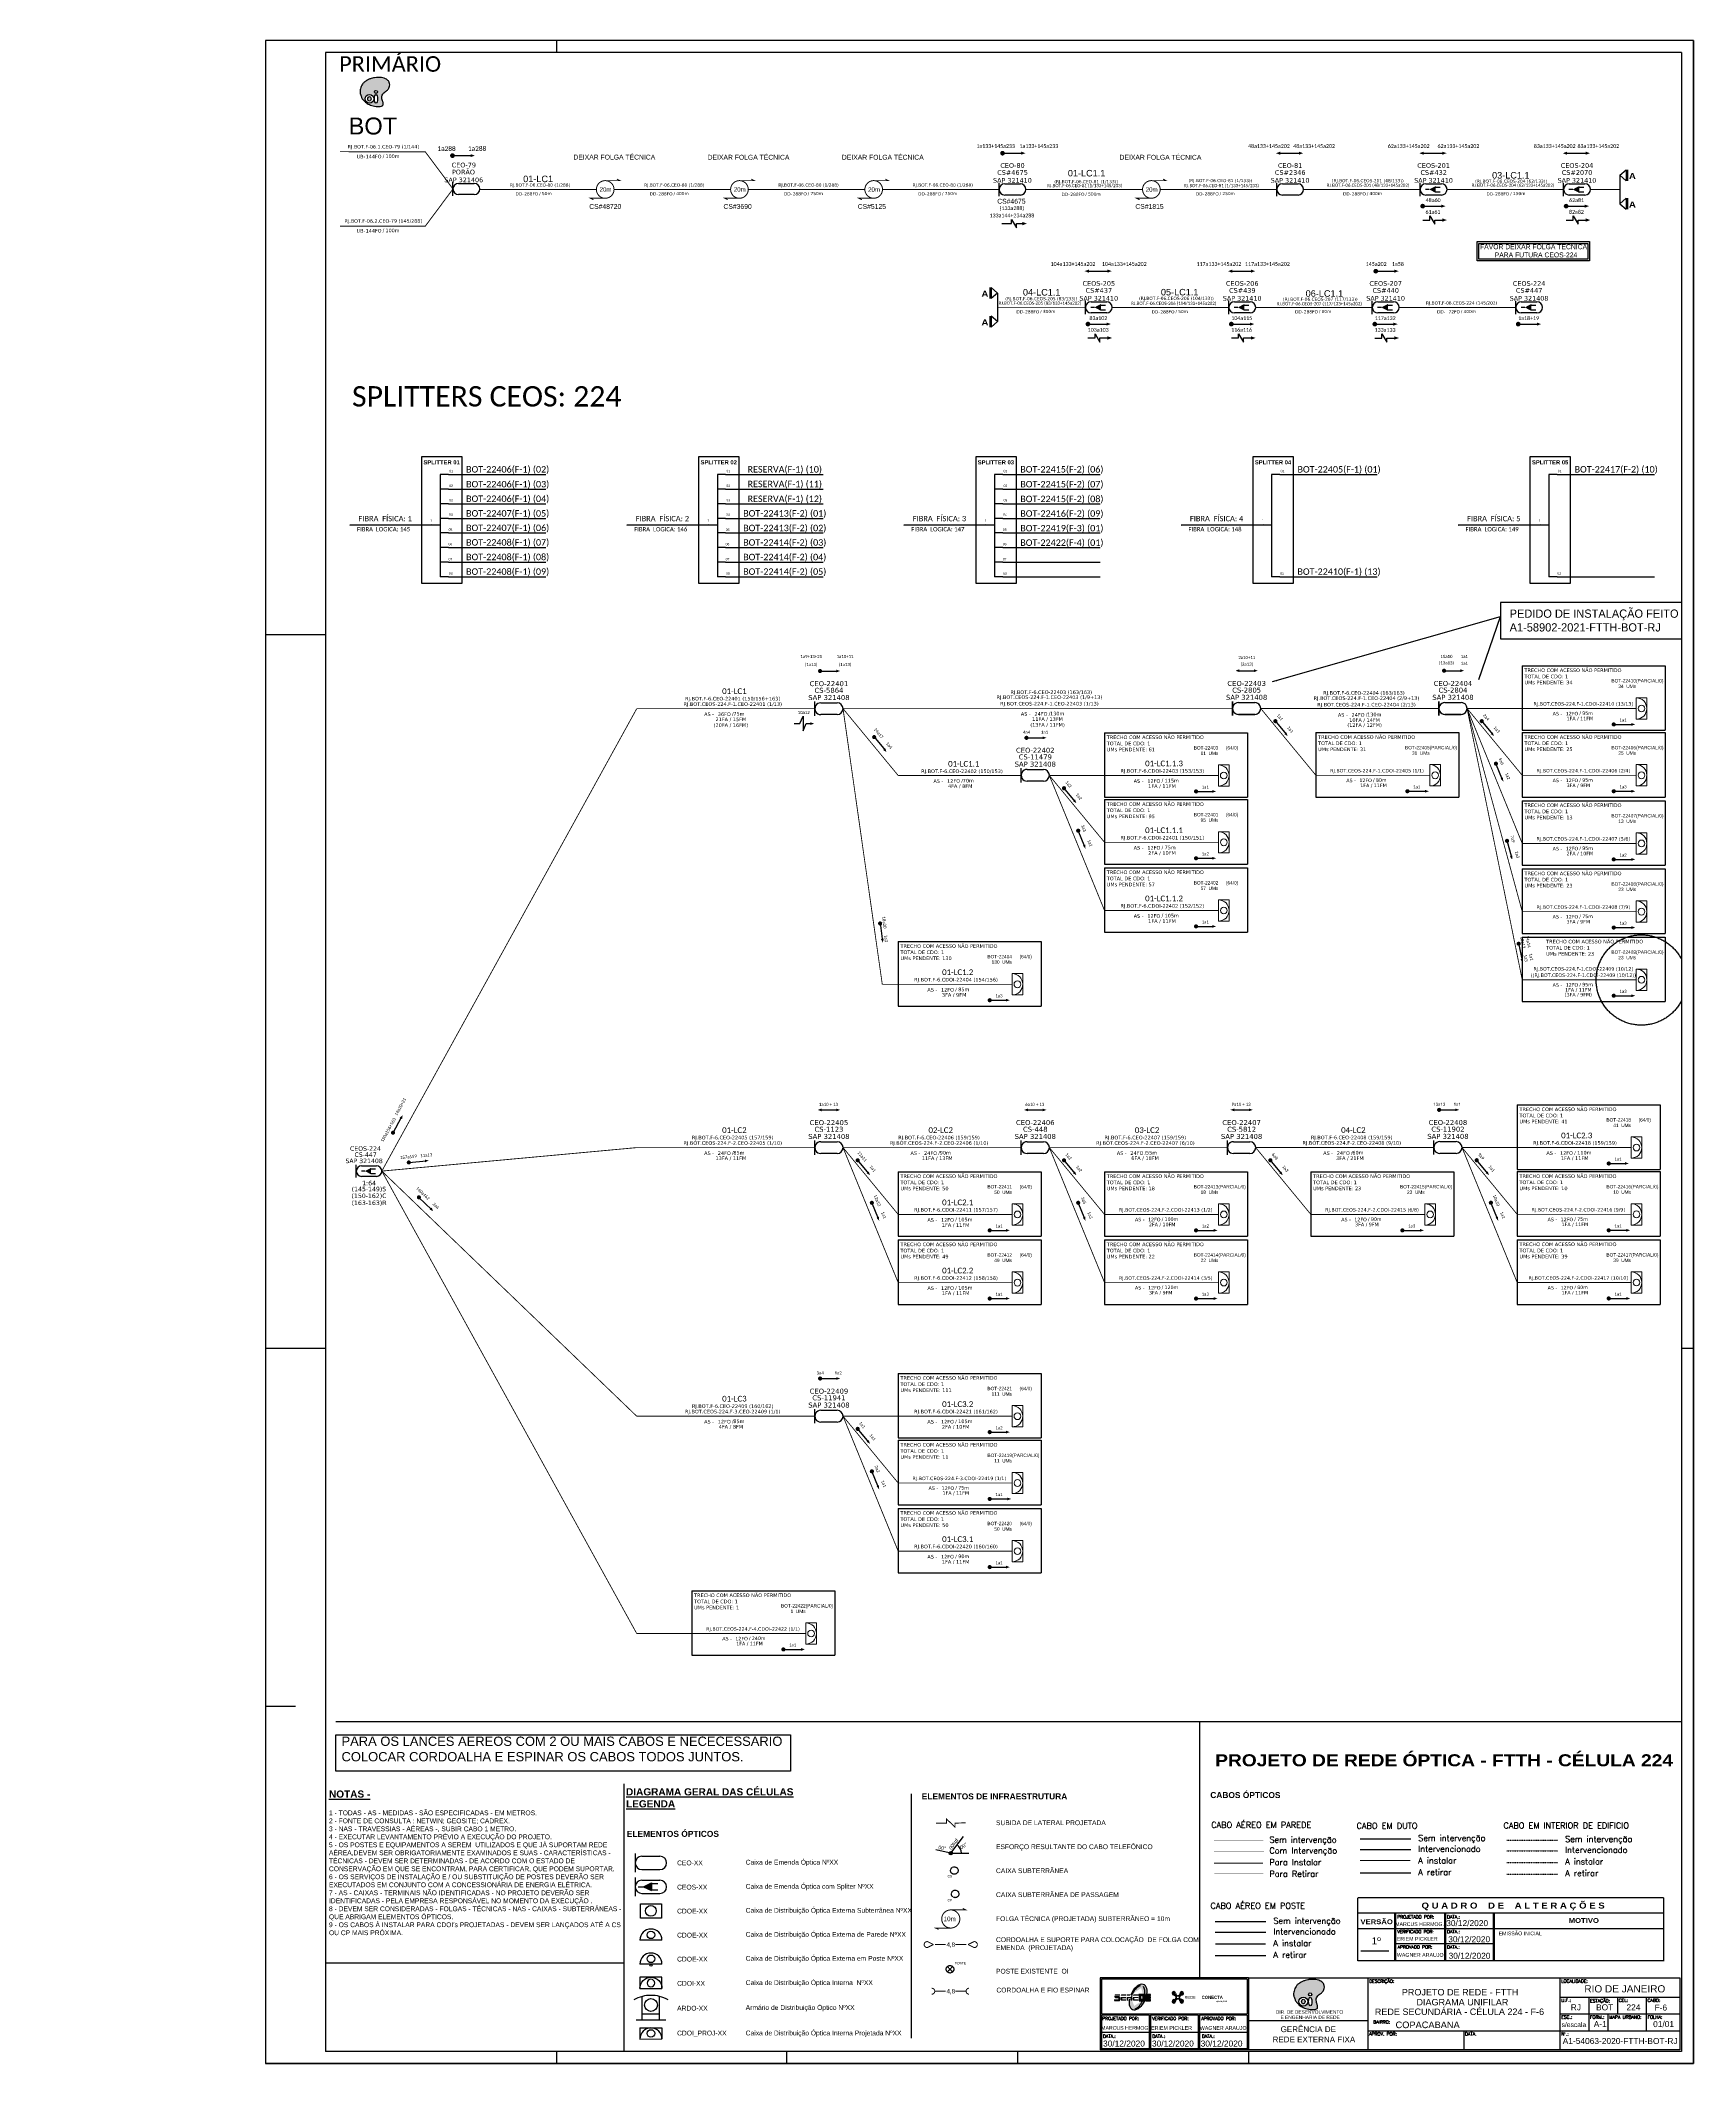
# Paper-space layout 'UN_CEOS-224' of a CAD drawing. Header units: millimetres. Extents: x 3171 to 6335, y -1687 to 2185.
# The model-space entities are those that its viewports show. They can reach past a viewport. Long polylines and large blocks are cut down to what shows.
import ezdxf
from ezdxf.enums import TextEntityAlignment as Align

# ---------------------------------------------------------------- set-up
doc = ezdxf.new("R2010")
doc.units = ezdxf.units.MM
for name, pattern in [('ARILSUPP', [2.98, 1.42, -0.71, 0.14, -0.71]), ('DIVIDE', [1.25, 0.5, -0.25, 0, -0.25, 0, -0.25]), ('DOT', [0.25, 0, -0.25]), ('PHANTOM2', [1.25, 0.625, -0.125, 0.125, -0.125, 0.125, -0.125])]:
    doc.linetypes.add(name, pattern=pattern)
for name, color, linetype, lineweight in [("20.0-LEGENDA DOS CDO'S", 1, 'Continuous', 0), ('20.1-CDO_INTERIOR', 1, 'Continuous', 0), ('40.1-ETIQUETAS', 1, 'Continuous', 20)]:
    doc.layers.add(name, color=color, linetype=linetype, lineweight=lineweight)
for name, color, linetype in [('20.4-CEO', 1, 'Continuous'), ('20.4-CEOS', 1, 'Continuous'), ('20.5-CABO AÉREO', 1, 'Continuous'), ('CABO OPTICO EXISTENTE', 5, 'Continuous'), ('CAP a instalar', 1, 'Continuous'), ('CD de instalação futura', 8, 'Continuous'), ('CDO_INTERIOR', 1, 'Continuous'), ('CDO_POSTE', 1, 'Continuous'), ('CEO', 1, 'Continuous'), ('CEO1', 1, 'Continuous'), ('CEOS', 1, 'Continuous'), ('Folha', 7, 'Continuous'), ('LC1', 3, 'Continuous'), ('SETA', 7, 'Continuous')]:
    doc.layers.add(name, color=color, linetype=linetype)
doc.layers.get('Defpoints').off()
doc.styles.add('ADESK1', font='romans.shx')
doc.styles.add('ARIAL', font='arial.ttf')
doc.styles.add('HMS', font='', dxfattribs={"height": 0.17})
doc.styles.add('NORMOGRAFO', font='arial.ttf')
doc.styles.add('ROMANS', font='romans.shx')
doc.styles.add('siredit', font='verdana.ttf')
doc.styles.get('HMS').set_extended_font_data('Arial Black')
doc.linetypes.add('FENCELINE1', pattern='A,0.25,-0.1,[133,ltypeshp.shx,S=0.1,R=0,X=-0.1,Y=0],-0.1,1', length=1.45)
doc.dimstyles.new('ISO-25', dxfattribs={"dimtxt": 2.5, "dimasz": 2.5, "dimexe": 1.25, "dimexo": 0.625, "dimtad": 1, "dimtxsty": 'Standard', "dimcen": 2.5, "dimadec": 0, "dimazin": 0, "dimtfac": 1, "dimtmove": 0, "dimatfit": 3, "dimfxl": 0, "dimarcsym": 0})

# ---------------------------------------------------------------- blocks, each defined once
blk = doc.blocks.new('OI')
h = blk.add_hatch(color=40)
edge = h.paths.add_edge_path()
edge.add_spline(control_points=[(4.35, -0.67), (3.92, -0.99), (3.26, -1.5), (2.81, -2.59), (2.9, -3.5), (3.06, -4.27), (3.31, -4.85), (3.37, -5.39), (3.4, -5.88), (3.2, -6.4), (2.54, -6.61), (1.65, -6.63), (0.55, -6.67), (-0.56, -6.42), (-1.61, -6.14), (-2.77, -5.61), (-3.92, -4.77), (-4.89, -3.7), (-5.34, -2.65), (-5.6, -1.94), (-5.85, -0.96), (-5.71, 0.47), (-5.1, 2.02), (-4.14, 3.02), (-3.3, 3.61), (-2.37, 4.16), (-1.36, 4.44), (-0.56, 4.7), (0.79, 4.85), (2.24, 4.97), (3.79, 4.57), (4.67, 4.21), (5.44, 3.65), (5.76, 2.99), (6.03, 2.21), (6.01, 1.46), (5.72, 0.64), (5.31, 0.08), (4.88, -0.38), (4.51, -0.55), (4.35, -0.67)], knot_values=[0, 0, 0, 0, 1.60434, 2.417191, 3.427595, 4.282808, 4.776746, 5.304182, 5.888771, 6.258406, 6.858137, 7.79129, 8.986195, 10.124242, 11.187857, 12.242908, 13.953784, 15.414161, 16.515391, 17.349188, 17.675853, 19.552021, 21.515531, 22.568638, 23.63245, 24.621084, 25.782718, 26.745347, 27.142653, 29.870543, 31.004649, 31.921532, 32.709589, 33.801391, 34.042471, 35.192333, 35.971461, 36.628871, 37.254359, 37.836911, 37.836911, 37.836911, 37.836911], degree=3, periodic=0)
h.paths.add_polyline_path([(1.13, -0.87, -1), (-0.04, -0.87, -1)], flags=16)
edge = h.paths.add_edge_path(flags=16)
edge.add_ellipse((0.56, -3.59), major_axis=(-0.02, 1.71), ratio=0.361305, start_angle=0, end_angle=360)
h.paths.add_polyline_path([(-0.36, -3.62, -1), (-3.8, -3.62, -1)], flags=16)
edge = h.paths.add_edge_path(flags=0)
edge.add_ellipse((-2.08, -3.62), major_axis=(0, 0.885), ratio=0.758294, start_angle=0, end_angle=360)
at = {"color": 40}
for centre, radius in [((-2.08, -3.62), 1.72), ((0.54, -0.87), 0.587)]:
    blk.add_circle(centre, radius, dxfattribs=at)
blk.add_ellipse((-2.08, -3.62), major_axis=(0, 0.885), ratio=0.758294, start_param=-3.141592653589792, end_param=3.141592653589792, dxfattribs=at)
blk.add_ellipse((0.56, -3.59), major_axis=(-0.02, 1.71), ratio=0.361305, dxfattribs=at)
at = {"color": 40, "start_tangent": (-0.800898, -0.598801), "end_tangent": (-0.800898, -0.598801)}
blk.add_spline([(4.35, -0.67), (3.2, -1.78), (2.9, -2.54), (2.92, -3.55), (3.12, -4.38), (3.28, -4.85), (3.37, -5.37), (3.35, -5.95), (3.2, -6.29), (2.66, -6.55), (1.73, -6.63), (0.54, -6.62), (-0.58, -6.41), (-1.6, -6.11), (-2.56, -5.67), (-3.95, -4.67), (-4.89, -3.56), (-5.37, -2.56), (-5.64, -1.78), (-5.72, -1.46), (-5.63, 0.42), (-4.84, 2.22), (-4.13, 2.99), (-3.27, 3.62), (-2.4, 4.09), (-1.3, 4.47), (-0.37, 4.72), (0.02, 4.77), (2.75, 4.8), (3.85, 4.53), (4.69, 4.16), (5.31, 3.68), (5.85, 2.73), (5.93, 2.5), (5.94, 1.35), (5.67, 0.62), (5.29, 0.08), (4.84, -0.36), (4.35, -0.67)], degree=3, dxfattribs=at)
blk = doc.blocks.new('PDO_PRD')
at = {"color": 1}
blk.add_line((2.5, 0), (-2.5, 0), dxfattribs=at)
blk.add_circle((0, 1.19), 0.862, dxfattribs=at)
blk.add_arc((0, 0), 2.5, 0, 180, dxfattribs=at)
blk = doc.blocks.new('PDO_PST')
at = {"color": 0}
blk.add_line((2.5, 0), (-2.5, 0), dxfattribs=at)
for centre, radius in [((0, 1.19), 0.862), ((0, -0.25), 0.25)]:
    blk.add_circle(centre, radius, dxfattribs=at)
blk.add_arc((0, 0), 2.5, 0, 180, dxfattribs=at)
blk = doc.blocks.new('PDO_EDF')
at = {"color": 1}
for p, q in [((-2.5, 0), (-2.5, 2.5)), ((-2.5, 2.5), (2.5, 2.5)), ((2.5, 0), (-2.5, 0)), ((2.5, 2.5), (2.5, 0))]:
    blk.add_line(p, q, dxfattribs=at)
blk.add_circle((0, 1.19), 0.862, dxfattribs=at)
blk.add_arc((0, 0), 2.5, 0, 180, dxfattribs=at)
blk = doc.blocks.new('PDO_CVP')
at = {"color": 1}
blk.add_lwpolyline([(0, 1.62), (0, -1.62), (-4.72, -1.63), (-4.73, 1.61)], close=True, dxfattribs=at)
blk.add_circle((-2.36, -0.01), 1.21, dxfattribs=at)
blk = doc.blocks.new('LOGOTIPO REDE CONECTA')
h = blk.add_hatch(color=40)
h.dxf.hatch_style = 1
h.paths.add_polyline_path([(2086.7, 1517.1), (2086.3, 1517.1, 0.924122), (2086.5, 1514, -0.371445), (2088.6, 1512.1, -0.414214), (2090, 1513.5, -0.416703), (2088, 1515.6, 0.373404)])
h.paths.add_polyline_path([(2095, 1515.4), (2095, 1515.7, 0.929009), (2092, 1515.6, -0.416703), (2090, 1513.5, -0.414214), (2091.4, 1512, -0.371445), (2093.5, 1514, 0.373557)])
h.paths.add_polyline_path([(2093.5, 1510.1, -0.416703), (2091.4, 1512.1, -0.414214), (2090, 1510.7, -0.371445), (2092, 1508.5, 0.924122), (2095, 1508.4), (2095, 1508.8, 0.373404)])
h.paths.add_polyline_path([(2090, 1510.7, -0.414214), (2088.6, 1512, -0.416703), (2086.5, 1510.1, 0.913444), (2086.3, 1507.1), (2086.7, 1507.1, 0.364971), (2088, 1508.5, -0.371445)])
at = {"color": 40}
for points in [[(2086.5, 1514, -0.370562), (2088.6, 1512.1)], [(2088, 1515.6, 0.416703), (2090, 1513.5)], [(2092, 1515.6, -0.416703), (2090, 1513.5)], [(2093.5, 1514, 0.370562), (2091.4, 1512)], [(2086.5, 1510.1, 0.416703), (2088.6, 1512)], [(2088, 1508.5, -0.370562), (2090, 1510.7)], [(2092, 1508.5, 0.370562), (2090, 1510.7)], [(2093.5, 1510.1, -0.416703), (2091.4, 1512.1)]]:
    blk.add_lwpolyline(points, format="xyb", dxfattribs=at)
blk.add_circle((2090, 1512.1), 1.4, dxfattribs=at)
for centre, start, end in [((2086.5, 1515.6), 1.6038, 267.7221), ((2093.5, 1515.5), 271.6274, 177.7457), ((2086.5, 1508.6), 92.3533, 358.4716), ((2093.5, 1508.6), 182.2779, 88.3962)]:
    blk.add_arc(centre, 1.51, start, end, dxfattribs=at)
at = {"width": 46.358, "attachment_point": 1}
for s, insert, char_height in [('{\\fBankGothic Md BT|b0|i0|c0|p34;REDE }', (2095.9, 1513.3), 2.5), ('{\\fBankGothic Md BT|b1|i0|c0|p34; CONECTA}', (2109.7, 1513.4), 2.7)]:
    blk.add_mtext(s, dxfattribs=dict(at, insert=insert, char_height=char_height))
at = {"color": 40, "insert": (2123.2, 1509.6), "char_height": 1.5, "width": 46.358, "attachment_point": 1}
blk.add_mtext('{\\fBankGothic Md BT|b0|i0|c0|p34;operações }', dxfattribs=at)
blk = doc.blocks.new('CEO')
at = {"layer": 'CAP a instalar', "linetype": 'Continuous'}
for p, q in [((34376.45, 58706.74), (34376.45, 58714.31)), ((34379.59, 58713.67), (34388.39, 58713.67)), ((34388.39, 58707.39), (34379.59, 58707.39))]:
    blk.add_line(p, q, dxfattribs=at)
for centre, start_param, end_param in [((34379.59, 58710.53), 6.283185, 9.424778), ((34388.39, 58710.53), 3.141593, 6.283185)]:
    blk.add_ellipse(centre, major_axis=(0, 3.14), ratio=1, start_param=start_param, end_param=end_param, dxfattribs=at)
at = {"layer": '20.4-CEOS', "color": 7, "style": 'siredit'}
for tag, p in [('CEO-2701', (34383.99, 58725.26)), ('SAP321406', (34383.99, 58717.83)), ('CSPROJ.', (34383.99, 58721.69))]:
    blk.add_attdef(tag, text='', height=2.66, rotation=0.01293, dxfattribs=at).set_placement(p, align=Align.TOP_CENTER)
blk = doc.blocks.new('ETIQUETA_RS5F')
at = {"layer": '40.1-ETIQUETAS', "color": 0, "style": 'siredit'}
blk.add_text('/', height=1.5, dxfattribs=at).set_placement((1.55, -1.95), align=Align.MIDDLE_RIGHT)
for tag, p in [('ETIQUETA_R_SECUNDARIA', (1.18, 2.1)), ('ETIQUETA_R_PRIMARIA', (1.18, 4.1)), ('F_ATIVAS/F_MORTAS', (1.11, -4.24))]:
    blk.add_attdef(tag, text='', height=1.5, dxfattribs=at).set_placement(p, align=Align.MIDDLE_CENTER)
for tag, p in [('TIPO_CABO', (-6.62, -2.12)), ('CAP_CABO', (0.37, -2.09))]:
    blk.add_attdef(tag, text='', height=1.5, dxfattribs=at).set_placement(p, align=Align.MIDDLE_RIGHT)
for tag, p in [('FUSÃO_1', (0.82, -8.39)), ('FUSÃO_2', (0.82, -10.6)), ('FUSÃO_3', (0.82, -12.93)), ('FUSÃO_4', (0.82, -15.14)), ('FUSÃO_5', (0.82, -17.16))]:
    blk.add_attdef(tag, text='', height=1.5, dxfattribs=at).set_placement(p, align=Align.CENTER)
blk.add_attdef('METROS', text='', height=1.5, dxfattribs=at).set_placement((2.11, -1.95), align=Align.MIDDLE_LEFT)
blk = doc.blocks.new('CDOI_INT')
at = {"layer": '20.1-CDO_INTERIOR', "color": 0, "lineweight": 18}
blk.add_lwpolyline([(4.25, -4.25), (4.25, 4.25), (0, 4.25), (0, -4.25)], close=True, dxfattribs=at)
blk.add_circle((2.12, 0), 1.36, dxfattribs=at)
blk.add_arc((0, 0), 4.25, 270, 90, dxfattribs=at)
at = {"layer": "20.0-LEGENDA DOS CDO'S", "color": 0, "style": 'ARIAL'}
for tag, p in [('SAP', (-0.08, 6.23)), ('CDO_N', (-0.08, 10.38)), ('SURVEY', (-0.08, 8.2)), ('SPLITER_1', (21.18, 10.38)), ('SPLITER_2', (21.19, 8.68)), ('1:XX', (5.94, -2.22)), ('UMS', (5.94, -4.24))]:
    blk.add_attdef(tag, p, '', height=1.36, dxfattribs=at)
blk.add_attdef('FIBRAS_UTILIZADAS', text='', height=1.36, dxfattribs=at).set_placement((15.34, 10.38), align=Align.CENTER)
blk = doc.blocks.new('CEOS_RP_CT_DRT')
at = {"layer": '20.4-CEOS', "color": 0}
for p, q in [((-4.54, 1.19), (-1.19, 1.19)), ((-1.19, -1.19), (-4.54, -1.19))]:
    blk.add_line(p, q, dxfattribs=at)
for points in [[(-5.73, -1.43), (-5.73, 1.44)], [(-3.79, 0), (-4.59, 0)], [(-2.47, 0.48), (-1.45, 0.48)], [(-2.47, -0.52), (-1.45, -0.52)]]:
    blk.add_lwpolyline(points, dxfattribs=at)
blk.add_lwpolyline([(-3.79, 0, 0, 1.47, 0), (-2.41, 0, 1.47, 1.47, 0)], format="xyseb", dxfattribs=at)
for centre, start, end in [((-4.54, 0), 90, 270), ((-1.19, 0), 270, 90)]:
    blk.add_arc(centre, 1.19, start, end, dxfattribs=at)
at = {"layer": '20.4-CEOS', "color": 7, "style": 'siredit'}
for tag, p in [('Nº_DA_CEOS', (-2.86, 5.6)), ('LOCAL', (-2.86, 4.24)), ('SAP', (-2.86, 2.78)), ('RACIO_SPLITAGEM', (-2.86, -1.88)), ('FIBRAS_SPLITTER', (-2.86, -3.58)), ('RESERVA_FINAIS', (-2.86, -6.39)), ('FIBRAS_TOP_C', (-2.86, -5.08))]:
    blk.add_attdef(tag, text='', height=1.01, dxfattribs=at).set_placement(p, align=Align.TOP_CENTER)

msp = doc.modelspace()

# ---------------------------------------------------------------- linework, layer by layer
at = {"color": 7, "linetype": 'Continuous'}
for p, q in [((4656.72, 83.51), (4656.72, 40.08)), ((4660.23, 83.51), (4656.72, 83.51)), ((4774.43, 83.51), (4774.43, 40.08)), ((4777.95, 83.51), (4774.43, 83.51)), ((4892.14, 83.51), (4892.14, 40.08)), ((4895.66, 83.51), (4892.14, 83.51)), ((5009.86, 83.51), (5009.86, 40.08)), ((5013.38, 83.51), (5009.86, 83.51)), ((5127.57, 83.51), (5127.57, 40.08)), ((5131.09, 83.51), (5127.57, 83.51)), ((4660.23, 77.22), (4656.72, 77.22)), ((4660.23, 71.03), (4656.72, 71.03)), ((4777.95, 77.22), (4774.43, 77.22)), ((4777.95, 71.03), (4774.43, 71.03)), ((4895.66, 77.22), (4892.14, 77.22)), ((4895.66, 71.03), (4892.14, 71.03)), ((4653.07, 62.08), (4656.7, 62.08)), ((4660.23, 64.81), (4656.72, 64.81)), ((4770.78, 62.08), (4774.41, 62.08)), ((4777.95, 64.81), (4774.43, 64.81)), ((4888.49, 62.08), (4892.13, 62.08)), ((4895.66, 64.81), (4892.14, 64.81)), ((5006.21, 62.08), (5009.84, 62.08)), ((5123.92, 62.08), (5127.56, 62.08)), ((4660.23, 58.65), (4656.72, 58.65)), ((4660.23, 52.48), (4656.72, 52.48)), ((4777.95, 58.65), (4774.43, 58.65)), ((4777.95, 52.48), (4774.43, 52.48)), ((4895.66, 58.65), (4892.14, 58.65)), ((4895.66, 52.48), (4892.14, 52.48)), ((4660.23, 46.29), (4656.72, 46.29)), ((4777.95, 46.29), (4774.43, 46.29)), ((4895.66, 46.29), (4892.14, 46.29)), ((4660.23, 40.08), (4656.72, 40.08)), ((4777.95, 40.08), (4774.43, 40.08)), ((4895.66, 40.08), (4892.14, 40.08)), ((5013.38, 40.08), (5009.86, 40.08)), ((5131.09, 40.08), (5127.57, 40.08))]:
    msp.add_line(p, q, dxfattribs=at)
at = {"color": 10, "linetype": 'Continuous'}
for p, q in [((4660.23, 83.51), (4701.61, 83.49)), ((4777.95, 83.51), (4819.32, 83.49)), ((4895.66, 83.51), (4937.03, 83.49)), ((5013.38, 83.51), (5054.75, 83.49)), ((5131.09, 83.51), (5172.46, 83.49)), ((4660.23, 77.22), (4701.61, 77.21)), ((4660.23, 71.03), (4701.61, 71.02)), ((4777.95, 77.22), (4819.32, 77.21)), ((4777.95, 71.03), (4819.32, 71.02)), ((4895.66, 77.22), (4937.03, 77.21)), ((4895.66, 71.03), (4937.03, 71.02)), ((4660.23, 64.81), (4701.61, 64.8)), ((4777.95, 64.81), (4819.32, 64.8)), ((4895.66, 64.81), (4937.03, 64.8)), ((4660.23, 58.66), (4701.61, 58.65)), ((4660.23, 52.48), (4701.61, 52.47)), ((4777.95, 58.66), (4819.32, 58.65)), ((4777.95, 52.48), (4819.32, 52.47)), ((4895.66, 58.66), (4937.03, 58.65)), ((4895.66, 52.48), (4937.03, 52.47)), ((4660.23, 46.29), (4701.61, 46.28)), ((4777.95, 46.29), (4819.32, 46.28)), ((4895.66, 46.29), (4937.03, 46.28)), ((4660.23, 40.08), (4701.61, 40.06)), ((4777.95, 40.08), (4819.32, 40.06)), ((4895.66, 40.08), (4937.03, 40.06)), ((5013.38, 40.08), (5054.75, 40.06)), ((5131.09, 40.08), (5172.46, 40.06))]:
    msp.add_line(p, q, dxfattribs=at)
at = {"color": 1, "linetype": 'Continuous', "lineweight": 60}
for p, q in [((4653.07, 62.08), (4618.28, 61.97)), ((4770.78, 62.08), (4736, 61.97)), ((4888.49, 62.08), (4853.71, 61.97)), ((5006.21, 62.08), (4971.42, 61.97)), ((5123.92, 62.08), (5089.14, 61.97))]:
    msp.add_line(p, q, dxfattribs=at)
at = {"color": 3, "ltscale": 9e-07}
for points in [[(5589.62, 210.95), (5652.13, 210.95), (5652.13, 200.31), (5589.62, 200.31)], [(5590.61, 209.95), (5651.13, 209.95), (5651.13, 201.3), (5590.61, 201.3)]]:
    msp.add_lwpolyline(points, close=True, dxfattribs=at)
at = {"color": 5}
for points, const_width in [([(4674.58, 193.24, 1), (4675.88, 193.24, 1)], 1.3), ([(4760.07, 179.36, 1.000012), (4760.07, 169.57, 0.999978)], 0.544), ([(4834.63, 179.36, 1.000012), (4834.63, 169.57, 0.999978)], 0.544), ([(4909.2, 179.36, 1.000012), (4909.2, 169.57, 0.999978)], 0.544), ([(5063.43, 179.36, 1.000012), (5063.43, 169.57, 0.999978)], 0.544)]:
    msp.add_lwpolyline(points, format="xyb", close=True, dxfattribs=dict(at, const_width=const_width))
at = {"color": 7, "const_width": 1.3}
for points in [[(4980.13, 194.58, 1), (4981.42, 194.59, 1)], [(5532.69, 194.55, 1), (5533.99, 194.56, 1)], [(5213.49, 165.18, 1), (5214.79, 165.19, 1)], [(5293.16, 165.18, 1), (5294.45, 165.19, 1)], [(5372.82, 165.18, 1), (5374.12, 165.19, 1)], [(5452.49, 165.16, 1), (5453.79, 165.17, 1)], [(5532.16, 165.15, 1), (5533.45, 165.15, 1)], [(5611.83, 165.15, 1), (5613.12, 165.15, 1)]]:
    msp.add_lwpolyline(points, format="xyb", close=True, dxfattribs=at)
at = {"color": 7}
for points in [[(4980.78, 194.58), (4991.11, 194.58)], [(5135.01, 194.58), (5145.34, 194.58)], [(5214.67, 194.58), (5225.01, 194.58)], [(5294.34, 194.58), (5304.68, 194.58)], [(5374.01, 194.58), (5384.35, 194.58)], [(5453.68, 194.57), (5464.01, 194.57)], [(5533.34, 194.55), (5543.68, 194.55)], [(5214.14, 165.18), (5224.48, 165.18)], [(5293.8, 165.18), (5304.14, 165.18)], [(5373.47, 165.18), (5383.81, 165.18)], [(5453.14, 165.17), (5463.48, 165.17)], [(5532.81, 165.15), (5543.14, 165.15)], [(5612.47, 165.15), (5622.81, 165.15)], [(4985.81, 155.49), (4985.81, 157.78), (4988.55, 153.2), (4988.55, 155.49)], [(5218.1, 157.47), (5218.1, 159.77), (5220.84, 155.19), (5220.84, 157.47)], [(5297.77, 157.47), (5297.77, 159.77), (5300.5, 155.19), (5300.51, 157.47)], [(5377.43, 157.47), (5377.43, 159.77), (5380.17, 155.19), (5380.17, 157.47)], [(5457.1, 157.46), (5457.1, 159.75), (5459.84, 155.17), (5459.84, 157.46)], [(5536.77, 157.44), (5536.77, 159.73), (5539.5, 155.16), (5539.51, 157.44)], [(4726.23, -49.06), (4727.85, -45.42), (4727.85, -52.63), (4729.34, -49.06)]]:
    msp.add_lwpolyline(points, dxfattribs=at)
at = {"color": 5, "const_width": 0.51}
for points in [[(4760.07, 179.36), (4768.23, 179.36), (4766.6, 180.18)], [(4834.63, 179.36), (4842.79, 179.36), (4841.16, 180.18)], [(4909.2, 179.36), (4917.36, 179.36), (4915.73, 180.18)], [(5063.43, 179.36), (5071.59, 179.36), (5069.96, 180.18)], [(4760.07, 169.57), (4751.91, 169.57), (4753.54, 168.75)], [(4834.63, 169.57), (4826.47, 169.57), (4828.1, 168.75)], [(4909.2, 169.57), (4901.04, 169.57), (4902.67, 168.75)], [(5063.43, 169.57), (5055.27, 169.57), (5056.9, 168.75)]]:
    msp.add_lwpolyline(points, dxfattribs=at)
at = {"color": 7}
for points in [[(4648.75, 37.3), (4666.03, 37.3), (4666.03, 90.95), (4648.75, 90.95)], [(4766.46, 37.3), (4783.74, 37.3), (4783.74, 90.95), (4766.46, 90.95)], [(4884.17, 37.3), (4901.45, 37.3), (4901.45, 90.95), (4884.17, 90.95)], [(5001.89, 37.3), (5019.17, 37.3), (5019.17, 90.95), (5001.89, 90.95)], [(5119.6, 37.3), (5136.88, 37.3), (5136.88, 90.95), (5119.6, 90.95)]]:
    msp.add_lwpolyline(points, close=True, dxfattribs=at)
at = {"color": 3}
msp.add_lwpolyline([(5066.51, -7.84), (5218.75, -7.84), (5218.75, 9.81), (5066.51, 9.81)], close=True, dxfattribs=at)
for points, const_width in [([(4735.61, -23.52, 1), (4736.61, -23.52, 1)], 0.999), ([(4762.19, -55.13, 1), (4762.57, -56.06, 1)], 1), ([(4835.81, -55.95, 1), (4836.81, -55.95, 1)], 0.999), ([(4854.25, -80.01, 1), (4854.88, -80.78, 1)], 1), ([(4918.18, -81.98, 1), (4919.18, -81.98, 1)], 1), ([(4861.26, -100.57, 1), (4861.63, -101.49, 1)], 1), ([(4918.18, -114.42, 1), (4919.18, -114.42, 1)], 1), ([(4765.19, -145.58, 1), (4765.31, -146.57, 1)], 1), ([(4918.18, -147.52, 1), (4919.18, -147.52, 1)], 1), ([(4817.98, -183.34, 1), (4818.98, -183.34, 1)], 1), ([(5036.22, -236.58, 1), (5037.22, -236.58, 1)], 0.999), ([(4528.48, -248.1, 1), (4528.96, -247.22, 1)], 0.999), ([(4535.89, -262.15, 1), (4536.88, -262.05, 1)], 0.999), ([(4754.05, -260.67, 1), (4754.68, -261.44, 1)], 1), ([(5118.59, -262.61, 1), (5119.59, -262.61, 1)], 1), ([(4540.91, -278.69, 1), (4541.63, -279.38, 1)], 0.999), ([(4761.06, -281.23, 1), (4761.43, -282.15, 1)], 1), ([(4817.98, -295.08, 1), (4818.98, -295.08, 1)], 1), ([(4817.98, -328.18, 1), (4818.98, -328.18, 1)], 1), ([(4735.61, -367.01, 1), (4736.61, -367.01, 1)], 0.999), ([(4817.98, -393.04, 1), (4818.98, -393.04, 1)], 1), ([(4761.06, -411.62, 1), (4761.43, -412.55, 1)], 1), ([(4817.98, -458.57, 1), (4818.98, -458.57, 1)], 1)]:
    msp.add_lwpolyline(points, format="xyb", close=True, dxfattribs=dict(const_width=const_width))
at = {"color": 8}
for points, const_width in [([(5038.66, -23.36, 1), (5039.66, -23.36, 1)], 0.999), ([(4956.89, -47.47, 1), (4957.53, -48.24, 1)], 1), ([(5057.1, -47.47, 1), (5057.73, -48.24, 1)], 1), ([(5121.03, -49.44, 1), (5122.03, -49.44, 1)], 1), ([(5064.11, -68.02, 1), (5064.48, -68.95, 1)], 1), ([(5020.83, -81.88, 1), (5021.83, -81.88, 1)], 1), ([(5121.03, -81.88, 1), (5122.03, -81.88, 1)], 1), ([(5069.58, -105.48, 1), (5069.84, -106.44, 1)], 1), ([(5121.03, -114.98, 1), (5122.03, -114.98, 1)], 1), ([(5121.03, -148.07, 1), (5122.03, -148.07, 1)], 1), ([(5075.25, -155.42, 1), (5075.45, -156.4, 1)], 1), ([(5121.03, -181.16, 1), (5122.03, -181.16, 1)], 1), ([(4854.25, -260.67, 1), (4854.89, -261.44, 1)], 1), ([(4954.46, -260.66, 1), (4955.09, -261.44, 1)], 1), ([(5054.66, -260.63, 1), (5055.29, -261.41, 1)], 1), ([(4861.26, -281.22, 1), (4861.64, -282.15, 1)], 1), ([(5061.67, -281.19, 1), (5062.04, -282.12, 1)], 1), ([(4918.18, -295.08, 1), (4919.18, -295.08, 1)], 1), ([(5018.39, -295.08, 1), (5019.39, -295.08, 1)], 1), ([(5118.59, -295.05, 1), (5119.59, -295.05, 1)], 1), ([(4918.18, -328.18, 1), (4919.18, -328.18, 1)], 1), ([(5118.59, -328.14, 1), (5119.59, -328.14, 1)], 1), ([(4754.05, -391.06, 1), (4754.68, -391.84, 1)], 1), ([(4817.98, -425.48, 1), (4818.98, -425.48, 1)], 1), ([(4717.78, -498.54, 1), (4718.78, -498.54, 1)], 1)]:
    msp.add_lwpolyline(points, format="xyb", close=True, dxfattribs=dict(at, const_width=const_width))
at = {"color": 3}
for points in [[(5077.09, -20.95), (5146.5, -20.95), (5146.5, -52.28)], [(5077.09, -20.95), (5077.09, -52.28)], [(4874.24, -53.49), (4943.66, -53.49), (4943.66, -84.83)], [(4874.24, -53.49), (4874.24, -84.83)], [(4976.89, -53.39), (5046.31, -53.39), (5046.31, -84.73)], [(4976.89, -53.39), (4976.89, -84.73)], [(5077.09, -52.28), (5146.5, -52.28)], [(5077.09, -53.39), (5146.51, -53.39), (5146.51, -84.72)], [(5077.09, -53.39), (5077.09, -84.72)], [(4874.24, -84.83), (4943.66, -84.83)], [(4976.89, -84.73), (5046.31, -84.73)], [(5077.09, -84.72), (5146.51, -84.72)], [(4874.24, -85.93), (4943.66, -85.93), (4943.66, -117.27)], [(4874.24, -85.93), (4874.24, -117.27)], [(5077.09, -86.49), (5146.51, -86.49), (5146.51, -117.82)], [(5077.09, -86.49), (5077.09, -117.82)], [(4874.24, -117.27), (4943.66, -117.27)], [(4874.24, -119.03), (4943.66, -119.03), (4943.66, -150.36)], [(4874.24, -119.03), (4874.24, -150.36)], [(5077.09, -117.82), (5146.51, -117.82)], [(5077.09, -119.58), (5146.51, -119.58), (5146.51, -150.91)], [(5077.09, -119.58), (5077.09, -150.91)], [(4874.24, -150.36), (4943.66, -150.36)], [(5077.09, -150.91), (5146.51, -150.91)], [(5077.09, -152.68), (5146.51, -152.68), (5146.51, -184.01)], [(5077.09, -152.68), (5077.09, -184.01)], [(4774.04, -154.85), (4843.46, -154.85), (4843.46, -186.18)], [(4774.04, -154.85), (4774.04, -186.18)], [(4774.04, -186.18), (4843.46, -186.18)], [(5077.09, -184.01), (5146.51, -184.01)], [(5074.65, -234.12), (5144.07, -234.12), (5144.07, -265.45)], [(5074.65, -234.12), (5074.65, -265.45)], [(5074.65, -265.45), (5144.07, -265.45)], [(4774.04, -266.59), (4843.46, -266.59), (4843.46, -297.93)], [(4774.04, -266.59), (4774.04, -297.93)], [(4874.25, -266.59), (4943.66, -266.59), (4943.66, -297.93)], [(4874.25, -266.59), (4874.25, -297.93)], [(4974.45, -266.59), (5043.87, -266.59), (5043.87, -297.92)], [(4974.45, -266.59), (4974.45, -297.92)], [(5074.65, -266.56), (5144.07, -266.56), (5144.07, -297.89)], [(5074.65, -266.56), (5074.65, -297.89)], [(4774.04, -297.93), (4843.46, -297.93)], [(4774.04, -299.69), (4843.46, -299.69), (4843.46, -331.02)], [(4774.04, -299.69), (4774.04, -331.02)], [(4874.25, -297.93), (4943.66, -297.93)], [(4874.25, -299.69), (4943.66, -299.69), (4943.66, -331.02)], [(4874.25, -299.69), (4874.25, -331.02)], [(4974.45, -297.92), (5043.87, -297.92)], [(5074.65, -297.89), (5144.07, -297.89)], [(5074.65, -299.65), (5144.07, -299.65), (5144.07, -330.99)], [(5074.65, -299.65), (5074.65, -330.99)], [(4774.04, -331.02), (4843.46, -331.02)], [(4874.25, -331.02), (4943.66, -331.02)], [(5074.65, -330.99), (5144.07, -330.99)], [(4774.04, -364.55), (4843.46, -364.55), (4843.46, -395.88)], [(4774.04, -364.55), (4774.04, -395.88)], [(4774.04, -395.88), (4843.46, -395.88)], [(4774.04, -396.99), (4843.46, -396.99), (4843.46, -428.32)], [(4774.04, -396.99), (4774.04, -428.32)], [(4774.04, -428.32), (4843.46, -428.32)], [(4774.04, -430.09), (4843.46, -430.09), (4843.46, -461.42)], [(4774.04, -430.09), (4774.04, -461.42)], [(4774.04, -461.42), (4843.46, -461.42)], [(4673.84, -470.05), (4743.26, -470.05), (4743.26, -501.39)], [(4673.84, -470.05), (4673.84, -501.39)], [(4673.84, -501.39), (4743.26, -501.39)]]:
    msp.add_lwpolyline(points, dxfattribs=at)
at = {"color": 1}
for points in [[(4936.4, -38.27), (4936.41, -45.14)], [(4939.24, -38.85), (4947.24, -38.85)], [(5036.61, -38.27), (5036.61, -45.13)], [(5039.45, -38.85), (5047.45, -38.85)], [(4939.25, -44.55), (4947.08, -44.55)], [(5039.46, -44.55), (5047.29, -44.55)]]:
    msp.add_lwpolyline(points, dxfattribs=at)
msp.add_circle((5134.93, -173.51), 21.94)
for centre, start, end in [((4939.25, -41.7), 88.41005, 271.60722), ((4947.24, -41.7), 270.01293, 90.01301), ((5039.46, -41.7), 88.41005, 271.60722), ((5047.45, -41.7), 270.01293, 90.01301)]:
    msp.add_arc(centre, 2.85, start, end, dxfattribs=at)
at = {"layer": '20.4-CEO', "color": 5}
for p, q in [((4678.62, 177.82), (4687.31, 177.82)), ((4687.31, 171.62), (4678.62, 171.62))]:
    msp.add_line(p, q, dxfattribs=at)
at = {"layer": '20.4-CEO', "color": 5, "const_width": 0.518}
for points in [[(4612.69, 195.43), (4660.14, 195.37), (4675.52, 174.72)], [(4612.69, 154.1), (4660.14, 154.08), (4675.52, 174.72)]]:
    msp.add_lwpolyline(points, dxfattribs=at)
at = {"layer": '20.4-CEO', "color": 5}
msp.add_lwpolyline([(4675.52, 170.98), (4675.52, 178.45)], dxfattribs=at)
for centre, start, end in [((4678.62, 174.72), 90, 270), ((4687.31, 174.72), 270, 90)]:
    msp.add_arc(centre, 3.1, start, end, dxfattribs=at)
at = {"layer": '20.4-CEOS', "color": 5}
for p, q in [((4981.96, 177.56), (4990.66, 177.56)), ((5136.19, 177.56), (5144.89, 177.56)), ((5215.86, 177.56), (5224.56, 177.56)), ((5295.53, 177.56), (5304.22, 177.56)), ((5375.19, 177.56), (5383.89, 177.56)), ((5454.86, 177.55), (5463.56, 177.55)), ((5534.53, 177.53), (5543.23, 177.53)), ((4990.66, 171.36), (4981.96, 171.36)), ((5144.89, 171.36), (5136.19, 171.36)), ((5224.56, 171.36), (5215.86, 171.36)), ((5304.22, 171.36), (5295.53, 171.36)), ((5383.89, 171.36), (5375.19, 171.36)), ((5463.56, 171.35), (5454.86, 171.35)), ((5543.23, 171.33), (5534.53, 171.33))]:
    msp.add_line(p, q, dxfattribs=at)
at = {"layer": '20.4-CEOS', "color": 8}
for p, q in [((5614.2, 177.53), (5622.89, 177.53)), ((5622.89, 171.33), (5614.2, 171.33))]:
    msp.add_line(p, q, dxfattribs=at)
at = {"layer": '20.4-CEOS', "color": 5}
for points in [[(4978.86, 170.73), (4978.86, 178.2)], [(5133.09, 170.73), (5133.09, 178.2)], [(5212.76, 170.73), (5212.76, 178.2)], [(5217.81, 174.46), (5215.72, 174.46)], [(5221.24, 175.69), (5223.88, 175.69)], [(5221.24, 173.11), (5223.88, 173.11)], [(5292.43, 170.73), (5292.43, 178.2)], [(5297.48, 174.46), (5295.38, 174.46)], [(5300.91, 175.69), (5303.55, 175.69)], [(5300.91, 173.11), (5303.55, 173.11)], [(5372.09, 170.73), (5372.09, 178.2)], [(5377.14, 174.46), (5375.05, 174.46)], [(5380.57, 175.69), (5383.21, 175.69)], [(5380.57, 173.11), (5383.21, 173.11)], [(5451.76, 170.71), (5451.76, 178.19)], [(5456.81, 174.45), (5454.72, 174.45)], [(5460.24, 175.68), (5462.88, 175.68)], [(5460.24, 173.1), (5462.88, 173.1)], [(5531.43, 170.69), (5531.43, 178.17)], [(5536.48, 174.43), (5534.39, 174.43)], [(5539.91, 175.66), (5542.55, 175.66)], [(5539.91, 173.08), (5542.55, 173.08)]]:
    msp.add_lwpolyline(points, dxfattribs=at)
for points in [[(5217.81, 174.46, 0, 3.83, 0), (5221.4, 174.46, 3.83, 3.83, 0)], [(5297.48, 174.46, 0, 3.83, 0), (5301.07, 174.46, 3.83, 3.83, 0)], [(5377.14, 174.46, 0, 3.83, 0), (5380.73, 174.46, 3.83, 3.83, 0)], [(5456.81, 174.45, 0, 3.83, 0), (5460.4, 174.45, 3.83, 3.83, 0)], [(5536.48, 174.43, 0, 3.83, 0), (5540.07, 174.43, 3.83, 3.83, 0)]]:
    msp.add_lwpolyline(points, format="xyseb", dxfattribs=at)
at = {"layer": '20.4-CEOS', "color": 8}
for points in [[(5611.1, 170.69), (5611.1, 178.17)], [(5616.14, 174.43), (5614.05, 174.43)], [(5619.57, 175.66), (5622.21, 175.66)], [(5619.57, 173.08), (5622.21, 173.08)]]:
    msp.add_lwpolyline(points, dxfattribs=at)
msp.add_lwpolyline([(5616.14, 174.43, 0, 3.83, 0), (5619.73, 174.43, 3.83, 3.83, 0)], format="xyseb", dxfattribs=at)
at = {"layer": '20.4-CEOS', "color": 5}
for centre, start, end in [((4981.96, 174.46), 90, 270), ((4990.66, 174.46), 270, 90), ((5136.19, 174.46), 90, 270), ((5144.89, 174.46), 270, 90), ((5215.86, 174.46), 90, 270), ((5224.56, 174.46), 270, 90), ((5295.53, 174.46), 90, 270), ((5304.22, 174.46), 270, 90), ((5375.19, 174.46), 90, 270), ((5383.89, 174.46), 270, 90), ((5454.86, 174.45), 90, 270), ((5463.56, 174.45), 270, 90), ((5534.53, 174.43), 90, 270), ((5543.23, 174.43), 270, 90)]:
    msp.add_arc(centre, 3.1, start, end, dxfattribs=at)
at = {"layer": '20.4-CEOS', "color": 8}
for centre, start, end in [((5614.2, 174.43), 90, 270), ((5622.89, 174.43), 270, 90)]:
    msp.add_arc(centre, 3.1, start, end, dxfattribs=at)
at = {"layer": '20.5-CABO AÉREO', "color": 5, "ltscale": 8, "const_width": 0.518}
for points in [[(4690.4, 174.46), (4755.17, 174.46)], [(4764.97, 174.46), (4829.74, 174.46)], [(4839.53, 174.46), (4904.3, 174.46)], [(4914.09, 174.46), (4978.86, 174.46)], [(4993.76, 174.46), (5058.53, 174.46)], [(5068.32, 174.46), (5133.09, 174.46)], [(5147.99, 174.46), (5212.76, 174.46)], [(5227.66, 174.46), (5292.43, 174.46)], [(5307.32, 174.46), (5372.09, 174.46)], [(5386.99, 174.45), (5451.76, 174.45)], [(5466.66, 174.43), (5531.43, 174.43)]]:
    msp.add_lwpolyline(points, dxfattribs=at)
at = {"layer": '20.5-CABO AÉREO', "color": 1, "ltscale": 8, "const_width": 0.518}
msp.add_lwpolyline([(5546.33, 174.43), (5611.1, 174.43)], dxfattribs=at)
at = {"layer": 'CAP a instalar', "linetype": 'Continuous'}
for p, q in [((4936.41, -45.14), (4936.4, -38.27)), ((4939.25, -38.85), (4947.24, -38.85)), ((5036.61, -45.13), (5036.61, -38.27)), ((5039.46, -38.85), (5047.45, -38.85)), ((4947.25, -44.55), (4939.25, -44.55)), ((5047.45, -44.55), (5039.46, -44.55))]:
    msp.add_line(p, q, dxfattribs=at)
at = {"layer": 'CAP a instalar', "linetype": 'FENCELINE1', "ltscale": 6, "const_width": 0.4}
for points in [[(4647.05, -41.81), (4523.27, -266.3)], [(4647.05, -41.81), (4733.56, -41.81)], [(4747.25, -41.8), (4774.04, -74.25)], [(4747.25, -41.8), (4766.3, -175.6)], [(4774.04, -74.25), (4833.76, -74.25)], [(4847.45, -74.24), (4874.24, -106.68)], [(4847.45, -74.24), (4874.24, -139.78)], [(4847.45, -74.24), (4929.58, -74.24)], [(4874.24, -106.68), (4929.59, -106.68)], [(4874.24, -139.78), (4929.59, -139.78)], [(4766.3, -175.6), (4829.38, -175.6)], [(4647.05, -254.9), (4523.27, -266.3)], [(4647.05, -254.9), (4733.56, -254.9)], [(4747.25, -254.9), (4774.04, -287.34)], [(4747.25, -254.9), (4774.04, -320.44)], [(4747.25, -254.9), (4833.76, -254.9)], [(4847.45, -254.9), (4933.97, -254.9)], [(4947.65, -254.87), (5034.17, -254.87)], [(5047.86, -254.86), (5129.99, -254.86)], [(4647.05, -385.3), (4523.27, -266.3)], [(4774.04, -287.34), (4829.39, -287.34)], [(4774.04, -320.44), (4829.39, -320.44)], [(4647.05, -385.3), (4733.56, -385.3)], [(4747.25, -385.3), (4774.04, -450.83)], [(4747.25, -385.3), (4829.38, -385.3)], [(4774.04, -450.83), (4829.39, -450.83)]]:
    msp.add_lwpolyline(points, dxfattribs=at)
at = {"layer": 'CAP a instalar', "color": 1, "linetype": 'FENCELINE1', "ltscale": 6, "const_width": 0.4}
for points in [[(4747.25, -41.8), (4936.41, -41.78)], [(4950.09, -41.7), (5036.61, -41.7)]]:
    msp.add_lwpolyline(points, dxfattribs=at)
at = {"layer": 'CAP a instalar', "color": 8, "linetype": 'FENCELINE1', "ltscale": 6, "const_width": 0.4}
for points in [[(4950.09, -41.7), (4976.89, -74.14)], [(5050.3, -41.7), (5077.09, -74.14)], [(5050.3, -41.7), (5077.09, -107.23)], [(5050.3, -41.7), (5077.09, -140.33)], [(5050.3, -41.7), (5077.09, -173.42)], [(5050.3, -41.7), (5132.43, -41.7)], [(4976.89, -74.14), (5032.23, -74.14)], [(5077.09, -74.14), (5132.43, -74.14)], [(5077.09, -107.23), (5132.43, -107.23)], [(5077.09, -140.33), (5132.43, -140.33)], [(5077.09, -173.42), (5132.43, -173.42)], [(4847.45, -254.9), (4874.25, -287.34)], [(4847.45, -254.9), (4874.25, -320.43)], [(4947.65, -254.89), (4974.45, -287.34)], [(5047.86, -254.86), (5074.65, -287.31)], [(5047.86, -254.86), (5074.65, -320.4)], [(4523.27, -266.3), (4647.05, -490.8)], [(4874.25, -287.34), (4929.59, -287.34)], [(4974.45, -287.34), (5029.79, -287.34)], [(5074.65, -287.31), (5129.99, -287.31)], [(4874.25, -320.43), (4929.59, -320.43)], [(5074.65, -320.4), (5129.99, -320.4)], [(4747.25, -385.3), (4774.04, -417.74)], [(4774.04, -417.74), (4829.38, -417.74)], [(4647.05, -490.8), (4729.18, -490.8)]]:
    msp.add_lwpolyline(points, dxfattribs=at)
at = {"layer": 'CAP a instalar', "linetype": 'Continuous'}
for centre, start_param, end_param in [((4939.25, -41.7), 6.283185, 9.424778), ((4947.24, -41.7), 3.141593, 6.283185), ((5039.46, -41.7), 6.283185, 9.424778), ((5047.45, -41.7), 3.141593, 6.283185)]:
    msp.add_ellipse(centre, major_axis=(0, 2.85), ratio=1, start_param=start_param, end_param=end_param, dxfattribs=at)
at = {"layer": 'SETA', "color": 5}
msp.add_lwpolyline([(4675.23, 193.24), (4686.5, 193.24)], dxfattribs=at)
at = {"layer": 'SETA', "color": 7}
for points in [[(4980.44, 155.49), (4985.81, 155.49)], [(4988.55, 155.49), (4992.69, 155.49)], [(5214.14, 157.47), (5218.1, 157.47)], [(5220.84, 157.47), (5224.97, 157.47)], [(5293.8, 157.47), (5297.77, 157.47)], [(5300.51, 157.47), (5304.64, 157.47)], [(5373.47, 157.47), (5377.43, 157.47)], [(5380.17, 157.47), (5384.31, 157.47)], [(5453.14, 157.46), (5457.1, 157.46)], [(5459.84, 157.46), (5463.98, 157.46)], [(5532.81, 157.44), (5536.77, 157.44)], [(5539.51, 157.44), (5543.64, 157.44)], [(4723.46, -49.06), (4726.23, -49.06)], [(4729.34, -49.06), (4732.06, -49.06)]]:
    msp.add_lwpolyline(points, dxfattribs=at)
at = {"layer": 'SETA'}
for points in [[(4736.11, -23.52), (4744.69, -23.52)], [(4762.17, -55.34), (4767.64, -61.98)], [(4836.31, -55.95), (4844.89, -55.95)], [(4854.36, -80.15), (4859.82, -86.79)], [(4918.68, -81.98), (4927.27, -81.98)], [(4861.32, -100.73), (4864.57, -108.69)], [(4918.68, -114.42), (4927.28, -114.42)], [(4765.21, -145.75), (4766.32, -153.58)], [(4918.68, -147.52), (4927.28, -147.52)], [(4818.48, -183.34), (4827.07, -183.34)], [(4528.72, -247.66), (4532.87, -240.15)], [(4736.11, -236.61), (4744.69, -236.61)], [(4836.31, -236.61), (4844.9, -236.61)], [(4936.51, -236.58), (4945.1, -236.58)], [(5036.72, -236.58), (5045.3, -236.58)], [(4536.39, -262.1), (4544.93, -261.3)], [(4754.16, -260.81), (4759.62, -267.45)], [(5119.09, -262.61), (5127.68, -262.61)], [(4541.27, -279.04), (4547.45, -284.99)], [(4761.12, -281.39), (4764.37, -289.35)], [(4818.48, -295.08), (4827.08, -295.08)], [(4818.48, -328.18), (4827.08, -328.18)], [(4736.11, -367.01), (4744.69, -367.01)], [(4818.48, -393.04), (4827.07, -393.04)], [(4761.12, -411.79), (4764.37, -419.75)], [(4818.48, -458.57), (4827.08, -458.57)]]:
    msp.add_lwpolyline(points, dxfattribs=at)
at = {"layer": 'SETA', "color": 8}
for points in [[(4938.95, -23.36), (4947.54, -23.36)], [(5039.16, -23.36), (5047.74, -23.36)], [(4957.01, -47.6), (4962.46, -54.25)], [(5057.21, -47.6), (5062.67, -54.24)], [(5121.53, -49.44), (5130.12, -49.44)], [(5064.17, -68.19), (5067.41, -76.15)], [(5021.33, -81.88), (5029.92, -81.88)], [(5121.53, -81.88), (5130.13, -81.88)], [(5069.62, -105.65), (5071.87, -113.95)], [(5121.53, -114.98), (5130.13, -114.98)], [(5121.53, -148.07), (5130.13, -148.07)], [(5075.28, -155.59), (5076.99, -164.02)], [(5121.53, -181.16), (5130.13, -181.16)], [(4854.36, -260.8), (4859.82, -267.44)], [(4954.57, -260.8), (4960.03, -267.44)], [(5054.77, -260.77), (5060.23, -267.41)], [(4861.33, -281.39), (4864.57, -289.35)], [(5061.73, -281.35), (5064.97, -289.32)], [(4918.68, -295.08), (4927.28, -295.08)], [(5018.89, -295.08), (5027.48, -295.08)], [(5119.09, -295.05), (5127.69, -295.05)], [(4918.68, -328.18), (4927.28, -328.18)], [(5119.09, -328.14), (5127.69, -328.14)], [(4754.16, -391.2), (4759.62, -397.84)], [(4818.48, -425.48), (4827.08, -425.48)], [(4718.28, -498.54), (4726.87, -498.54)]]:
    msp.add_lwpolyline(points, dxfattribs=at)
at = {"layer": 'SETA', "color": 5}
msp.add_solid([(4685.26, 194.1), (4687.64, 193.25), (4685.27, 192.38)], dxfattribs=at)
at = {"layer": 'SETA', "color": 7}
for points in [[(4991.11, 195.45), (4993.49, 194.6), (4991.12, 193.72)], [(5135.01, 193.72), (5132.63, 194.57), (5135, 195.45)], [(5145.34, 195.45), (5147.72, 194.6), (5145.35, 193.72)], [(5225.01, 195.45), (5227.39, 194.6), (5225.02, 193.72)], [(5294.35, 193.72), (5291.97, 194.57), (5294.34, 195.45)], [(5304.67, 195.45), (5307.05, 194.6), (5304.68, 193.72)], [(5374.01, 193.72), (5371.63, 194.57), (5374, 195.45)], [(5384.34, 195.45), (5386.72, 194.6), (5384.35, 193.72)], [(5453.68, 193.7), (5451.3, 194.56), (5453.67, 195.43)], [(5464.01, 195.43), (5466.39, 194.58), (5464.02, 193.7)], [(5543.68, 195.42), (5546.05, 194.57), (5543.68, 193.69)], [(5224.47, 166.05), (5226.85, 165.2), (5224.48, 164.32)], [(5304.14, 166.05), (5306.52, 165.2), (5304.15, 164.32)], [(5383.81, 166.05), (5386.18, 165.2), (5383.81, 164.32)], [(5463.47, 166.03), (5465.85, 165.18), (5463.48, 164.3)], [(5543.14, 166.02), (5545.52, 165.16), (5543.15, 164.29)], [(5622.81, 166.02), (5625.18, 165.16), (5622.82, 164.29)], [(4991.71, 156.45), (4994.32, 155.5), (4991.71, 154.55)], [(5224.97, 158.42), (5227.58, 157.47), (5224.97, 156.52)], [(5304.64, 158.42), (5307.25, 157.47), (5304.64, 156.52)], [(5384.31, 158.42), (5386.92, 157.47), (5384.31, 156.52)], [(5463.98, 158.41), (5466.59, 157.46), (5463.98, 156.51)], [(5543.64, 158.39), (5546.25, 157.44), (5543.64, 156.49)], [(4731.37, -48.38), (4733.2, -49.05), (4731.37, -49.72)]]:
    msp.add_solid(points, dxfattribs=at)
at = {"layer": 'SETA', "color": 8}
for points in [[(5214.68, 193.72), (5212.3, 194.57), (5214.67, 195.45)], [(4939.64, -22.68), (4937.81, -23.35), (4939.64, -24.01)], [(4946.85, -22.68), (4948.68, -23.35), (4946.85, -24.01)], [(5047.05, -22.68), (5048.88, -23.34), (5047.05, -24.01)], [(5130.12, -48.77), (5131.95, -49.44), (5130.12, -50.1)], [(4962.55, -53.28), (4963.2, -55.12), (4961.52, -54.13)], [(5062.76, -53.28), (5063.4, -55.12), (5061.73, -54.13)], [(5067.78, -75.25), (5067.86, -77.2), (5066.55, -75.76)], [(5029.92, -81.22), (5031.75, -81.88), (5029.92, -82.55)], [(5130.13, -81.21), (5131.96, -81.88), (5130.13, -82.55)], [(5072.34, -113.1), (5072.18, -115.05), (5071.06, -113.45)], [(5130.13, -114.31), (5131.96, -114.98), (5130.13, -115.64)], [(5130.13, -147.4), (5131.96, -148.07), (5130.13, -148.74)], [(5077.52, -163.21), (5077.23, -165.13), (5076.21, -163.47)], [(5130.13, -180.5), (5131.96, -181.16), (5130.13, -181.83)], [(4859.91, -266.48), (4860.56, -268.32), (4858.88, -267.33)], [(4960.11, -266.48), (4960.76, -268.32), (4959.08, -267.32)], [(5060.32, -266.45), (5060.97, -268.29), (5059.29, -267.29)], [(4864.94, -288.45), (4865.01, -290.4), (4863.7, -288.96)], [(5065.34, -288.42), (5065.42, -290.37), (5064.11, -288.92)], [(4927.28, -294.41), (4929.11, -295.08), (4927.28, -295.75)], [(5027.48, -294.41), (5029.32, -295.08), (5027.48, -295.74)], [(5127.69, -294.38), (5129.52, -295.05), (5127.69, -295.71)], [(4927.28, -327.51), (4929.11, -328.18), (4927.28, -328.84)], [(5127.69, -327.48), (5129.52, -328.14), (5127.69, -328.81)], [(4759.71, -396.88), (4760.36, -398.72), (4758.68, -397.72)], [(4827.08, -424.81), (4828.91, -425.48), (4827.08, -426.15)], [(4726.87, -497.87), (4728.71, -498.54), (4726.87, -499.21)]]:
    msp.add_solid(points, dxfattribs=at)
at = {"layer": 'SETA'}
for points in [[(4744, -22.84), (4745.83, -23.5), (4744, -24.17)], [(4844.2, -55.28), (4846.03, -55.94), (4844.2, -56.61)], [(4767.72, -61.02), (4768.38, -62.85), (4766.7, -61.86)], [(4859.91, -85.82), (4860.56, -87.66), (4858.88, -86.67)], [(4926.58, -81.3), (4928.42, -81.97), (4926.58, -82.64)], [(4864.93, -107.8), (4865.01, -109.75), (4863.7, -108.3)], [(4926.59, -113.74), (4928.42, -114.41), (4926.59, -115.08)], [(4766.98, -153.49), (4766.58, -155.4), (4765.66, -153.67)], [(4926.59, -146.84), (4928.42, -147.51), (4926.59, -148.17)], [(4826.38, -182.66), (4828.22, -183.33), (4826.38, -183.99)], [(4531.95, -240.42), (4533.41, -239.14), (4533.11, -241.07)], [(4736.8, -235.93), (4734.97, -236.6), (4736.8, -237.27)], [(4744, -235.93), (4745.83, -236.6), (4744, -237.27)], [(4837, -235.93), (4835.17, -236.6), (4837, -237.26)], [(4844.21, -235.93), (4846.04, -236.6), (4844.21, -237.26)], [(4937.2, -235.9), (4935.37, -236.57), (4937.2, -237.23)], [(4944.41, -235.9), (4946.24, -236.57), (4944.41, -237.23)], [(5044.61, -235.9), (5046.44, -236.56), (5044.61, -237.23)], [(4544.18, -260.69), (4546.07, -261.18), (4544.31, -262.01)], [(5126.99, -261.93), (5128.83, -262.59), (5126.99, -263.26)], [(4759.71, -266.48), (4760.36, -268.32), (4758.68, -267.33)], [(4547.43, -284.03), (4548.28, -285.77), (4546.5, -284.98)], [(4764.73, -288.46), (4764.81, -290.41), (4763.5, -288.96)], [(4826.39, -294.4), (4828.22, -295.07), (4826.39, -295.74)], [(4826.39, -327.5), (4828.22, -328.16), (4826.39, -328.83)], [(4744, -366.33), (4745.83, -367), (4744, -367.66)], [(4826.38, -392.36), (4828.22, -393.02), (4826.38, -393.69)], [(4764.73, -418.85), (4764.81, -420.8), (4763.5, -419.36)], [(4826.39, -457.89), (4828.22, -458.56), (4826.39, -459.23)]]:
    msp.add_solid(points, dxfattribs=at)

# ---------------------------------------------------------------- block references
at = {"color": 5, "xscale": 1.399419047157437, "yscale": 1.399419026192497, "zscale": 1.399419033854546, "rotation": 0.1532885625447553}
msp.add_blockref('OI', (4631.99, 229.83), dxfattribs=at)
at = {"layer": '20.4-CEOS'}
ref = msp.add_blockref('CEOS_RP_CT_DRT', (4523.27, -266.31), dxfattribs=dict(at, xscale=2.161665797233582, yscale=2.161665797233582, zscale=2.161665791999999))
ref.add_attrib('Nº_DA_CEOS', 'CEOS-224', dxfattribs={"color": 7, "height": 2.183, "style": 'siredit'}).set_placement((4515.32, -254.27), align=Align.TOP_CENTER)
ref.add_attrib('LOCAL', 'CS-447', dxfattribs={"color": 7, "height": 2.183, "style": 'siredit'}).set_placement((4515.39, -257.23), align=Align.TOP_CENTER)
ref.add_attrib('SAP', 'SAP 321408', dxfattribs={"color": 7, "height": 2.183, "style": 'siredit'}).set_placement((4514.67, -260.25), align=Align.TOP_CENTER)
ref.add_attrib('RACIO_SPLITAGEM', '1:64', dxfattribs={"color": 7, "height": 2.183, "style": 'siredit'}).set_placement((4517.08, -271.01), align=Align.TOP_CENTER)
ref.add_attrib('FIBRAS_SPLITTER', '(145-149)S', dxfattribs={"color": 7, "height": 2.183, "style": 'siredit'}).set_placement((4517.02, -273.91), align=Align.TOP_CENTER)
ref.add_attrib('FIBRAS_TOP_C', '(150-162)C', dxfattribs={"color": 7, "height": 2.183, "style": 'siredit'}).set_placement((4517.06, -277.2), align=Align.TOP_CENTER)
ref.add_attrib('RESERVA_FINAIS', '(163-163)R', dxfattribs={"color": 7, "height": 2.183, "style": 'siredit'}).set_placement((4517.08, -280.61), align=Align.TOP_CENTER)
at = {"layer": '40.1-ETIQUETAS', "color": 7}
ref = msp.add_blockref('ETIQUETA_RS5F', (4635.34, 195.46), dxfattribs=dict(at, xscale=1.2954, yscale=1.2954, zscale=1.2954))
ref.add_attrib('ETIQUETA_R_SECUNDARIA', 'RJ.BOT.F-06.1.CEO-79 (1/144)', dxfattribs={"color": 0, "height": 1.9431, "style": 'siredit'}).set_placement((4636.87, 198.19), align=Align.MIDDLE_CENTER)
ref.add_attrib('TIPO_CABO', 'UB-', dxfattribs={"color": 0, "height": 1.943, "style": 'siredit'}).set_placement((4626.77, 192.72), align=Align.MIDDLE_RIGHT)
ref.add_attrib('CAP_CABO', '144FO', dxfattribs={"color": 0, "height": 1.943, "style": 'siredit'}).set_placement((4635.81, 192.75), align=Align.MIDDLE_RIGHT)
ref.add_attrib('METROS', '100m', dxfattribs={"color": 0, "height": 1.943, "style": 'siredit'}).set_placement((4638.07, 192.93), align=Align.MIDDLE_LEFT)
at = {"layer": '40.1-ETIQUETAS', "color": 5}
ref = msp.add_blockref('ETIQUETA_RS5F', (5421.1, 174.45), dxfattribs=dict(at, xscale=1.165860000000007, yscale=1.165860000000007, zscale=1.165860000000007))
ref.add_attrib('ETIQUETA_R_SECUNDARIA', '(RJ.BOT.F-06.CEOS-206 (104/133))', dxfattribs={"color": 0, "height": 1.7488, "style": 'siredit'}).set_placement((5422.6, 179.47), align=Align.MIDDLE_CENTER)
ref.add_attrib('TIPO_CABO', 'DD-', dxfattribs={"color": 0, "height": 1.749, "style": 'siredit'}).set_placement((5413.43, 171.98), align=Align.MIDDLE_RIGHT)
ref.add_attrib('CAP_CABO', '288FO', dxfattribs={"color": 0, "height": 1.749, "style": 'siredit'}).set_placement((5421.57, 172.01), align=Align.MIDDLE_RIGHT)
ref.add_attrib('METROS', '50m', dxfattribs={"color": 0, "height": 1.749, "style": 'siredit'}).set_placement((5423.6, 172.17), align=Align.MIDDLE_LEFT)
at = {"layer": '40.1-ETIQUETAS', "color": 7}
ref = msp.add_blockref('ETIQUETA_RS5F', (4722.46, 174.46), dxfattribs=dict(at, xscale=1.165860000000007, yscale=1.165860000000007, zscale=1.165860000000007))
ref.add_attrib('ETIQUETA_R_SECUNDARIA', 'RJ.BOT.F-06.CEO-80 (1/288)', dxfattribs={"color": 0, "height": 1.7488, "style": 'siredit'}).set_placement((4723.87, 176.92), align=Align.MIDDLE_CENTER)
ref.add_attrib('TIPO_CABO', 'DD-', dxfattribs={"color": 0, "height": 1.749, "style": 'siredit'}).set_placement((4714.78, 172), align=Align.MIDDLE_RIGHT)
ref.add_attrib('CAP_CABO', '288FO', dxfattribs={"color": 0, "height": 1.749, "style": 'siredit'}).set_placement((4722.92, 172.02), align=Align.MIDDLE_RIGHT)
ref.add_attrib('METROS', '50m', dxfattribs={"color": 0, "height": 1.749, "style": 'siredit'}).set_placement((4724.96, 172.19), align=Align.MIDDLE_LEFT)
ref = msp.add_blockref('ETIQUETA_RS5F', (4797.02, 174.46), dxfattribs=dict(at, xscale=1.165860000000007, yscale=1.165860000000007, zscale=1.165860000000007))
ref.add_attrib('ETIQUETA_R_SECUNDARIA', 'RJ.BOT.F-06.CEO-80 (1/288)', dxfattribs={"color": 0, "height": 1.7488, "style": 'siredit'}).set_placement((4798.44, 176.92), align=Align.MIDDLE_CENTER)
ref.add_attrib('TIPO_CABO', 'DD-', dxfattribs={"color": 0, "height": 1.749, "style": 'siredit'}).set_placement((4789.34, 172), align=Align.MIDDLE_RIGHT)
ref.add_attrib('CAP_CABO', '288FO', dxfattribs={"color": 0, "height": 1.749, "style": 'siredit'}).set_placement((4797.48, 172.02), align=Align.MIDDLE_RIGHT)
ref.add_attrib('METROS', '400m', dxfattribs={"color": 0, "height": 1.749, "style": 'siredit'}).set_placement((4799.52, 172.19), align=Align.MIDDLE_LEFT)
ref = msp.add_blockref('ETIQUETA_RS5F', (4871.58, 174.46), dxfattribs=dict(at, xscale=1.165860000000007, yscale=1.165860000000007, zscale=1.165860000000007))
ref.add_attrib('ETIQUETA_R_SECUNDARIA', 'RJ.BOT.F-06.CEO-80 (1/288)', dxfattribs={"color": 0, "height": 1.7488, "style": 'siredit'}).set_placement((4873, 176.92), align=Align.MIDDLE_CENTER)
ref.add_attrib('TIPO_CABO', 'DD-', dxfattribs={"color": 0, "height": 1.749, "style": 'siredit'}).set_placement((4863.91, 172), align=Align.MIDDLE_RIGHT)
ref.add_attrib('CAP_CABO', '288FO', dxfattribs={"color": 0, "height": 1.749, "style": 'siredit'}).set_placement((4872.05, 172.02), align=Align.MIDDLE_RIGHT)
ref.add_attrib('METROS', '750m', dxfattribs={"color": 0, "height": 1.749, "style": 'siredit'}).set_placement((4874.08, 172.19), align=Align.MIDDLE_LEFT)
ref = msp.add_blockref('ETIQUETA_RS5F', (4946.15, 174.46), dxfattribs=dict(at, xscale=1.165860000000007, yscale=1.165860000000007, zscale=1.165860000000007))
ref.add_attrib('ETIQUETA_R_SECUNDARIA', 'RJ.BOT.F-06.CEO-80 (1/288)', dxfattribs={"color": 0, "height": 1.7488, "style": 'siredit'}).set_placement((4947.56, 176.92), align=Align.MIDDLE_CENTER)
ref.add_attrib('TIPO_CABO', 'DD-', dxfattribs={"color": 0, "height": 1.749, "style": 'siredit'}).set_placement((4938.47, 172), align=Align.MIDDLE_RIGHT)
ref.add_attrib('CAP_CABO', '288FO', dxfattribs={"color": 0, "height": 1.749, "style": 'siredit'}).set_placement((4946.61, 172.02), align=Align.MIDDLE_RIGHT)
ref.add_attrib('METROS', '750m', dxfattribs={"color": 0, "height": 1.749, "style": 'siredit'}).set_placement((4948.64, 172.19), align=Align.MIDDLE_LEFT)
at = {"layer": '40.1-ETIQUETAS', "color": 5}
ref = msp.add_blockref('ETIQUETA_RS5F', (5025.81, 174.21), dxfattribs=dict(at, xscale=1.165860000000007, yscale=1.165860000000007, zscale=1.165860000000007))
ref.add_attrib('ETIQUETA_R_SECUNDARIA', '(RJ.BOT.F-06.CEO-81 (1/133))', dxfattribs={"color": 0, "height": 1.7488, "style": 'siredit'}).set_placement((5027.23, 178.81), align=Align.MIDDLE_CENTER)
ref.add_attrib('TIPO_CABO', 'DD-', dxfattribs={"color": 0, "height": 1.749, "style": 'siredit'}).set_placement((5018.14, 171.74), align=Align.MIDDLE_RIGHT)
ref.add_attrib('CAP_CABO', '288FO', dxfattribs={"color": 0, "height": 1.749, "style": 'siredit'}).set_placement((5026.28, 171.77), align=Align.MIDDLE_RIGHT)
ref.add_attrib('METROS', '500m', dxfattribs={"color": 0, "height": 1.749, "style": 'siredit'}).set_placement((5028.31, 171.93), align=Align.MIDDLE_LEFT)
ref = msp.add_blockref('ETIQUETA_RS5F', (5100.38, 174.46), dxfattribs=dict(at, xscale=1.165860000000007, yscale=1.165860000000007, zscale=1.165860000000007))
ref.add_attrib('ETIQUETA_R_SECUNDARIA', '(RJ.BOT.F-06.CEO-81 (1/133))', dxfattribs={"color": 0, "height": 1.7488, "style": 'siredit'}).set_placement((5101.79, 179.39), align=Align.MIDDLE_CENTER)
ref.add_attrib('TIPO_CABO', 'DD-', dxfattribs={"color": 0, "height": 1.749, "style": 'siredit'}).set_placement((5092.7, 172), align=Align.MIDDLE_RIGHT)
ref.add_attrib('CAP_CABO', '288FO', dxfattribs={"color": 0, "height": 1.749, "style": 'siredit'}).set_placement((5100.84, 172.02), align=Align.MIDDLE_RIGHT)
ref.add_attrib('METROS', '250m', dxfattribs={"color": 0, "height": 1.749, "style": 'siredit'}).set_placement((5102.88, 172.19), align=Align.MIDDLE_LEFT)
ref = msp.add_blockref('ETIQUETA_RS5F', (5182.1, 174.46), dxfattribs=dict(at, xscale=1.165860000000007, yscale=1.165860000000007, zscale=1.165860000000007))
ref.add_attrib('ETIQUETA_R_SECUNDARIA', '(RJ.BOT.F-06.CEOS-201 (48/133))', dxfattribs={"color": 0, "height": 1.7488, "style": 'siredit'}).set_placement((5183.62, 179.34), align=Align.MIDDLE_CENTER)
ref.add_attrib('TIPO_CABO', 'DD-', dxfattribs={"color": 0, "height": 1.749, "style": 'siredit'}).set_placement((5174.43, 172), align=Align.MIDDLE_RIGHT)
ref.add_attrib('CAP_CABO', '288FO', dxfattribs={"color": 0, "height": 1.749, "style": 'siredit'}).set_placement((5182.57, 172.02), align=Align.MIDDLE_RIGHT)
ref.add_attrib('METROS', '400m', dxfattribs={"color": 0, "height": 1.749, "style": 'siredit'}).set_placement((5184.6, 172.19), align=Align.MIDDLE_LEFT)
ref = msp.add_blockref('ETIQUETA_RS5F', (5261.77, 174.46), dxfattribs=dict(at, xscale=1.165860000000007, yscale=1.165860000000007, zscale=1.165860000000007))
ref.add_attrib('ETIQUETA_R_SECUNDARIA', '(RJ.BOT.F-06.CEOS-204 (62/133))', dxfattribs={"color": 0, "height": 1.7488, "style": 'siredit'}).set_placement((5263.24, 179.04), align=Align.MIDDLE_CENTER)
ref.add_attrib('TIPO_CABO', 'DD-', dxfattribs={"color": 0, "height": 1.749, "style": 'siredit'}).set_placement((5254.09, 172), align=Align.MIDDLE_RIGHT)
ref.add_attrib('CAP_CABO', '288FO', dxfattribs={"color": 0, "height": 1.749, "style": 'siredit'}).set_placement((5262.23, 172.02), align=Align.MIDDLE_RIGHT)
ref.add_attrib('METROS', '150m', dxfattribs={"color": 0, "height": 1.749, "style": 'siredit'}).set_placement((5264.27, 172.19), align=Align.MIDDLE_LEFT)
ref = msp.add_blockref('ETIQUETA_RS5F', (5345.98, 174.46), dxfattribs=dict(at, xscale=1.165860000000007, yscale=1.165860000000007, zscale=1.165860000000007))
ref.add_attrib('ETIQUETA_R_SECUNDARIA', '(RJ.BOT.F-06.CEOS-205 (83/133))', dxfattribs={"color": 0, "height": 1.7488, "style": 'siredit'}).set_placement((5347.55, 179.29), align=Align.MIDDLE_CENTER)
ref.add_attrib('TIPO_CABO', 'DD-', dxfattribs={"color": 0, "height": 1.749, "style": 'siredit'}).set_placement((5338.3, 172), align=Align.MIDDLE_RIGHT)
ref.add_attrib('CAP_CABO', '288FO', dxfattribs={"color": 0, "height": 1.749, "style": 'siredit'}).set_placement((5346.44, 172.02), align=Align.MIDDLE_RIGHT)
ref.add_attrib('METROS', '300m', dxfattribs={"color": 0, "height": 1.749, "style": 'siredit'}).set_placement((5348.48, 172.19), align=Align.MIDDLE_LEFT)
ref = msp.add_blockref('ETIQUETA_RS5F', (5500.77, 174.45), dxfattribs=dict(at, xscale=1.165860000000007, yscale=1.165860000000007, zscale=1.165860000000007))
ref.add_attrib('ETIQUETA_R_SECUNDARIA', '(RJ.BOT.F-06.CEOS-207 (117/133))', dxfattribs={"color": 0, "height": 1.7488, "style": 'siredit'}).set_placement((5502.53, 178.97), align=Align.MIDDLE_CENTER)
ref.add_attrib('TIPO_CABO', 'DD-', dxfattribs={"color": 0, "height": 1.749, "style": 'siredit'}).set_placement((5493.09, 171.98), align=Align.MIDDLE_RIGHT)
ref.add_attrib('CAP_CABO', '288FO', dxfattribs={"color": 0, "height": 1.749, "style": 'siredit'}).set_placement((5501.23, 172.01), align=Align.MIDDLE_RIGHT)
ref.add_attrib('METROS', '80m', dxfattribs={"color": 0, "height": 1.749, "style": 'siredit'}).set_placement((5503.27, 172.17), align=Align.MIDDLE_LEFT)
at = {"layer": '40.1-ETIQUETAS', "color": 7}
ref = msp.add_blockref('ETIQUETA_RS5F', (5579.63, 174.45), dxfattribs=dict(at, xscale=1.165860000000007, yscale=1.165860000000007, zscale=1.165860000000007))
ref.add_attrib('ETIQUETA_R_SECUNDARIA', 'RJ.BOT.F-06.CEOS-224 (145/202)', dxfattribs={"color": 0, "height": 1.7488, "style": 'siredit'}).set_placement((5581.05, 176.9), align=Align.MIDDLE_CENTER)
ref.add_attrib('TIPO_CABO', 'DD-', dxfattribs={"color": 0, "height": 1.749, "style": 'siredit'}).set_placement((5571.96, 171.98), align=Align.MIDDLE_RIGHT)
ref.add_attrib('CAP_CABO', '72FO', dxfattribs={"color": 0, "height": 1.749, "style": 'siredit'}).set_placement((5580.1, 172.01), align=Align.MIDDLE_RIGHT)
ref.add_attrib('METROS', '400m', dxfattribs={"color": 0, "height": 1.749, "style": 'siredit'}).set_placement((5582.13, 172.17), align=Align.MIDDLE_LEFT)
ref = msp.add_blockref('ETIQUETA_RS5F', (4635.34, 154.23), dxfattribs=dict(at, xscale=1.2954, yscale=1.2954, zscale=1.2954))
ref.add_attrib('ETIQUETA_R_SECUNDARIA', 'RJ.BOT.F-06.2.CEO-79 (145/288)', dxfattribs={"color": 0, "height": 1.9431, "style": 'siredit'}).set_placement((4636.87, 156.96), align=Align.MIDDLE_CENTER)
ref.add_attrib('TIPO_CABO', 'UB-', dxfattribs={"color": 0, "height": 1.943, "style": 'siredit'}).set_placement((4626.77, 151.49), align=Align.MIDDLE_RIGHT)
ref.add_attrib('CAP_CABO', '144FO', dxfattribs={"color": 0, "height": 1.943, "style": 'siredit'}).set_placement((4635.81, 151.52), align=Align.MIDDLE_RIGHT)
ref.add_attrib('METROS', '100m', dxfattribs={"color": 0, "height": 1.943, "style": 'siredit'}).set_placement((4638.07, 151.7), align=Align.MIDDLE_LEFT)
at = {"layer": 'CAP a instalar', "color": 1, "linetype": 'FENCELINE1', "xscale": 0.9077475237572799, "yscale": 0.9077475237572799, "zscale": 0.9077475237585165}
for p, values in [((-26471.58, -53336.14), {'SAP321406': 'SAP 321408', 'CSPROJ.': 'CS-5864', 'CEO-2701': 'CEO-22401'}), ((-26371.37, -53368.48), {'SAP321406': 'SAP 321408', 'CSPROJ.': 'CS-11479', 'CEO-2701': 'CEO-22402'}), ((-26471.58, -53549.24), {'SAP321406': 'SAP 321408', 'CSPROJ.': 'CS-1123', 'CEO-2701': 'CEO-22405'}), ((-26371.37, -53549.24), {'SAP321406': 'SAP 321408', 'CSPROJ.': 'CS-448', 'CEO-2701': 'CEO-22406'}), ((-26271.17, -53549.23), {'SAP321406': 'SAP 321408', 'CSPROJ.': 'CS-5812', 'CEO-2701': 'CEO-22407'}), ((-26170.97, -53549.2), {'SAP321406': 'SAP 321408', 'CSPROJ.': 'CS-11902', 'CEO-2701': 'CEO-22408'}), ((-26471.58, -53679.64), {'SAP321406': 'SAP 321408', 'CSPROJ.': 'CS-11941', 'CEO-2701': 'CEO-22409'})]:
    msp.add_blockref('CEO', p, dxfattribs=at).add_auto_attribs(values)
at = {"layer": 'CAP a instalar', "color": 8, "linetype": 'FENCELINE1', "ltscale": 7}
ref = msp.add_blockref('ETIQUETA_RS5F', (5103.86, -41.82), dxfattribs=dict(at, xscale=1.120210545592906, yscale=1.120210545592906, zscale=1.120210545593999))
ref.add_attrib('ETIQUETA_R_SECUNDARIA', 'RJ.BOT.CEOS-224.F-1.CDOI-22410 (13/13)', dxfattribs={"layer": 'CABO OPTICO EXISTENTE', "color": 0, "height": 1.6803, "style": 'siredit'}).set_placement((5106.78, -39.47), align=Align.MIDDLE_CENTER)
ref.add_attrib('TIPO_CABO', 'AS -', dxfattribs={"layer": '40.1-ETIQUETAS', "color": 0, "height": 1.68, "style": 'siredit'}).set_placement((5096.45, -44.19), align=Align.MIDDLE_RIGHT)
ref.add_attrib('CAP_CABO', '12FO', dxfattribs={"layer": '40.1-ETIQUETAS', "color": 0, "height": 1.68, "style": 'siredit'}).set_placement((5104.27, -44.17), align=Align.MIDDLE_RIGHT)
ref.add_attrib('METROS', '95m', dxfattribs={"layer": '40.1-ETIQUETAS', "color": 0, "height": 1.68, "style": 'siredit'}).set_placement((5106.22, -44.01), align=Align.MIDDLE_LEFT)
ref.add_attrib('F_ATIVAS/F_MORTAS', '1FA / 11FM', dxfattribs={"layer": '40.1-ETIQUETAS', "color": 0, "height": 1.68, "style": 'siredit'}).set_placement((5105.07, -46.58), align=Align.MIDDLE_CENTER)
at = {"layer": 'CAP a instalar', "linetype": 'FENCELINE1', "ltscale": 7}
ref = msp.add_blockref('ETIQUETA_RS5F', (4803.67, -74.46), dxfattribs=dict(at, xscale=1.166399984999771, yscale=1.166399984999771, zscale=1.166399984999771))
ref.add_attrib('ETIQUETA_R_PRIMARIA', 'RJ.BOT.F-6.CEO-22402 (150/153)', dxfattribs={"layer": '40.1-ETIQUETAS', "color": 0, "height": 1.7496, "style": 'siredit'}).set_placement((4805.01, -72.17), align=Align.MIDDLE_CENTER)
ref.add_attrib('TIPO_CABO', 'AS -', dxfattribs={"layer": '40.1-ETIQUETAS', "color": 0, "height": 1.75, "style": 'siredit'}).set_placement((4795.96, -76.93), align=Align.MIDDLE_RIGHT)
ref.add_attrib('CAP_CABO', '12FO', dxfattribs={"layer": '40.1-ETIQUETAS', "color": 0, "height": 1.75, "style": 'siredit'}).set_placement((4804.1, -76.9), align=Align.MIDDLE_RIGHT)
ref.add_attrib('METROS', '70m', dxfattribs={"layer": '40.1-ETIQUETAS', "color": 0, "height": 1.75, "style": 'siredit'}).set_placement((4805.35, -76.74), align=Align.MIDDLE_LEFT)
ref.add_attrib('F_ATIVAS/F_MORTAS', '4FA / 8FM', dxfattribs={"layer": '40.1-ETIQUETAS', "color": 0, "height": 1.75, "style": 'siredit'}).set_placement((4804.14, -79.41), align=Align.MIDDLE_CENTER)
at = {"layer": 'CAP a instalar', "color": 1, "linetype": 'FENCELINE1', "ltscale": 7}
ref = msp.add_blockref('ETIQUETA_RS5F', (4900.92, -74.45), dxfattribs=dict(at, xscale=1.166399984998861, yscale=1.166399984998861, zscale=1.166399984999999))
ref.add_attrib('ETIQUETA_R_SECUNDARIA', 'RJ.BOT.F-6.CDOI-22403 (153/153)', dxfattribs={"layer": 'CABO OPTICO EXISTENTE', "color": 0, "height": 1.7496, "style": 'siredit'}).set_placement((4902.3, -72), align=Align.MIDDLE_CENTER)
ref.add_attrib('TIPO_CABO', 'AS -', dxfattribs={"layer": '40.1-ETIQUETAS', "color": 0, "height": 1.75, "style": 'siredit'}).set_placement((4893.2, -76.92), align=Align.MIDDLE_RIGHT)
ref.add_attrib('CAP_CABO', '12FO', dxfattribs={"layer": '40.1-ETIQUETAS', "color": 0, "height": 1.75, "style": 'siredit'}).set_placement((4901.35, -76.9), align=Align.MIDDLE_RIGHT)
ref.add_attrib('METROS', '115m', dxfattribs={"layer": '40.1-ETIQUETAS', "color": 0, "height": 1.75, "style": 'siredit'}).set_placement((4903.38, -76.73), align=Align.MIDDLE_LEFT)
ref.add_attrib('F_ATIVAS/F_MORTAS', '1FA / 11FM', dxfattribs={"layer": '40.1-ETIQUETAS', "color": 0, "height": 1.75, "style": 'siredit'}).set_placement((4902.15, -79.41), align=Align.MIDDLE_CENTER)
at = {"layer": 'CAP a instalar', "color": 8, "linetype": 'FENCELINE1', "ltscale": 7}
ref = msp.add_blockref('ETIQUETA_RS5F', (5003.66, -74.27), dxfattribs=dict(at, xscale=1.120210545592906, yscale=1.120210545592906, zscale=1.120210545593999))
ref.add_attrib('ETIQUETA_R_SECUNDARIA', 'RJ.BOT.CEOS-224.F-1.CDOI-22405 (1/1)', dxfattribs={"layer": 'CABO OPTICO EXISTENTE', "color": 0, "height": 1.6803, "style": 'siredit'}).set_placement((5006.58, -71.91), align=Align.MIDDLE_CENTER)
ref.add_attrib('TIPO_CABO', 'AS -', dxfattribs={"layer": '40.1-ETIQUETAS', "color": 0, "height": 1.68, "style": 'siredit'}).set_placement((4996.25, -76.64), align=Align.MIDDLE_RIGHT)
ref.add_attrib('CAP_CABO', '12FO', dxfattribs={"layer": '40.1-ETIQUETAS', "color": 0, "height": 1.68, "style": 'siredit'}).set_placement((5004.07, -76.61), align=Align.MIDDLE_RIGHT)
ref.add_attrib('METROS', '80m', dxfattribs={"layer": '40.1-ETIQUETAS', "color": 0, "height": 1.68, "style": 'siredit'}).set_placement((5006.02, -76.46), align=Align.MIDDLE_LEFT)
ref.add_attrib('F_ATIVAS/F_MORTAS', '1FA / 11FM', dxfattribs={"layer": '40.1-ETIQUETAS', "color": 0, "height": 1.68, "style": 'siredit'}).set_placement((5004.87, -79.02), align=Align.MIDDLE_CENTER)
ref = msp.add_blockref('ETIQUETA_RS5F', (5103.86, -74.26), dxfattribs=dict(at, xscale=1.120210545592906, yscale=1.120210545592906, zscale=1.120210545593999))
ref.add_attrib('ETIQUETA_R_SECUNDARIA', 'RJ.BOT.CEOS-224.F-1.CDOI-22406 (2/4)', dxfattribs={"layer": 'CABO OPTICO EXISTENTE', "color": 0, "height": 1.6803, "style": 'siredit'}).set_placement((5106.78, -71.91), align=Align.MIDDLE_CENTER)
ref.add_attrib('TIPO_CABO', 'AS -', dxfattribs={"layer": '40.1-ETIQUETAS', "color": 0, "height": 1.68, "style": 'siredit'}).set_placement((5096.45, -76.63), align=Align.MIDDLE_RIGHT)
ref.add_attrib('CAP_CABO', '12FO', dxfattribs={"layer": '40.1-ETIQUETAS', "color": 0, "height": 1.68, "style": 'siredit'}).set_placement((5104.27, -76.61), align=Align.MIDDLE_RIGHT)
ref.add_attrib('METROS', '95m', dxfattribs={"layer": '40.1-ETIQUETAS', "color": 0, "height": 1.68, "style": 'siredit'}).set_placement((5106.23, -76.45), align=Align.MIDDLE_LEFT)
ref.add_attrib('F_ATIVAS/F_MORTAS', '3FA / 9FM', dxfattribs={"layer": '40.1-ETIQUETAS', "color": 0, "height": 1.68, "style": 'siredit'}).set_placement((5104.34, -79.02), align=Align.MIDDLE_CENTER)
at = {"layer": 'CAP a instalar', "color": 1, "linetype": 'FENCELINE1', "ltscale": 7}
ref = msp.add_blockref('ETIQUETA_RS5F', (4900.92, -106.9), dxfattribs=dict(at, xscale=1.166399984998861, yscale=1.166399984998861, zscale=1.166399984999999))
ref.add_attrib('ETIQUETA_R_SECUNDARIA', 'RJ.BOT.F-6.CDOI-22401 (150/151)', dxfattribs={"layer": 'CABO OPTICO EXISTENTE', "color": 0, "height": 1.7496, "style": 'siredit'}).set_placement((4902.3, -104.44), align=Align.MIDDLE_CENTER)
ref.add_attrib('TIPO_CABO', 'AS -', dxfattribs={"layer": '40.1-ETIQUETAS', "color": 0, "height": 1.75, "style": 'siredit'}).set_placement((4893.21, -109.36), align=Align.MIDDLE_RIGHT)
ref.add_attrib('CAP_CABO', '12FO', dxfattribs={"layer": '40.1-ETIQUETAS', "color": 0, "height": 1.75, "style": 'siredit'}).set_placement((4901.35, -109.34), align=Align.MIDDLE_RIGHT)
ref.add_attrib('METROS', '75m', dxfattribs={"layer": '40.1-ETIQUETAS', "color": 0, "height": 1.75, "style": 'siredit'}).set_placement((4903.39, -109.18), align=Align.MIDDLE_LEFT)
ref.add_attrib('F_ATIVAS/F_MORTAS', '2FA / 10FM', dxfattribs={"layer": '40.1-ETIQUETAS', "color": 0, "height": 1.75, "style": 'siredit'}).set_placement((4902.15, -111.85), align=Align.MIDDLE_CENTER)
at = {"layer": 'CAP a instalar', "color": 8, "linetype": 'FENCELINE1', "ltscale": 7}
ref = msp.add_blockref('ETIQUETA_RS5F', (5103.86, -107.36), dxfattribs=dict(at, xscale=1.120210545592906, yscale=1.120210545592906, zscale=1.120210545593999))
ref.add_attrib('ETIQUETA_R_SECUNDARIA', 'RJ.BOT.CEOS-224.F-1.CDOI-22407 (5/6)', dxfattribs={"layer": 'CABO OPTICO EXISTENTE', "color": 0, "height": 1.6803, "style": 'siredit'}).set_placement((5106.78, -105), align=Align.MIDDLE_CENTER)
ref.add_attrib('TIPO_CABO', 'AS -', dxfattribs={"layer": '40.1-ETIQUETAS', "color": 0, "height": 1.68, "style": 'siredit'}).set_placement((5096.45, -109.73), align=Align.MIDDLE_RIGHT)
ref.add_attrib('CAP_CABO', '12FO', dxfattribs={"layer": '40.1-ETIQUETAS', "color": 0, "height": 1.68, "style": 'siredit'}).set_placement((5104.27, -109.7), align=Align.MIDDLE_RIGHT)
ref.add_attrib('METROS', '95m', dxfattribs={"layer": '40.1-ETIQUETAS', "color": 0, "height": 1.68, "style": 'siredit'}).set_placement((5106.23, -109.55), align=Align.MIDDLE_LEFT)
ref.add_attrib('F_ATIVAS/F_MORTAS', '2FA / 10FM', dxfattribs={"layer": '40.1-ETIQUETAS', "color": 0, "height": 1.68, "style": 'siredit'}).set_placement((5105.07, -112.12), align=Align.MIDDLE_CENTER)
at = {"layer": 'CAP a instalar', "color": 1, "linetype": 'FENCELINE1', "ltscale": 7}
ref = msp.add_blockref('ETIQUETA_RS5F', (4900.92, -139.99), dxfattribs=dict(at, xscale=1.166399984998861, yscale=1.166399984998861, zscale=1.166399984999999))
ref.add_attrib('ETIQUETA_R_SECUNDARIA', 'RJ.BOT.F-6.CDOI-22402 (152/152)', dxfattribs={"layer": 'CABO OPTICO EXISTENTE', "color": 0, "height": 1.7496, "style": 'siredit'}).set_placement((4902.3, -137.54), align=Align.MIDDLE_CENTER)
ref.add_attrib('TIPO_CABO', 'AS -', dxfattribs={"layer": '40.1-ETIQUETAS', "color": 0, "height": 1.75, "style": 'siredit'}).set_placement((4893.21, -142.46), align=Align.MIDDLE_RIGHT)
ref.add_attrib('CAP_CABO', '12FO', dxfattribs={"layer": '40.1-ETIQUETAS', "color": 0, "height": 1.75, "style": 'siredit'}).set_placement((4901.35, -142.43), align=Align.MIDDLE_RIGHT)
ref.add_attrib('METROS', '105m', dxfattribs={"layer": '40.1-ETIQUETAS', "color": 0, "height": 1.75, "style": 'siredit'}).set_placement((4903.39, -142.27), align=Align.MIDDLE_LEFT)
ref.add_attrib('F_ATIVAS/F_MORTAS', '1FA / 11FM', dxfattribs={"layer": '40.1-ETIQUETAS', "color": 0, "height": 1.75, "style": 'siredit'}).set_placement((4902.15, -144.94), align=Align.MIDDLE_CENTER)
at = {"layer": 'CAP a instalar', "color": 8, "linetype": 'FENCELINE1', "ltscale": 7}
ref = msp.add_blockref('ETIQUETA_RS5F', (5103.86, -140.45), dxfattribs=dict(at, xscale=1.120210545592906, yscale=1.120210545592906, zscale=1.120210545593999))
ref.add_attrib('ETIQUETA_R_SECUNDARIA', 'RJ.BOT.CEOS-224.F-1.CDOI-22408 (7/9)', dxfattribs={"layer": 'CABO OPTICO EXISTENTE', "color": 0, "height": 1.6803, "style": 'siredit'}).set_placement((5106.78, -138.1), align=Align.MIDDLE_CENTER)
ref.add_attrib('TIPO_CABO', 'AS -', dxfattribs={"layer": '40.1-ETIQUETAS', "color": 0, "height": 1.68, "style": 'siredit'}).set_placement((5096.45, -142.82), align=Align.MIDDLE_RIGHT)
ref.add_attrib('CAP_CABO', '12FO', dxfattribs={"layer": '40.1-ETIQUETAS', "color": 0, "height": 1.68, "style": 'siredit'}).set_placement((5104.27, -142.8), align=Align.MIDDLE_RIGHT)
ref.add_attrib('METROS', '75m', dxfattribs={"layer": '40.1-ETIQUETAS', "color": 0, "height": 1.68, "style": 'siredit'}).set_placement((5106.23, -142.64), align=Align.MIDDLE_LEFT)
ref.add_attrib('F_ATIVAS/F_MORTAS', '3FA / 9FM', dxfattribs={"layer": '40.1-ETIQUETAS', "color": 0, "height": 1.68, "style": 'siredit'}).set_placement((5104.3, -145.21), align=Align.MIDDLE_CENTER)
at = {"layer": 'CAP a instalar', "color": 1, "linetype": 'FENCELINE1', "ltscale": 7}
ref = msp.add_blockref('ETIQUETA_RS5F', (4800.72, -175.81), dxfattribs=dict(at, xscale=1.166399984998861, yscale=1.166399984998861, zscale=1.166399984999999))
ref.add_attrib('ETIQUETA_R_SECUNDARIA', 'RJ.BOT.F-6.CDOI-22404 (154/156)', dxfattribs={"layer": 'CABO OPTICO EXISTENTE', "color": 0, "height": 1.7496, "style": 'siredit'}).set_placement((4802.1, -173.36), align=Align.MIDDLE_CENTER)
ref.add_attrib('TIPO_CABO', 'AS -', dxfattribs={"layer": '40.1-ETIQUETAS', "color": 0, "height": 1.75, "style": 'siredit'}).set_placement((4793, -178.28), align=Align.MIDDLE_RIGHT)
ref.add_attrib('CAP_CABO', '12FO', dxfattribs={"layer": '40.1-ETIQUETAS', "color": 0, "height": 1.75, "style": 'siredit'}).set_placement((4801.15, -178.25), align=Align.MIDDLE_RIGHT)
ref.add_attrib('METROS', '85m', dxfattribs={"layer": '40.1-ETIQUETAS', "color": 0, "height": 1.75, "style": 'siredit'}).set_placement((4803.18, -178.09), align=Align.MIDDLE_LEFT)
ref.add_attrib('F_ATIVAS/F_MORTAS', '3FA / 9FM', dxfattribs={"layer": '40.1-ETIQUETAS', "color": 0, "height": 1.75, "style": 'siredit'}).set_placement((4801.19, -180.76), align=Align.MIDDLE_CENTER)
at = {"layer": 'CAP a instalar', "linetype": 'FENCELINE1', "ltscale": 7}
ref = msp.add_blockref('ETIQUETA_RS5F', (4692.31, -255.12), dxfattribs=dict(at, xscale=1.166399984999771, yscale=1.166399984999771, zscale=1.166399984999771))
ref.add_attrib('ETIQUETA_R_PRIMARIA', 'RJ.BOT.F-6.CEO-22405 (157/159)', dxfattribs={"layer": '40.1-ETIQUETAS', "color": 0, "height": 1.7496, "style": 'siredit'}).set_placement((4693.65, -250.01), align=Align.MIDDLE_CENTER)
ref.add_attrib('ETIQUETA_R_SECUNDARIA', 'RJ.BOT.CEOS-224.F-2.CEO-22405 (1/10)', dxfattribs={"layer": '40.1-ETIQUETAS', "color": 0, "height": 1.7496, "style": 'siredit'}).set_placement((4693.69, -252.66), align=Align.MIDDLE_CENTER)
ref.add_attrib('TIPO_CABO', 'AS -', dxfattribs={"layer": '40.1-ETIQUETAS', "color": 0, "height": 1.75, "style": 'siredit'}).set_placement((4684.59, -257.58), align=Align.MIDDLE_RIGHT)
ref.add_attrib('CAP_CABO', '24FO', dxfattribs={"layer": '40.1-ETIQUETAS', "color": 0, "height": 1.75, "style": 'siredit'}).set_placement((4692.74, -257.56), align=Align.MIDDLE_RIGHT)
ref.add_attrib('METROS', '85m', dxfattribs={"layer": '40.1-ETIQUETAS', "color": 0, "height": 1.75, "style": 'siredit'}).set_placement((4693.98, -257.4), align=Align.MIDDLE_LEFT)
ref.add_attrib('F_ATIVAS/F_MORTAS', '13FA / 11FM', dxfattribs={"layer": '40.1-ETIQUETAS', "color": 0, "height": 1.7496, "style": 'siredit'}).set_placement((4692.78, -260.07), align=Align.MIDDLE_CENTER)
ref = msp.add_blockref('ETIQUETA_RS5F', (4792.51, -255.11), dxfattribs=dict(at, xscale=1.166399984999771, yscale=1.166399984999771, zscale=1.166399984999771))
ref.add_attrib('ETIQUETA_R_PRIMARIA', 'RJ.BOT.F-6.CEO-22406 (159/159)', dxfattribs={"layer": '40.1-ETIQUETAS', "color": 0, "height": 1.7496, "style": 'siredit'}).set_placement((4793.85, -250.01), align=Align.MIDDLE_CENTER)
ref.add_attrib('ETIQUETA_R_SECUNDARIA', 'RJ.BOT.CEOS-224.F-2.CEO-22406 (1/10)', dxfattribs={"layer": '40.1-ETIQUETAS', "color": 0, "height": 1.7496, "style": 'siredit'}).set_placement((4793.89, -252.66), align=Align.MIDDLE_CENTER)
ref.add_attrib('TIPO_CABO', 'AS -', dxfattribs={"layer": '40.1-ETIQUETAS', "color": 0, "height": 1.75, "style": 'siredit'}).set_placement((4784.8, -257.58), align=Align.MIDDLE_RIGHT)
ref.add_attrib('CAP_CABO', '24FO', dxfattribs={"layer": '40.1-ETIQUETAS', "color": 0, "height": 1.75, "style": 'siredit'}).set_placement((4792.94, -257.56), align=Align.MIDDLE_RIGHT)
ref.add_attrib('METROS', '90m', dxfattribs={"layer": '40.1-ETIQUETAS', "color": 0, "height": 1.75, "style": 'siredit'}).set_placement((4794.19, -257.39), align=Align.MIDDLE_LEFT)
ref.add_attrib('F_ATIVAS/F_MORTAS', '11FA / 13FM', dxfattribs={"layer": '40.1-ETIQUETAS', "color": 0, "height": 1.7496, "style": 'siredit'}).set_placement((4792.98, -260.07), align=Align.MIDDLE_CENTER)
ref = msp.add_blockref('ETIQUETA_RS5F', (4892.71, -255.11), dxfattribs=dict(at, xscale=1.166399984999771, yscale=1.166399984999771, zscale=1.166399984999771))
ref.add_attrib('ETIQUETA_R_PRIMARIA', 'RJ.BOT.F-6.CEO-22407 (159/159)', dxfattribs={"layer": '40.1-ETIQUETAS', "color": 0, "height": 1.7496, "style": 'siredit'}).set_placement((4894.05, -250.01), align=Align.MIDDLE_CENTER)
ref.add_attrib('ETIQUETA_R_SECUNDARIA', 'RJ.BOT.CEOS-224.F-2.CEO-22407 (6/10)', dxfattribs={"layer": '40.1-ETIQUETAS', "color": 0, "height": 1.7496, "style": 'siredit'}).set_placement((4894.09, -252.66), align=Align.MIDDLE_CENTER)
ref.add_attrib('TIPO_CABO', 'AS -', dxfattribs={"layer": '40.1-ETIQUETAS', "color": 0, "height": 1.75, "style": 'siredit'}).set_placement((4885, -257.58), align=Align.MIDDLE_RIGHT)
ref.add_attrib('CAP_CABO', '24FO', dxfattribs={"layer": '40.1-ETIQUETAS', "color": 0, "height": 1.75, "style": 'siredit'}).set_placement((4893.14, -257.55), align=Align.MIDDLE_RIGHT)
ref.add_attrib('METROS', '55m', dxfattribs={"layer": '40.1-ETIQUETAS', "color": 0, "height": 1.75, "style": 'siredit'}).set_placement((4894.39, -257.39), align=Align.MIDDLE_LEFT)
ref.add_attrib('F_ATIVAS/F_MORTAS', '6FA / 18FM', dxfattribs={"layer": '40.1-ETIQUETAS', "color": 0, "height": 1.75, "style": 'siredit'}).set_placement((4893.92, -260.06), align=Align.MIDDLE_CENTER)
ref = msp.add_blockref('ETIQUETA_RS5F', (4992.92, -255.08), dxfattribs=dict(at, xscale=1.166399984999771, yscale=1.166399984999771, zscale=1.166399984999771))
ref.add_attrib('ETIQUETA_R_PRIMARIA', 'RJ.BOT.F-6.CEO-22408 (159/159)', dxfattribs={"layer": '40.1-ETIQUETAS', "color": 0, "height": 1.7496, "style": 'siredit'}).set_placement((4994.26, -249.98), align=Align.MIDDLE_CENTER)
ref.add_attrib('ETIQUETA_R_SECUNDARIA', 'RJ.BOT.CEOS-224.F-2.CEO-22408 (9/10)', dxfattribs={"layer": '40.1-ETIQUETAS', "color": 0, "height": 1.7496, "style": 'siredit'}).set_placement((4994.3, -252.63), align=Align.MIDDLE_CENTER)
ref.add_attrib('TIPO_CABO', 'AS -', dxfattribs={"layer": '40.1-ETIQUETAS', "color": 0, "height": 1.75, "style": 'siredit'}).set_placement((4985.2, -257.55), align=Align.MIDDLE_RIGHT)
ref.add_attrib('CAP_CABO', '24FO', dxfattribs={"layer": '40.1-ETIQUETAS', "color": 0, "height": 1.75, "style": 'siredit'}).set_placement((4993.35, -257.52), align=Align.MIDDLE_RIGHT)
ref.add_attrib('METROS', '60m', dxfattribs={"layer": '40.1-ETIQUETAS', "color": 0, "height": 1.75, "style": 'siredit'}).set_placement((4994.59, -257.36), align=Align.MIDDLE_LEFT)
ref.add_attrib('F_ATIVAS/F_MORTAS', '3FA / 21FM', dxfattribs={"layer": '40.1-ETIQUETAS', "color": 0, "height": 1.75, "style": 'siredit'}).set_placement((4993.39, -260.03), align=Align.MIDDLE_CENTER)
at = {"layer": 'CAP a instalar', "color": 1, "linetype": 'FENCELINE1', "ltscale": 7}
ref = msp.add_blockref('ETIQUETA_RS5F', (5101.33, -255.08), dxfattribs=dict(at, xscale=1.166399984998861, yscale=1.166399984998861, zscale=1.166399984999999))
ref.add_attrib('ETIQUETA_R_SECUNDARIA', 'RJ.BOT.F-6.CDOI-22418 (159/159)', dxfattribs={"layer": 'CABO OPTICO EXISTENTE', "color": 0, "height": 1.7496, "style": 'siredit'}).set_placement((5102.71, -252.62), align=Align.MIDDLE_CENTER)
ref.add_attrib('TIPO_CABO', 'AS -', dxfattribs={"layer": '40.1-ETIQUETAS', "color": 0, "height": 1.75, "style": 'siredit'}).set_placement((5093.61, -257.55), align=Align.MIDDLE_RIGHT)
ref.add_attrib('CAP_CABO', '12FO', dxfattribs={"layer": '40.1-ETIQUETAS', "color": 0, "height": 1.75, "style": 'siredit'}).set_placement((5101.76, -257.52), align=Align.MIDDLE_RIGHT)
ref.add_attrib('METROS', '110m', dxfattribs={"layer": '40.1-ETIQUETAS', "color": 0, "height": 1.75, "style": 'siredit'}).set_placement((5103.79, -257.36), align=Align.MIDDLE_LEFT)
ref.add_attrib('F_ATIVAS/F_MORTAS', '1FA / 11FM', dxfattribs={"layer": '40.1-ETIQUETAS', "color": 0, "height": 1.75, "style": 'siredit'}).set_placement((5102.56, -260.03), align=Align.MIDDLE_CENTER)
ref = msp.add_blockref('ETIQUETA_RS5F', (4800.72, -287.56), dxfattribs=dict(at, xscale=1.166399984998861, yscale=1.166399984998861, zscale=1.166399984999999))
ref.add_attrib('ETIQUETA_R_SECUNDARIA', 'RJ.BOT.F-6.CDOI-22411 (157/157)', dxfattribs={"layer": 'CABO OPTICO EXISTENTE', "color": 0, "height": 1.7496, "style": 'siredit'}).set_placement((4802.1, -285.1), align=Align.MIDDLE_CENTER)
ref.add_attrib('TIPO_CABO', 'AS -', dxfattribs={"layer": '40.1-ETIQUETAS', "color": 0, "height": 1.75, "style": 'siredit'}).set_placement((4793.01, -290.02), align=Align.MIDDLE_RIGHT)
ref.add_attrib('CAP_CABO', '12FO', dxfattribs={"layer": '40.1-ETIQUETAS', "color": 0, "height": 1.75, "style": 'siredit'}).set_placement((4801.15, -290), align=Align.MIDDLE_RIGHT)
ref.add_attrib('METROS', '105m', dxfattribs={"layer": '40.1-ETIQUETAS', "color": 0, "height": 1.75, "style": 'siredit'}).set_placement((4803.19, -289.84), align=Align.MIDDLE_LEFT)
ref.add_attrib('F_ATIVAS/F_MORTAS', '1FA / 11FM', dxfattribs={"layer": '40.1-ETIQUETAS', "color": 0, "height": 1.75, "style": 'siredit'}).set_placement((4801.95, -292.51), align=Align.MIDDLE_CENTER)
at = {"layer": 'CAP a instalar', "color": 8, "linetype": 'FENCELINE1', "ltscale": 7}
ref = msp.add_blockref('ETIQUETA_RS5F', (4901.02, -287.47), dxfattribs=dict(at, xscale=1.120210545592906, yscale=1.120210545592906, zscale=1.120210545593999))
ref.add_attrib('ETIQUETA_R_SECUNDARIA', 'RJ.BOT.CEOS-224.F-2.CDOI-22413 (1/2)', dxfattribs={"layer": 'CABO OPTICO EXISTENTE', "color": 0, "height": 1.6803, "style": 'siredit'}).set_placement((4903.94, -285.11), align=Align.MIDDLE_CENTER)
ref.add_attrib('TIPO_CABO', 'AS -', dxfattribs={"layer": '40.1-ETIQUETAS', "color": 0, "height": 1.68, "style": 'siredit'}).set_placement((4893.61, -289.83), align=Align.MIDDLE_RIGHT)
ref.add_attrib('CAP_CABO', '12FO', dxfattribs={"layer": '40.1-ETIQUETAS', "color": 0, "height": 1.68, "style": 'siredit'}).set_placement((4901.43, -289.81), align=Align.MIDDLE_RIGHT)
ref.add_attrib('METROS', '100m', dxfattribs={"layer": '40.1-ETIQUETAS', "color": 0, "height": 1.68, "style": 'siredit'}).set_placement((4903.38, -289.65), align=Align.MIDDLE_LEFT)
ref.add_attrib('F_ATIVAS/F_MORTAS', '2FA / 10FM', dxfattribs={"layer": '40.1-ETIQUETAS', "color": 0, "height": 1.68, "style": 'siredit'}).set_placement((4902.23, -292.22), align=Align.MIDDLE_CENTER)
ref = msp.add_blockref('ETIQUETA_RS5F', (5001.22, -287.46), dxfattribs=dict(at, xscale=1.120210545592906, yscale=1.120210545592906, zscale=1.120210545593999))
ref.add_attrib('ETIQUETA_R_SECUNDARIA', 'RJ.BOT.CEOS-224.F-2.CDOI-22415 (6/8)', dxfattribs={"layer": 'CABO OPTICO EXISTENTE', "color": 0, "height": 1.6803, "style": 'siredit'}).set_placement((5004.14, -285.11), align=Align.MIDDLE_CENTER)
ref.add_attrib('TIPO_CABO', 'AS -', dxfattribs={"layer": '40.1-ETIQUETAS', "color": 0, "height": 1.68, "style": 'siredit'}).set_placement((4993.81, -289.83), align=Align.MIDDLE_RIGHT)
ref.add_attrib('CAP_CABO', '12FO', dxfattribs={"layer": '40.1-ETIQUETAS', "color": 0, "height": 1.68, "style": 'siredit'}).set_placement((5001.63, -289.81), align=Align.MIDDLE_RIGHT)
ref.add_attrib('METROS', '90m', dxfattribs={"layer": '40.1-ETIQUETAS', "color": 0, "height": 1.68, "style": 'siredit'}).set_placement((5003.59, -289.65), align=Align.MIDDLE_LEFT)
ref.add_attrib('F_ATIVAS/F_MORTAS', '3FA / 9FM', dxfattribs={"layer": '40.1-ETIQUETAS', "color": 0, "height": 1.68, "style": 'siredit'}).set_placement((5001.66, -292.22), align=Align.MIDDLE_CENTER)
ref = msp.add_blockref('ETIQUETA_RS5F', (5101.42, -287.43), dxfattribs=dict(at, xscale=1.120210545592906, yscale=1.120210545592906, zscale=1.120210545593999))
ref.add_attrib('ETIQUETA_R_SECUNDARIA', 'RJ.BOT.CEOS-224.F-2.CDOI-22416 (9/9)', dxfattribs={"layer": 'CABO OPTICO EXISTENTE', "color": 0, "height": 1.6803, "style": 'siredit'}).set_placement((5104.34, -285.07), align=Align.MIDDLE_CENTER)
ref.add_attrib('TIPO_CABO', 'AS -', dxfattribs={"layer": '40.1-ETIQUETAS', "color": 0, "height": 1.68, "style": 'siredit'}).set_placement((5094.01, -289.8), align=Align.MIDDLE_RIGHT)
ref.add_attrib('CAP_CABO', '12FO', dxfattribs={"layer": '40.1-ETIQUETAS', "color": 0, "height": 1.68, "style": 'siredit'}).set_placement((5101.83, -289.78), align=Align.MIDDLE_RIGHT)
ref.add_attrib('METROS', '75m', dxfattribs={"layer": '40.1-ETIQUETAS', "color": 0, "height": 1.68, "style": 'siredit'}).set_placement((5103.79, -289.62), align=Align.MIDDLE_LEFT)
ref.add_attrib('F_ATIVAS/F_MORTAS', '1FA / 11FM', dxfattribs={"layer": '40.1-ETIQUETAS', "color": 0, "height": 1.68, "style": 'siredit'}).set_placement((5102.63, -292.19), align=Align.MIDDLE_CENTER)
at = {"layer": 'CAP a instalar', "color": 1, "linetype": 'FENCELINE1', "ltscale": 7}
ref = msp.add_blockref('ETIQUETA_RS5F', (4800.72, -320.65), dxfattribs=dict(at, xscale=1.166399984998861, yscale=1.166399984998861, zscale=1.166399984999999))
ref.add_attrib('ETIQUETA_R_SECUNDARIA', 'RJ.BOT.F-6.CDOI-22412 (158/158)', dxfattribs={"layer": 'CABO OPTICO EXISTENTE', "color": 0, "height": 1.7496, "style": 'siredit'}).set_placement((4802.1, -318.2), align=Align.MIDDLE_CENTER)
ref.add_attrib('TIPO_CABO', 'AS -', dxfattribs={"layer": '40.1-ETIQUETAS', "color": 0, "height": 1.75, "style": 'siredit'}).set_placement((4793.01, -323.12), align=Align.MIDDLE_RIGHT)
ref.add_attrib('CAP_CABO', '12FO', dxfattribs={"layer": '40.1-ETIQUETAS', "color": 0, "height": 1.75, "style": 'siredit'}).set_placement((4801.15, -323.09), align=Align.MIDDLE_RIGHT)
ref.add_attrib('METROS', '105m', dxfattribs={"layer": '40.1-ETIQUETAS', "color": 0, "height": 1.75, "style": 'siredit'}).set_placement((4803.19, -322.93), align=Align.MIDDLE_LEFT)
ref.add_attrib('F_ATIVAS/F_MORTAS', '1FA / 11FM', dxfattribs={"layer": '40.1-ETIQUETAS', "color": 0, "height": 1.75, "style": 'siredit'}).set_placement((4801.95, -325.6), align=Align.MIDDLE_CENTER)
at = {"layer": 'CAP a instalar', "color": 8, "linetype": 'FENCELINE1', "ltscale": 7}
ref = msp.add_blockref('ETIQUETA_RS5F', (4901.02, -320.56), dxfattribs=dict(at, xscale=1.120210545592906, yscale=1.120210545592906, zscale=1.120210545593999))
ref.add_attrib('ETIQUETA_R_SECUNDARIA', 'RJ.BOT.CEOS-224.F-2.CDOI-22414 (3/5)', dxfattribs={"layer": 'CABO OPTICO EXISTENTE', "color": 0, "height": 1.6803, "style": 'siredit'}).set_placement((4903.94, -318.2), align=Align.MIDDLE_CENTER)
ref.add_attrib('TIPO_CABO', 'AS -', dxfattribs={"layer": '40.1-ETIQUETAS', "color": 0, "height": 1.68, "style": 'siredit'}).set_placement((4893.61, -322.93), align=Align.MIDDLE_RIGHT)
ref.add_attrib('CAP_CABO', '12FO', dxfattribs={"layer": '40.1-ETIQUETAS', "color": 0, "height": 1.68, "style": 'siredit'}).set_placement((4901.43, -322.91), align=Align.MIDDLE_RIGHT)
ref.add_attrib('METROS', '120m', dxfattribs={"layer": '40.1-ETIQUETAS', "color": 0, "height": 1.68, "style": 'siredit'}).set_placement((4903.38, -322.75), align=Align.MIDDLE_LEFT)
ref.add_attrib('F_ATIVAS/F_MORTAS', '3FA / 9FM', dxfattribs={"layer": '40.1-ETIQUETAS', "color": 0, "height": 1.68, "style": 'siredit'}).set_placement((4901.51, -325.32), align=Align.MIDDLE_CENTER)
ref = msp.add_blockref('ETIQUETA_RS5F', (5101.42, -320.53), dxfattribs=dict(at, xscale=1.120210545592906, yscale=1.120210545592906, zscale=1.120210545593999))
ref.add_attrib('ETIQUETA_R_SECUNDARIA', 'RJ.BOT.CEOS-224.F-2.CDOI-22417 (10/10)', dxfattribs={"layer": 'CABO OPTICO EXISTENTE', "color": 0, "height": 1.6803, "style": 'siredit'}).set_placement((5104.34, -318.17), align=Align.MIDDLE_CENTER)
ref.add_attrib('TIPO_CABO', 'AS -', dxfattribs={"layer": '40.1-ETIQUETAS', "color": 0, "height": 1.68, "style": 'siredit'}).set_placement((5094.01, -322.9), align=Align.MIDDLE_RIGHT)
ref.add_attrib('CAP_CABO', '12FO', dxfattribs={"layer": '40.1-ETIQUETAS', "color": 0, "height": 1.68, "style": 'siredit'}).set_placement((5101.83, -322.87), align=Align.MIDDLE_RIGHT)
ref.add_attrib('METROS', '80m', dxfattribs={"layer": '40.1-ETIQUETAS', "color": 0, "height": 1.68, "style": 'siredit'}).set_placement((5103.79, -322.72), align=Align.MIDDLE_LEFT)
ref.add_attrib('F_ATIVAS/F_MORTAS', '1FA / 11FM', dxfattribs={"layer": '40.1-ETIQUETAS', "color": 0, "height": 1.68, "style": 'siredit'}).set_placement((5102.63, -325.28), align=Align.MIDDLE_CENTER)
at = {"layer": 'CAP a instalar', "linetype": 'FENCELINE1', "ltscale": 7}
ref = msp.add_blockref('ETIQUETA_RS5F', (4692.31, -385.51), dxfattribs=dict(at, xscale=1.166399984999771, yscale=1.166399984999771, zscale=1.166399984999771))
ref.add_attrib('ETIQUETA_R_PRIMARIA', 'RJ.BOT.F-6.CEO-22409 (160/162)', dxfattribs={"layer": '40.1-ETIQUETAS', "color": 0, "height": 1.7496, "style": 'siredit'}).set_placement((4693.65, -380.41), align=Align.MIDDLE_CENTER)
ref.add_attrib('ETIQUETA_R_SECUNDARIA', 'RJ.BOT.CEOS-224.F-3.CEO-22409 (1/1)', dxfattribs={"layer": '40.1-ETIQUETAS', "color": 0, "height": 1.7496, "style": 'siredit'}).set_placement((4693.69, -383.06), align=Align.MIDDLE_CENTER)
ref.add_attrib('TIPO_CABO', 'AS -', dxfattribs={"layer": '40.1-ETIQUETAS', "color": 0, "height": 1.75, "style": 'siredit'}).set_placement((4684.59, -387.98), align=Align.MIDDLE_RIGHT)
ref.add_attrib('CAP_CABO', '12FO', dxfattribs={"layer": '40.1-ETIQUETAS', "color": 0, "height": 1.75, "style": 'siredit'}).set_placement((4692.74, -387.95), align=Align.MIDDLE_RIGHT)
ref.add_attrib('METROS', '85m', dxfattribs={"layer": '40.1-ETIQUETAS', "color": 0, "height": 1.75, "style": 'siredit'}).set_placement((4693.98, -387.79), align=Align.MIDDLE_LEFT)
ref.add_attrib('F_ATIVAS/F_MORTAS', '4FA / 8FM', dxfattribs={"layer": '40.1-ETIQUETAS', "color": 0, "height": 1.75, "style": 'siredit'}).set_placement((4692.78, -390.46), align=Align.MIDDLE_CENTER)
at = {"layer": 'CAP a instalar', "color": 1, "linetype": 'FENCELINE1', "ltscale": 7}
ref = msp.add_blockref('ETIQUETA_RS5F', (4800.72, -385.51), dxfattribs=dict(at, xscale=1.166399984998861, yscale=1.166399984998861, zscale=1.166399984999999))
ref.add_attrib('ETIQUETA_R_SECUNDARIA', 'RJ.BOT.F-6.CDOI-22421 (161/162)', dxfattribs={"layer": 'CABO OPTICO EXISTENTE', "color": 0, "height": 1.7496, "style": 'siredit'}).set_placement((4802.1, -383.06), align=Align.MIDDLE_CENTER)
ref.add_attrib('TIPO_CABO', 'AS -', dxfattribs={"layer": '40.1-ETIQUETAS', "color": 0, "height": 1.75, "style": 'siredit'}).set_placement((4793, -387.98), align=Align.MIDDLE_RIGHT)
ref.add_attrib('CAP_CABO', '12FO', dxfattribs={"layer": '40.1-ETIQUETAS', "color": 0, "height": 1.75, "style": 'siredit'}).set_placement((4801.15, -387.95), align=Align.MIDDLE_RIGHT)
ref.add_attrib('METROS', '105m', dxfattribs={"layer": '40.1-ETIQUETAS', "color": 0, "height": 1.75, "style": 'siredit'}).set_placement((4803.18, -387.79), align=Align.MIDDLE_LEFT)
ref.add_attrib('F_ATIVAS/F_MORTAS', '2FA / 10FM', dxfattribs={"layer": '40.1-ETIQUETAS', "color": 0, "height": 1.75, "style": 'siredit'}).set_placement((4801.95, -390.46), align=Align.MIDDLE_CENTER)
at = {"layer": 'CAP a instalar', "color": 8, "linetype": 'FENCELINE1', "ltscale": 7}
ref = msp.add_blockref('ETIQUETA_RS5F', (4800.81, -417.86), dxfattribs=dict(at, xscale=1.120210545592906, yscale=1.120210545592906, zscale=1.120210545593999))
ref.add_attrib('ETIQUETA_R_SECUNDARIA', 'RJ.BOT.CEOS-224.F-3.CDOI-22419 (1/1)', dxfattribs={"layer": 'CABO OPTICO EXISTENTE', "color": 0, "height": 1.6803, "style": 'siredit'}).set_placement((4803.73, -415.51), align=Align.MIDDLE_CENTER)
ref.add_attrib('TIPO_CABO', 'AS -', dxfattribs={"layer": '40.1-ETIQUETAS', "color": 0, "height": 1.68, "style": 'siredit'}).set_placement((4793.4, -420.23), align=Align.MIDDLE_RIGHT)
ref.add_attrib('CAP_CABO', '12FO', dxfattribs={"layer": '40.1-ETIQUETAS', "color": 0, "height": 1.68, "style": 'siredit'}).set_placement((4801.22, -420.21), align=Align.MIDDLE_RIGHT)
ref.add_attrib('METROS', '75m', dxfattribs={"layer": '40.1-ETIQUETAS', "color": 0, "height": 1.68, "style": 'siredit'}).set_placement((4803.18, -420.05), align=Align.MIDDLE_LEFT)
ref.add_attrib('F_ATIVAS/F_MORTAS', '1FA / 11FM', dxfattribs={"layer": '40.1-ETIQUETAS', "color": 0, "height": 1.68, "style": 'siredit'}).set_placement((4802.02, -422.62), align=Align.MIDDLE_CENTER)
at = {"layer": 'CAP a instalar', "color": 1, "linetype": 'FENCELINE1', "ltscale": 7}
ref = msp.add_blockref('ETIQUETA_RS5F', (4800.72, -451.05), dxfattribs=dict(at, xscale=1.166399984998861, yscale=1.166399984998861, zscale=1.166399984999999))
ref.add_attrib('ETIQUETA_R_SECUNDARIA', 'RJ.BOT.F-6.CDOI-22420 (160/160)', dxfattribs={"layer": 'CABO OPTICO EXISTENTE', "color": 0, "height": 1.7496, "style": 'siredit'}).set_placement((4802.1, -448.59), align=Align.MIDDLE_CENTER)
ref.add_attrib('TIPO_CABO', 'AS -', dxfattribs={"layer": '40.1-ETIQUETAS', "color": 0, "height": 1.75, "style": 'siredit'}).set_placement((4793.01, -453.51), align=Align.MIDDLE_RIGHT)
ref.add_attrib('CAP_CABO', '12FO', dxfattribs={"layer": '40.1-ETIQUETAS', "color": 0, "height": 1.75, "style": 'siredit'}).set_placement((4801.15, -453.49), align=Align.MIDDLE_RIGHT)
ref.add_attrib('METROS', '90m', dxfattribs={"layer": '40.1-ETIQUETAS', "color": 0, "height": 1.75, "style": 'siredit'}).set_placement((4803.19, -453.33), align=Align.MIDDLE_LEFT)
ref.add_attrib('F_ATIVAS/F_MORTAS', '1FA / 11FM', dxfattribs={"layer": '40.1-ETIQUETAS', "color": 0, "height": 1.75, "style": 'siredit'}).set_placement((4801.95, -456), align=Align.MIDDLE_CENTER)
at = {"layer": 'CAP a instalar', "color": 8, "linetype": 'FENCELINE1', "ltscale": 7}
ref = msp.add_blockref('ETIQUETA_RS5F', (4700.61, -490.93), dxfattribs=dict(at, xscale=1.120210545592906, yscale=1.120210545592906, zscale=1.120210545593999))
ref.add_attrib('ETIQUETA_R_SECUNDARIA', 'RJ.BOT.CEOS-224.F-4.CDOI-22422 (1/1)', dxfattribs={"layer": 'CABO OPTICO EXISTENTE', "color": 0, "height": 1.6803, "style": 'siredit'}).set_placement((4703.53, -488.57), align=Align.MIDDLE_CENTER)
ref.add_attrib('TIPO_CABO', 'AS -', dxfattribs={"layer": '40.1-ETIQUETAS', "color": 0, "height": 1.68, "style": 'siredit'}).set_placement((4693.2, -493.29), align=Align.MIDDLE_RIGHT)
ref.add_attrib('CAP_CABO', '12FO', dxfattribs={"layer": '40.1-ETIQUETAS', "color": 0, "height": 1.68, "style": 'siredit'}).set_placement((4701.02, -493.27), align=Align.MIDDLE_RIGHT)
ref.add_attrib('METROS', '240m', dxfattribs={"layer": '40.1-ETIQUETAS', "color": 0, "height": 1.68, "style": 'siredit'}).set_placement((4702.97, -493.11), align=Align.MIDDLE_LEFT)
ref.add_attrib('F_ATIVAS/F_MORTAS', '1FA / 11FM', dxfattribs={"layer": '40.1-ETIQUETAS', "color": 0, "height": 1.68, "style": 'siredit'}).set_placement((4701.82, -495.68), align=Align.MIDDLE_CENTER)
at = {"layer": 'CD de instalação futura', "color": 8, "ltscale": 11}
ref = msp.add_blockref('CDOI_INT', (5132.43, -41.7), dxfattribs=dict(at, xscale=1.21541625498503, yscale=1.21541625498503, zscale=1.21541625498503))
ref.add_attrib('CDO_N', 'BOT-22410', dxfattribs={"layer": "20.0-LEGENDA DOS CDO'S", "color": 0, "height": 1.653, "style": 'ARIAL'}).set_placement((5132.33, -29.08), align=Align.RIGHT)
ref.add_attrib('FIBRAS_UTILIZADAS', '    (PARCIAL/0)', dxfattribs={"layer": "20.0-LEGENDA DOS CDO'S", "color": 0, "height": 1.65, "style": 'ARIAL'}).set_placement((5137.74, -29.08), align=Align.CENTER)
ref.add_attrib('SURVEY', '34  UMs', dxfattribs={"layer": "20.0-LEGENDA DOS CDO'S", "color": 0, "height": 1.653, "style": 'ARIAL'}).set_placement((5132.34, -31.73), align=Align.RIGHT)
at = {"layer": 'CD de instalação futura', "color": 1, "ltscale": 11}
ref = msp.add_blockref('CDOI_INT', (4929.58, -74.24), dxfattribs=dict(at, xscale=1.21541625498503, yscale=1.21541625498503, zscale=1.21541625498503))
ref.add_attrib('CDO_N', 'BOT-22403', dxfattribs={"layer": "20.0-LEGENDA DOS CDO'S", "color": 0, "height": 1.653, "style": 'ARIAL'}).set_placement((4929.48, -61.62), align=Align.RIGHT)
ref.add_attrib('FIBRAS_UTILIZADAS', '    (64/0)', dxfattribs={"layer": "20.0-LEGENDA DOS CDO'S", "color": 0, "height": 1.65, "style": 'ARIAL'}).set_placement((4934.89, -61.62), align=Align.CENTER)
ref.add_attrib('SURVEY', '61  UMs', dxfattribs={"layer": "20.0-LEGENDA DOS CDO'S", "color": 0, "height": 1.653, "style": 'ARIAL'}).set_placement((4929.49, -64.27), align=Align.RIGHT)
at = {"layer": 'CD de instalação futura', "color": 8, "ltscale": 11}
ref = msp.add_blockref('CDOI_INT', (5032.23, -74.14), dxfattribs=dict(at, xscale=1.21541625498503, yscale=1.21541625498503, zscale=1.21541625498503))
ref.add_attrib('CDO_N', 'BOT-22405', dxfattribs={"layer": "20.0-LEGENDA DOS CDO'S", "color": 0, "height": 1.653, "style": 'ARIAL'}).set_placement((5032.13, -61.52), align=Align.RIGHT)
ref.add_attrib('FIBRAS_UTILIZADAS', '    (PARCIAL/0)', dxfattribs={"layer": "20.0-LEGENDA DOS CDO'S", "color": 0, "height": 1.65, "style": 'ARIAL'}).set_placement((5037.54, -61.52), align=Align.CENTER)
ref.add_attrib('SURVEY', '31  UMs', dxfattribs={"layer": "20.0-LEGENDA DOS CDO'S", "color": 0, "height": 1.653, "style": 'ARIAL'}).set_placement((5032.14, -64.17), align=Align.RIGHT)
ref = msp.add_blockref('CDOI_INT', (5132.44, -74.14), dxfattribs=dict(at, xscale=1.21541625498503, yscale=1.21541625498503, zscale=1.21541625498503))
ref.add_attrib('CDO_N', 'BOT-22406', dxfattribs={"layer": "20.0-LEGENDA DOS CDO'S", "color": 0, "height": 1.653, "style": 'ARIAL'}).set_placement((5132.34, -61.52), align=Align.RIGHT)
ref.add_attrib('FIBRAS_UTILIZADAS', '    (PARCIAL/0)', dxfattribs={"layer": "20.0-LEGENDA DOS CDO'S", "color": 0, "height": 1.65, "style": 'ARIAL'}).set_placement((5137.75, -61.52), align=Align.CENTER)
ref.add_attrib('SURVEY', '25  UMs', dxfattribs={"layer": "20.0-LEGENDA DOS CDO'S", "color": 0, "height": 1.653, "style": 'ARIAL'}).set_placement((5132.34, -64.17), align=Align.RIGHT)
at = {"layer": 'CD de instalação futura', "color": 1, "ltscale": 11}
ref = msp.add_blockref('CDOI_INT', (4929.59, -106.68), dxfattribs=dict(at, xscale=1.21541625498503, yscale=1.21541625498503, zscale=1.21541625498503))
ref.add_attrib('CDO_N', 'BOT-22401', dxfattribs={"layer": "20.0-LEGENDA DOS CDO'S", "color": 0, "height": 1.653, "style": 'ARIAL'}).set_placement((4929.49, -94.07), align=Align.RIGHT)
ref.add_attrib('FIBRAS_UTILIZADAS', '    (64/0)', dxfattribs={"layer": "20.0-LEGENDA DOS CDO'S", "color": 0, "height": 1.65, "style": 'ARIAL'}).set_placement((4934.9, -94.07), align=Align.CENTER)
ref.add_attrib('SURVEY', '95  UMs', dxfattribs={"layer": "20.0-LEGENDA DOS CDO'S", "color": 0, "height": 1.653, "style": 'ARIAL'}).set_placement((4929.49, -96.72), align=Align.RIGHT)
at = {"layer": 'CD de instalação futura', "color": 8, "ltscale": 11}
ref = msp.add_blockref('CDOI_INT', (5132.44, -107.23), dxfattribs=dict(at, xscale=1.21541625498503, yscale=1.21541625498503, zscale=1.21541625498503))
ref.add_attrib('CDO_N', 'BOT-22407', dxfattribs={"layer": "20.0-LEGENDA DOS CDO'S", "color": 0, "height": 1.653, "style": 'ARIAL'}).set_placement((5132.34, -94.62), align=Align.RIGHT)
ref.add_attrib('FIBRAS_UTILIZADAS', '    (PARCIAL/0)', dxfattribs={"layer": "20.0-LEGENDA DOS CDO'S", "color": 0, "height": 1.65, "style": 'ARIAL'}).set_placement((5137.75, -94.62), align=Align.CENTER)
ref.add_attrib('SURVEY', '13  UMs', dxfattribs={"layer": "20.0-LEGENDA DOS CDO'S", "color": 0, "height": 1.653, "style": 'ARIAL'}).set_placement((5132.34, -97.27), align=Align.RIGHT)
at = {"layer": 'CD de instalação futura', "color": 1, "ltscale": 11}
ref = msp.add_blockref('CDOI_INT', (4929.59, -139.78), dxfattribs=dict(at, xscale=1.21541625498503, yscale=1.21541625498503, zscale=1.21541625498503))
ref.add_attrib('CDO_N', 'BOT-22402', dxfattribs={"layer": "20.0-LEGENDA DOS CDO'S", "color": 0, "height": 1.653, "style": 'ARIAL'}).set_placement((4929.49, -127.16), align=Align.RIGHT)
ref.add_attrib('FIBRAS_UTILIZADAS', '    (64/0)', dxfattribs={"layer": "20.0-LEGENDA DOS CDO'S", "color": 0, "height": 1.65, "style": 'ARIAL'}).set_placement((4934.9, -127.16), align=Align.CENTER)
ref.add_attrib('SURVEY', '57  UMs', dxfattribs={"layer": "20.0-LEGENDA DOS CDO'S", "color": 0, "height": 1.653, "style": 'ARIAL'}).set_placement((4929.49, -129.81), align=Align.RIGHT)
at = {"layer": 'CD de instalação futura', "color": 8, "ltscale": 11}
ref = msp.add_blockref('CDOI_INT', (5132.44, -140.33), dxfattribs=dict(at, xscale=1.21541625498503, yscale=1.21541625498503, zscale=1.21541625498503))
ref.add_attrib('CDO_N', 'BOT-22408', dxfattribs={"layer": "20.0-LEGENDA DOS CDO'S", "color": 0, "height": 1.653, "style": 'ARIAL'}).set_placement((5132.34, -127.71), align=Align.RIGHT)
ref.add_attrib('FIBRAS_UTILIZADAS', '    (PARCIAL/0)', dxfattribs={"layer": "20.0-LEGENDA DOS CDO'S", "color": 0, "height": 1.65, "style": 'ARIAL'}).set_placement((5137.75, -127.71), align=Align.CENTER)
ref.add_attrib('SURVEY', '23  UMs', dxfattribs={"layer": "20.0-LEGENDA DOS CDO'S", "color": 0, "height": 1.653, "style": 'ARIAL'}).set_placement((5132.34, -130.36), align=Align.RIGHT)
at = {"layer": 'CD de instalação futura', "color": 1, "ltscale": 11}
ref = msp.add_blockref('CDOI_INT', (4829.38, -175.6), dxfattribs=dict(at, xscale=1.21541625498503, yscale=1.21541625498503, zscale=1.21541625498503))
ref.add_attrib('CDO_N', 'BOT-22404', dxfattribs={"layer": "20.0-LEGENDA DOS CDO'S", "color": 0, "height": 1.653, "style": 'ARIAL'}).set_placement((4829.28, -162.98), align=Align.RIGHT)
ref.add_attrib('FIBRAS_UTILIZADAS', '    (64/0)', dxfattribs={"layer": "20.0-LEGENDA DOS CDO'S", "color": 0, "height": 1.65, "style": 'ARIAL'}).set_placement((4834.69, -162.98), align=Align.CENTER)
ref.add_attrib('SURVEY', '130  UMs', dxfattribs={"layer": "20.0-LEGENDA DOS CDO'S", "color": 0, "height": 1.653, "style": 'ARIAL'}).set_placement((4829.29, -165.63), align=Align.RIGHT)
at = {"layer": 'CD de instalação futura', "color": 8, "ltscale": 11}
ref = msp.add_blockref('CDOI_INT', (5132.44, -173.42), dxfattribs=dict(at, xscale=1.21541625498503, yscale=1.21541625498503, zscale=1.21541625498503))
ref.add_attrib('CDO_N', 'BOT-22409', dxfattribs={"layer": "20.0-LEGENDA DOS CDO'S", "color": 0, "height": 1.653, "style": 'ARIAL'}).set_placement((5132.34, -160.81), align=Align.RIGHT)
ref.add_attrib('FIBRAS_UTILIZADAS', '    (PARCIAL/0)', dxfattribs={"layer": "20.0-LEGENDA DOS CDO'S", "color": 0, "height": 1.65, "style": 'ARIAL'}).set_placement((5137.75, -160.81), align=Align.CENTER)
ref.add_attrib('SURVEY', '23  UMs', dxfattribs={"layer": "20.0-LEGENDA DOS CDO'S", "color": 0, "height": 1.653, "style": 'ARIAL'}).set_placement((5132.34, -163.46), align=Align.RIGHT)
at = {"layer": 'CD de instalação futura', "color": 1, "ltscale": 11}
ref = msp.add_blockref('CDOI_INT', (5129.99, -254.86), dxfattribs=dict(at, xscale=1.21541625498503, yscale=1.21541625498503, zscale=1.21541625498503))
ref.add_attrib('CDO_N', 'BOT-22418', dxfattribs={"layer": "20.0-LEGENDA DOS CDO'S", "color": 0, "height": 1.653, "style": 'ARIAL'}).set_placement((5129.89, -242.25), align=Align.RIGHT)
ref.add_attrib('FIBRAS_UTILIZADAS', '    (64/0)', dxfattribs={"layer": "20.0-LEGENDA DOS CDO'S", "color": 0, "height": 1.65, "style": 'ARIAL'}).set_placement((5135.3, -242.25), align=Align.CENTER)
ref.add_attrib('SURVEY', '41  UMs', dxfattribs={"layer": "20.0-LEGENDA DOS CDO'S", "color": 0, "height": 1.653, "style": 'ARIAL'}).set_placement((5129.9, -244.9), align=Align.RIGHT)
ref = msp.add_blockref('CDOI_INT', (4829.39, -287.34), dxfattribs=dict(at, xscale=1.21541625498503, yscale=1.21541625498503, zscale=1.21541625498503))
ref.add_attrib('CDO_N', 'BOT-22411', dxfattribs={"layer": "20.0-LEGENDA DOS CDO'S", "color": 0, "height": 1.653, "style": 'ARIAL'}).set_placement((4829.29, -274.72), align=Align.RIGHT)
ref.add_attrib('FIBRAS_UTILIZADAS', '    (64/0)', dxfattribs={"layer": "20.0-LEGENDA DOS CDO'S", "color": 0, "height": 1.65, "style": 'ARIAL'}).set_placement((4834.7, -274.72), align=Align.CENTER)
ref.add_attrib('SURVEY', '50  UMs', dxfattribs={"layer": "20.0-LEGENDA DOS CDO'S", "color": 0, "height": 1.653, "style": 'ARIAL'}).set_placement((4829.29, -277.38), align=Align.RIGHT)
at = {"layer": 'CD de instalação futura', "color": 8, "ltscale": 11}
ref = msp.add_blockref('CDOI_INT', (4929.59, -287.34), dxfattribs=dict(at, xscale=1.21541625498503, yscale=1.21541625498503, zscale=1.21541625498503))
ref.add_attrib('CDO_N', 'BOT-22413', dxfattribs={"layer": "20.0-LEGENDA DOS CDO'S", "color": 0, "height": 1.653, "style": 'ARIAL'}).set_placement((4929.49, -274.72), align=Align.RIGHT)
ref.add_attrib('FIBRAS_UTILIZADAS', '    (PARCIAL/0)', dxfattribs={"layer": "20.0-LEGENDA DOS CDO'S", "color": 0, "height": 1.65, "style": 'ARIAL'}).set_placement((4934.9, -274.72), align=Align.CENTER)
ref.add_attrib('SURVEY', '18  UMs', dxfattribs={"layer": "20.0-LEGENDA DOS CDO'S", "color": 0, "height": 1.653, "style": 'ARIAL'}).set_placement((4929.5, -277.37), align=Align.RIGHT)
ref = msp.add_blockref('CDOI_INT', (5029.8, -287.34), dxfattribs=dict(at, xscale=1.21541625498503, yscale=1.21541625498503, zscale=1.21541625498503))
ref.add_attrib('CDO_N', 'BOT-22415', dxfattribs={"layer": "20.0-LEGENDA DOS CDO'S", "color": 0, "height": 1.653, "style": 'ARIAL'}).set_placement((5029.69, -274.72), align=Align.RIGHT)
ref.add_attrib('FIBRAS_UTILIZADAS', '    (PARCIAL/0)', dxfattribs={"layer": "20.0-LEGENDA DOS CDO'S", "color": 0, "height": 1.65, "style": 'ARIAL'}).set_placement((5035.1, -274.72), align=Align.CENTER)
ref.add_attrib('SURVEY', '23  UMs', dxfattribs={"layer": "20.0-LEGENDA DOS CDO'S", "color": 0, "height": 1.653, "style": 'ARIAL'}).set_placement((5029.7, -277.37), align=Align.RIGHT)
ref = msp.add_blockref('CDOI_INT', (5130, -287.31), dxfattribs=dict(at, xscale=1.21541625498503, yscale=1.21541625498503, zscale=1.21541625498503))
ref.add_attrib('CDO_N', 'BOT-22416', dxfattribs={"layer": "20.0-LEGENDA DOS CDO'S", "color": 0, "height": 1.653, "style": 'ARIAL'}).set_placement((5129.9, -274.69), align=Align.RIGHT)
ref.add_attrib('FIBRAS_UTILIZADAS', '    (PARCIAL/0)', dxfattribs={"layer": "20.0-LEGENDA DOS CDO'S", "color": 0, "height": 1.65, "style": 'ARIAL'}).set_placement((5135.31, -274.69), align=Align.CENTER)
ref.add_attrib('SURVEY', '10  UMs', dxfattribs={"layer": "20.0-LEGENDA DOS CDO'S", "color": 0, "height": 1.653, "style": 'ARIAL'}).set_placement((5129.9, -277.34), align=Align.RIGHT)
at = {"layer": 'CD de instalação futura', "color": 1, "ltscale": 11}
ref = msp.add_blockref('CDOI_INT', (4829.39, -320.44), dxfattribs=dict(at, xscale=1.21541625498503, yscale=1.21541625498503, zscale=1.21541625498503))
ref.add_attrib('CDO_N', 'BOT-22412', dxfattribs={"layer": "20.0-LEGENDA DOS CDO'S", "color": 0, "height": 1.653, "style": 'ARIAL'}).set_placement((4829.29, -307.82), align=Align.RIGHT)
ref.add_attrib('FIBRAS_UTILIZADAS', '    (64/0)', dxfattribs={"layer": "20.0-LEGENDA DOS CDO'S", "color": 0, "height": 1.65, "style": 'ARIAL'}).set_placement((4834.7, -307.82), align=Align.CENTER)
ref.add_attrib('SURVEY', '49  UMs', dxfattribs={"layer": "20.0-LEGENDA DOS CDO'S", "color": 0, "height": 1.653, "style": 'ARIAL'}).set_placement((4829.29, -310.47), align=Align.RIGHT)
at = {"layer": 'CD de instalação futura', "color": 8, "ltscale": 11}
ref = msp.add_blockref('CDOI_INT', (4929.59, -320.43), dxfattribs=dict(at, xscale=1.21541625498503, yscale=1.21541625498503, zscale=1.21541625498503))
ref.add_attrib('CDO_N', 'BOT-22414', dxfattribs={"layer": "20.0-LEGENDA DOS CDO'S", "color": 0, "height": 1.653, "style": 'ARIAL'}).set_placement((4929.49, -307.82), align=Align.RIGHT)
ref.add_attrib('FIBRAS_UTILIZADAS', '    (PARCIAL/0)', dxfattribs={"layer": "20.0-LEGENDA DOS CDO'S", "color": 0, "height": 1.65, "style": 'ARIAL'}).set_placement((4934.9, -307.82), align=Align.CENTER)
ref.add_attrib('SURVEY', '22  UMs', dxfattribs={"layer": "20.0-LEGENDA DOS CDO'S", "color": 0, "height": 1.653, "style": 'ARIAL'}).set_placement((4929.5, -310.47), align=Align.RIGHT)
ref = msp.add_blockref('CDOI_INT', (5130, -320.4), dxfattribs=dict(at, xscale=1.21541625498503, yscale=1.21541625498503, zscale=1.21541625498503))
ref.add_attrib('CDO_N', 'BOT-22417', dxfattribs={"layer": "20.0-LEGENDA DOS CDO'S", "color": 0, "height": 1.653, "style": 'ARIAL'}).set_placement((5129.9, -307.78), align=Align.RIGHT)
ref.add_attrib('FIBRAS_UTILIZADAS', '    (PARCIAL/0)', dxfattribs={"layer": "20.0-LEGENDA DOS CDO'S", "color": 0, "height": 1.65, "style": 'ARIAL'}).set_placement((5135.31, -307.78), align=Align.CENTER)
ref.add_attrib('SURVEY', '39  UMs', dxfattribs={"layer": "20.0-LEGENDA DOS CDO'S", "color": 0, "height": 1.653, "style": 'ARIAL'}).set_placement((5129.9, -310.43), align=Align.RIGHT)
at = {"layer": 'CD de instalação futura', "color": 1, "ltscale": 11}
ref = msp.add_blockref('CDOI_INT', (4829.38, -385.3), dxfattribs=dict(at, xscale=1.21541625498503, yscale=1.21541625498503, zscale=1.21541625498503))
ref.add_attrib('CDO_N', 'BOT-22421', dxfattribs={"layer": "20.0-LEGENDA DOS CDO'S", "color": 0, "height": 1.653, "style": 'ARIAL'}).set_placement((4829.28, -372.68), align=Align.RIGHT)
ref.add_attrib('FIBRAS_UTILIZADAS', '    (64/0)', dxfattribs={"layer": "20.0-LEGENDA DOS CDO'S", "color": 0, "height": 1.65, "style": 'ARIAL'}).set_placement((4834.69, -372.68), align=Align.CENTER)
ref.add_attrib('SURVEY', '111  UMs', dxfattribs={"layer": "20.0-LEGENDA DOS CDO'S", "color": 0, "height": 1.653, "style": 'ARIAL'}).set_placement((4829.29, -375.33), align=Align.RIGHT)
at = {"layer": 'CD de instalação futura', "color": 8, "ltscale": 11}
ref = msp.add_blockref('CDOI_INT', (4829.39, -417.74), dxfattribs=dict(at, xscale=1.21541625498503, yscale=1.21541625498503, zscale=1.21541625498503))
ref.add_attrib('CDO_N', 'BOT-22419', dxfattribs={"layer": "20.0-LEGENDA DOS CDO'S", "color": 0, "height": 1.653, "style": 'ARIAL'}).set_placement((4829.29, -405.12), align=Align.RIGHT)
ref.add_attrib('FIBRAS_UTILIZADAS', '    (PARCIAL/0)', dxfattribs={"layer": "20.0-LEGENDA DOS CDO'S", "color": 0, "height": 1.65, "style": 'ARIAL'}).set_placement((4834.7, -405.12), align=Align.CENTER)
ref.add_attrib('SURVEY', '11  UMs', dxfattribs={"layer": "20.0-LEGENDA DOS CDO'S", "color": 0, "height": 1.653, "style": 'ARIAL'}).set_placement((4829.29, -407.77), align=Align.RIGHT)
at = {"layer": 'CD de instalação futura', "color": 1, "ltscale": 11}
ref = msp.add_blockref('CDOI_INT', (4829.39, -450.83), dxfattribs=dict(at, xscale=1.21541625498503, yscale=1.21541625498503, zscale=1.21541625498503))
ref.add_attrib('CDO_N', 'BOT-22420', dxfattribs={"layer": "20.0-LEGENDA DOS CDO'S", "color": 0, "height": 1.653, "style": 'ARIAL'}).set_placement((4829.29, -438.22), align=Align.RIGHT)
ref.add_attrib('FIBRAS_UTILIZADAS', '    (64/0)', dxfattribs={"layer": "20.0-LEGENDA DOS CDO'S", "color": 0, "height": 1.65, "style": 'ARIAL'}).set_placement((4834.7, -438.22), align=Align.CENTER)
ref.add_attrib('SURVEY', '50  UMs', dxfattribs={"layer": "20.0-LEGENDA DOS CDO'S", "color": 0, "height": 1.653, "style": 'ARIAL'}).set_placement((4829.29, -440.87), align=Align.RIGHT)
at = {"layer": 'CD de instalação futura', "color": 8, "ltscale": 11}
ref = msp.add_blockref('CDOI_INT', (4729.18, -490.8), dxfattribs=dict(at, xscale=1.21541625498503, yscale=1.21541625498503, zscale=1.21541625498503))
ref.add_attrib('CDO_N', 'BOT-22422', dxfattribs={"layer": "20.0-LEGENDA DOS CDO'S", "color": 0, "height": 1.653, "style": 'ARIAL'}).set_placement((4729.08, -478.18), align=Align.RIGHT)
ref.add_attrib('FIBRAS_UTILIZADAS', '    (PARCIAL/0)', dxfattribs={"layer": "20.0-LEGENDA DOS CDO'S", "color": 0, "height": 1.65, "style": 'ARIAL'}).set_placement((4734.49, -478.18), align=Align.CENTER)
ref.add_attrib('SURVEY', '1  UMs', dxfattribs={"layer": "20.0-LEGENDA DOS CDO'S", "color": 0, "height": 1.653, "style": 'ARIAL'}).set_placement((4729.09, -480.83), align=Align.RIGHT)

# ---------------------------------------------------------------- texts
at = {"color": 7, "style": 'ARIAL'}
msp.add_text('BOT', height=9.402, dxfattribs=at).set_placement((4617.53, 204.99))
for s, height, p in [('FAVOR DEIXAR FOLGA TÉCNICA', 2.6989, (5591.25, 206.75)), ('PARA FUTURA CEOS-224', 2.6989, (5599.4, 202.24)), ('DEIXAR FOLGA TÉCNICA', 2.6989, (4742.4, 191.08)), ('DEIXAR FOLGA TÉCNICA', 2.6989, (4816.96, 191)), ('DEIXAR FOLGA TÉCNICA', 2.6989, (4891.53, 191)), ('DEIXAR FOLGA TÉCNICA', 2.6989, (5045.76, 190.99)), ('CS#48720', 2.699, (4751.19, 163.66)), ('CS#3690', 2.699, (4825.75, 163.66)), ('CS#5125', 2.699, (4900.32, 163.66)), ('CS#4675', 2.699, (4977.84, 166.57)), ('CS#1815', 2.699, (5054.55, 163.66))]:
    msp.add_text(s, height=height, rotation=359.98667, dxfattribs=at).set_placement(p)
at = {"color": 7}
for p in [(4756.97, 173.24), (4831.53, 173.24), (4906.09, 173.24), (5060.32, 173.24)]:
    msp.add_text('20m', height=2.448, dxfattribs=at).set_placement(p)
at = {"color": 3, "style": 'siredit'}
for s, p in [('TRECHO COM ACESSO NÃO PERMITIDO', (5078.17, -24.01)), ('TOTAL DE CDO: 1', (5078.17, -27.03)), ('UMs PENDENTE: 34', (5078.17, -29.95)), ('TRECHO COM ACESSO NÃO PERMITIDO', (4875.32, -56.56)), ('TOTAL DE CDO: 1', (4875.32, -59.57)), ('TRECHO COM ACESSO NÃO PERMITIDO', (4977.97, -56.46)), ('TOTAL DE CDO: 1', (4977.97, -59.47)), ('TRECHO COM ACESSO NÃO PERMITIDO', (5078.17, -56.45)), ('TOTAL DE CDO: 1', (5078.17, -59.47)), ('UMs PENDENTE: 61', (4875.32, -62.5)), ('UMs PENDENTE: 31', (4977.97, -62.4)), ('UMs PENDENTE: 25', (5078.17, -62.39)), ('TRECHO COM ACESSO NÃO PERMITIDO', (4875.32, -89)), ('TOTAL DE CDO: 1', (4875.32, -92.01)), ('UMs PENDENTE: 95', (4875.32, -94.94)), ('TRECHO COM ACESSO NÃO PERMITIDO', (5078.17, -89.55)), ('TOTAL DE CDO: 1', (5078.17, -92.56)), ('UMs PENDENTE: 13', (5078.17, -95.49)), ('TRECHO COM ACESSO NÃO PERMITIDO', (4875.32, -122.09)), ('TOTAL DE CDO: 1', (4875.32, -125.11)), ('UMs PENDENTE: 57', (4875.32, -128.03)), ('TRECHO COM ACESSO NÃO PERMITIDO', (5078.17, -122.65)), ('TOTAL DE CDO: 1', (5078.17, -125.66)), ('UMs PENDENTE: 23', (5078.17, -128.58)), ('TRECHO COM ACESSO NÃO PERMITIDO', (5088.69, -155.74)), ('TRECHO COM ACESSO NÃO PERMITIDO', (4775.12, -157.92)), ('TOTAL DE CDO: 1', (4775.12, -160.93)), ('UMs PENDENTE: 130', (4775.12, -163.85)), ('TOTAL DE CDO: 1', (5088.69, -158.75)), ('UMs PENDENTE: 23', (5088.69, -161.68)), ('TRECHO COM ACESSO NÃO PERMITIDO', (5075.73, -237.18)), ('TOTAL DE CDO: 1', (5075.73, -240.19)), ('UMs PENDENTE: 41', (5075.73, -243.12)), ('TRECHO COM ACESSO NÃO PERMITIDO', (4775.12, -269.66)), ('TOTAL DE CDO: 1', (4775.12, -272.67)), ('UMs PENDENTE: 50', (4775.12, -275.6)), ('TRECHO COM ACESSO NÃO PERMITIDO', (4875.32, -269.66)), ('TOTAL DE CDO: 1', (4875.32, -272.67)), ('UMs PENDENTE: 18', (4875.32, -275.59)), ('TRECHO COM ACESSO NÃO PERMITIDO', (4975.53, -269.65)), ('TOTAL DE CDO: 1', (4975.53, -272.67)), ('UMs PENDENTE: 23', (4975.53, -275.59)), ('TRECHO COM ACESSO NÃO PERMITIDO', (5075.73, -269.62)), ('TOTAL DE CDO: 1', (5075.73, -272.63)), ('UMs PENDENTE: 10', (5075.73, -275.56)), ('TRECHO COM ACESSO NÃO PERMITIDO', (4775.12, -302.75)), ('TRECHO COM ACESSO NÃO PERMITIDO', (4875.32, -302.75)), ('TRECHO COM ACESSO NÃO PERMITIDO', (5075.73, -302.72)), ('TOTAL DE CDO: 1', (4775.12, -305.77)), ('UMs PENDENTE: 49', (4775.12, -308.69)), ('TOTAL DE CDO: 1', (4875.32, -305.76)), ('UMs PENDENTE: 22', (4875.32, -308.69)), ('TOTAL DE CDO: 1', (5075.73, -305.73)), ('UMs PENDENTE: 39', (5075.73, -308.66)), ('TRECHO COM ACESSO NÃO PERMITIDO', (4775.12, -367.61)), ('TOTAL DE CDO: 1', (4775.12, -370.63)), ('UMs PENDENTE: 111', (4775.12, -373.55)), ('TRECHO COM ACESSO NÃO PERMITIDO', (4775.12, -400.05)), ('TOTAL DE CDO: 1', (4775.12, -403.07)), ('UMs PENDENTE: 11', (4775.12, -405.99)), ('TRECHO COM ACESSO NÃO PERMITIDO', (4775.12, -433.15)), ('TOTAL DE CDO: 1', (4775.12, -436.16)), ('UMs PENDENTE: 50', (4775.12, -439.09)), ('TRECHO COM ACESSO NÃO PERMITIDO', (4674.92, -473.12)), ('TOTAL DE CDO: 1', (4674.92, -476.13)), ('UMs PENDENTE: 1', (4674.92, -479.05))]:
    msp.add_text(s, height=1.7496, dxfattribs=at).set_placement(p)
at = {"attachment_point": 5}
for s, insert, char_height, width in [('\\C7;\\fCalibri|b0|i0|c0|p34;PRIMÁRIO', (4640.61, 244.09), 8.64, 131.666), ('\\C7;\\fCalibri|b0|i0|c0|p34;SPLITTERS CEOS: 224', (4676.47, 116.61), 8.64, 131.666), ('{\\fArial|b1|i0|c0|p34;\\C10;SPLITTER 01}', (4657.31, 88.62), 1.7753, 17.28), ('\\C7;\\fCalibri|b0|i0|c0|p34;BOT-22406(F-1) (02)', (4685.36, 85.37), 2.7432, 40.9104), ('{\\fArial|b1|i0|c0|p34;\\C10;SPLITTER 02}', (4775.02, 88.62), 1.7753, 17.28), ('\\C10;\\fArial|b1|i0|c0|p34;SPLITTER 03', (4892.74, 88.62), 1.7753, 17.28), ('\\C7;\\fCalibri|b0|i0|c0|p34;BOT-22415(F-2) (06)', (4920.77, 85.37), 2.7432, 40.9104), ('\\C10;\\fArial|b1|i0|c0|p34;SPLITTER 04', (5010.45, 88.62), 1.7753, 17.28), ('\\C7;\\fCalibri|b0|i0|c0|p34;BOT-22405(F-1) (01)', (5038.51, 85.37), 2.7432, 40.9104), ('\\C10;\\fArial|b1|i0|c0|p34;SPLITTER 05', (5128.17, 88.62), 1.7753, 17.28), ('\\C7;\\fCalibri|b0|i0|c0|p34;BOT-22417(F-2) (10)', (5156.21, 85.37), 2.7432, 40.9104), ('\\C7;\\fArial|b0|i0;\\H0.578704x;01 ', (4661.35, 84.93), 1.7753, 3.7582), ('\\C7;\\fArial|b0|i0|;\\H1.0273588255048;02 ', (4661.35, 78.65), 1.7753, 3.7582), ('\\C7;\\fCalibri|b0|i0|c0|p34;BOT-22406(F-1) (03)', (4685.36, 79.08), 2.7432, 40.9104), ('\\C7;\\fArial|b0|i0;\\H0.578704x;01 ', (4779.06, 84.93), 1.7753, 3.7582), ('\\C7;\\fArial|b0|i0|;\\H1.0273588255048;02 ', (4779.06, 78.65), 1.7753, 3.7582), ('\\C7;\\fArial|b0|i0;\\H0.578704x;01 ', (4896.78, 84.93), 1.7753, 3.7582), ('\\C7;\\fArial|b0|i0|;\\H1.0273588255048;02 ', (4896.78, 78.65), 1.7753, 3.7582), ('\\C7;\\fCalibri|b0|i0|c0|p34;BOT-22415(F-2) (07)', (4920.77, 79.08), 2.7432, 40.9104), ('\\C7;\\fArial|b0|i0;\\H0.578704x;01 ', (5014.49, 84.93), 1.7753, 3.7582), ('\\C7;\\fArial|b0|i0;\\H0.578704x;01 ', (5132.2, 84.93), 1.7753, 3.7582), ('\\C7;\\fArial|b0|i0|;\\H1.0273588255048;03 ', (4661.35, 72.59), 1.7753, 3.456), ('\\C7;\\fCalibri|b0|i0|c0|p34;BOT-22406(F-1) (04)', (4685.36, 72.89), 2.7432, 40.9104), ('\\C7;\\fArial|b0|i0|;\\H1.0273588255048;03 ', (4779.06, 72.59), 1.7753, 3.456), ('\\C7;\\fCalibri|b0|i0|c0|p34;BOT-22413(F-2) (01)', (4803.07, 66.68), 2.7432, 40.9104), ('\\C7;\\fArial|b0|i0|;\\H1.0273588255048;03 ', (4896.78, 72.59), 1.7753, 3.456), ('\\C7;\\fCalibri|b0|i0|c0|p34;BOT-22415(F-2) (08)', (4920.77, 72.8), 2.7432, 40.9104), ('\\C7;\\fCalibri|b0|i0|c0|p34;FIBRA  LOGICA: 145', (4632.66, 60.23), 1.8289, 34.56), ('\\C7;\\fCalibri|b0|i0|c0|p34;FIBRA  FÍSICA: 1', (4633.35, 64.73), 2.2859, 34.56), ('\\C7;\\fArial|b0|i0|;\\H1.0273588255048;1', (4652.9, 63.9), 1.7753, 1.7584), ('\\C7;\\fArial|b0|i0|;\\H1.0273588255048;05 ', (4661.07, 60.04), 1.7753, 4.6222), ('\\C7;\\fArial|b0|i0|;\\H1.0273588255048;04 ', (4661.2, 66.44), 1.7753, 3.7582), ('\\C7;\\fCalibri|b0|i0|c0|p34;BOT-22407(F-1) (05)', (4685.36, 66.67), 2.7432, 40.9104), ('\\C7;\\fCalibri|b0|i0|c0|p34;BOT-22407(F-1) (06)', (4685.36, 60.52), 2.7432, 40.9104), ('\\C7;\\fCalibri|b0|i0|c0|p34;FIBRA  LOGICA: 146', (4750.37, 60.23), 1.8289, 34.56), ('\\C7;\\fCalibri|b0|i0|c0|p34;FIBRA  FÍSICA: 2', (4751.07, 64.73), 2.2859, 34.56), ('\\C7;\\fArial|b0|i0|;\\H1.0273588255048;1', (4770.61, 63.9), 1.7753, 1.7584), ('\\C7;\\fArial|b0|i0|;\\H1.0273588255048;05 ', (4778.78, 60.04), 1.7753, 4.6222), ('\\C7;\\fArial|b0|i0|;\\H1.0273588255048;04 ', (4778.91, 66.44), 1.7753, 3.7582), ('\\C7;\\fCalibri|b0|i0|c0|p34;BOT-22413(F-2) (02)', (4803.07, 60.46), 2.7432, 40.9104), ('\\C7;\\fCalibri|b0|i0|c0|p34;FIBRA  LOGICA: 147', (4868.09, 60.23), 1.8289, 34.56), ('\\C7;\\fCalibri|b0|i0|c0|p34;FIBRA  FÍSICA: 3', (4868.78, 64.73), 2.2859, 34.56), ('\\C7;\\fArial|b0|i0|;\\H1.0273588255048;1', (4888.33, 63.9), 1.7753, 1.7584), ('\\C7;\\fArial|b0|i0|;\\H1.0273588255048;05 ', (4896.49, 60.04), 1.7753, 4.6222), ('\\C7;\\fArial|b0|i0|;\\H1.0273588255048;04 ', (4896.62, 66.44), 1.7753, 3.7582), ('\\C7;\\fCalibri|b0|i0|c0|p34;BOT-22419(F-3) (01)', (4920.77, 60.39), 2.7432, 40.9104), ('\\C7;\\fCalibri|b0|i0|c0|p34;BOT-22416(F-2) (09)', (4920.77, 66.61), 2.7432, 40.9104), ('\\C7;\\fCalibri|b0|i0|c0|p34;FIBRA  LOGICA: 148', (4985.8, 60.23), 1.8289, 34.56), ('\\C7;\\fCalibri|b0|i0|c0|p34;FIBRA  FÍSICA: 4', (4986.49, 64.73), 2.2859, 34.56), ('\\C7;\\fArial|b0|i0|;\\H1.0273588255048;1', (5006.04, 63.9), 1.7753, 1.7584), ('\\C7;\\fCalibri|b0|i0|c0|p34;FIBRA  LOGICA: 149', (5103.52, 60.23), 1.8289, 34.56), ('\\C7;\\fCalibri|b0|i0|c0|p34;FIBRA  FÍSICA: 5', (5104.21, 64.73), 2.2859, 34.56), ('\\C7;\\fArial|b0|i0|;\\H1.0273588255048;1', (5123.76, 63.9), 1.7753, 1.7584), ('\\C7;\\fArial|b0|i0|;\\H1.0273588255048;06 ', (4661.02, 53.91), 1.7753, 3.7582), ('\\C7;\\fCalibri|b0|i0|c0|p34;BOT-22408(F-1) (07)', (4685.36, 54.34), 2.7432, 40.9104), ('\\C7;\\fArial|b0|i0|;\\H1.0273588255048;06 ', (4778.73, 53.91), 1.7753, 3.7582), ('\\C7;\\fCalibri|b0|i0|c0|p34;BOT-22414(F-2) (03)', (4803.06, 54.31), 2.7432, 40.9104), ('\\C7;\\fArial|b0|i0|;\\H1.0273588255048;06 ', (4896.45, 53.91), 1.7753, 3.7582), ('\\C7;\\fCalibri|b0|i0|c0|p34;BOT-22422(F-4) (01)', (4920.77, 54.24), 2.7432, 40.9104), ('\\C7;\\fArial|b0|i0|;\\H1.0273588255048;07 ', (4661.04, 47.53), 1.7753, 3.7582), ('\\C7;\\fCalibri|b0|i0|c0|p34;BOT-22408(F-1) (08)', (4685.36, 48.15), 2.7432, 40.9104), ('\\C7;\\fCalibri|b0|i0|c0|p34;BOT-22408(F-1) (09)', (4685.35, 41.94), 2.7432, 40.9104), ('\\C7;\\fArial|b0|i0|;\\H1.0273588255048;07 ', (4778.76, 47.53), 1.7753, 3.7582), ('\\C7;\\fCalibri|b0|i0|c0|p34;BOT-22414(F-2) (05)', (4803.06, 41.94), 2.7432, 40.9104), ('\\C7;\\fCalibri|b0|i0|c0|p34;BOT-22414(F-2) (04)', (4803.06, 48.13), 2.7432, 40.9104), ('\\C7;\\fArial|b0|i0|;\\H1.0273588255048;07 ', (4896.47, 47.53), 1.7753, 3.7582), ('\\C7;\\fCalibri|b0|i0|c0|p34;BOT-22410(F-1) (13)', (5038.49, 41.94), 2.7432, 40.9104), ('\\C7;\\fArial|b0|i0|;\\H1.0273588255048;08 ', (4661.2, 41.46), 1.7753, 3.7582), ('\\C7;\\fArial|b0|i0|;\\H1.0273588255048;08 ', (4778.91, 41.46), 1.7753, 3.7582), ('\\C7;\\fArial|b0|i0|;\\H1.0273588255048;08 ', (4896.62, 41.46), 1.7753, 3.7582), ('\\C7;\\fArial|b0|i0;\\H0.578704x;02 ', (5014.34, 41.46), 1.7753, 3.7582), ('\\C7;\\fArial|b0|i0;\\H0.578704x;02 ', (5132.05, 41.46), 1.7753, 3.7582), ('\\C1;\\fCalibri|b0|i0|c0|p34;1a9+13+21', (4731.77, -16.5), 1.4978, 25.3213), ('\\C1;\\fCalibri|b0|i0|c0|p34;1a10+11', (4748.22, -16.5), 1.4978, 25.3213), ('\\C1;\\fCalibri|b0|i0|c0|p34;2a10+11', (4943.33, -16.96), 1.4978, 25.3213), ('\\C1;\\fCalibri|b0|i0|c0|p34;10a10', (5040.26, -16.42), 1.4978, 25.3213), ('\\C1;\\fCalibri|b0|i0|c0|p34;1a1', (5048.97, -16.42), 1.4978, 25.3213), ('\\C3;\\fCalibri|b0|i0|c0|p34;(1a13)', (4731.77, -20.55), 1.4978, 25.3213), ('\\C3;\\fCalibri|b0|i0|c0|p34;(1a13)', (4748.22, -20.55), 1.4978, 25.3213), ('\\C3;\\fCalibri|b0|i0|c0|p34;(2a13)', (4943.33, -20.33), 1.4978, 25.3213), ('\\C3;\\fCalibri|b0|i0|c0|p34;(13a13)', (5040.26, -19.72), 1.4978, 25.3213), ('\\C3;\\fCalibri|b0|i0|c0|p34;1a1', (5048.97, -19.72), 1.4978, 25.3213), ('\\C3;\\fCalibri|b0|i0|c0|p34;01-LC1', (4694.49, -33.31), 2.7432, 40.9104), ('\\C7;\\fCalibri|b0|i0|c0|p34;4a4', (4836.36, -53.25), 1.4978, 25.3213), ('\\C7;\\fCalibri|b0|i0|c0|p34;1a1', (4845.08, -53.25), 1.4978, 25.3213), ('\\C3;\\fCalibri|b0|i0|c0|p34;01-LC1.1', (4805.85, -68.57), 2.7432, 40.9104), ('\\C3;\\fCalibri|b0|i0|c0|p34;01-LC1.1.3', (4903.14, -68.4), 2.7432, 40.9104), ('\\C7;\\fCalibri|b0|i0|c0|p34;1a1', (4923.17, -79.86), 1.5, 25.3588), ('\\C3;\\fCalibri|b0|i0|c0|p34;01-LC1.1.1', (4903.14, -100.84), 2.7432, 40.9104), ('\\C7;\\fCalibri|b0|i0|c0|p34;1a2', (4923.18, -112.3), 1.5, 25.3588), ('\\C3;\\fCalibri|b0|i0|c0|p34;01-LC1.1.2', (4903.14, -133.93), 2.7432, 40.9104), ('\\C7;\\fCalibri|b0|i0|c0|p34;1a1', (4923.18, -145.39), 1.5, 25.3588), ('\\C3;\\fCalibri|b0|i0|c0|p34;01-LC1.2', (4802.94, -169.76), 2.7432, 40.9104), ('\\C7;\\fCalibri|b0|i0|c0|p34;1a3', (4822.97, -181.21), 1.5, 25.3588), ('\\C7;\\fCalibri|b0|i0|c0|p34;1a10 + 13', (4740.15, -233.91), 1.4978, 25.3213), ('\\C7;\\fCalibri|b0|i0|c0|p34;6a10 + 13', (4840.36, -233.91), 1.4978, 25.3213), ('\\C7;\\fCalibri|b0|i0|c0|p34;9a10 + 13', (4940.56, -233.88), 1.4978, 25.3213), ('\\C7;\\fCalibri|b0|i0|c0|p34;13a13', (5036.77, -233.87), 1.4978, 25.3213), ('\\C7;\\fCalibri|b0|i0|c0|p34;1a1', (5045.49, -233.87), 1.4978, 25.3213), ('\\C3;\\fCalibri|b0|i0|c0|p34;01-LC2', (4694.49, -246.41), 2.7432, 40.9104), ('\\C3;\\fCalibri|b0|i0|c0|p34;02-LC2', (4794.69, -246.41), 2.7432, 40.9104), ('\\C3;\\fCalibri|b0|i0|c0|p34;03-LC2', (4894.89, -246.41), 2.7432, 40.9104), ('\\C3;\\fCalibri|b0|i0|c0|p34;04-LC2', (4995.09, -246.38), 2.7432, 40.9104), ('\\C3;\\fCalibri|b0|i0|c0|p34;01-LC2.3', (5103.55, -249.02), 2.7432, 40.9104), ('\\C7;\\fCalibri|b0|i0|c0|p34;1a1', (5123.58, -260.48), 1.5, 25.3588), ('\\C3;\\fCalibri|b0|i0|c0|p34;01-LC2.1', (4802.94, -281.5), 2.7432, 40.9104), ('\\C7;\\fCalibri|b0|i0|c0|p34;1a1', (4822.98, -292.96), 1.5, 25.3588), ('\\C3;\\fCalibri|b0|i0|c0|p34;01-LC2.2', (4802.94, -314.59), 2.7432, 40.9104), ('\\C7;\\fCalibri|b0|i0|c0|p34;1a1', (4822.98, -326.05), 1.5, 25.3588), ('\\C7;\\fCalibri|b0|i0|c0|p34;3a4', (4736.16, -364.31), 1.4978, 25.3213), ('\\C7;\\fCalibri|b0|i0|c0|p34;1a2', (4744.88, -364.31), 1.4978, 25.3213), ('\\C3;\\fCalibri|b0|i0|c0|p34;01-LC3', (4694.49, -376.81), 2.7432, 40.9104), ('\\C3;\\fCalibri|b0|i0|c0|p34;01-LC3.2', (4802.94, -379.45), 2.7432, 40.9104), ('\\C7;\\fCalibri|b0|i0|c0|p34;1a2', (4822.97, -390.91), 1.5, 25.3588), ('\\C3;\\fCalibri|b0|i0|c0|p34;01-LC3.1', (4802.94, -444.99), 2.7432, 40.9104), ('\\C7;\\fCalibri|b0|i0|c0|p34;1a1', (4822.98, -456.45), 1.5, 25.3588)]:
    msp.add_mtext(s, dxfattribs=dict(at, insert=insert, char_height=char_height, width=width))
at = {"color": 5, "char_height": 2.5908, "width": 191.2577, "attachment_point": 5, "rotation": 359.91656}
for insert in [(4671.96, 197.15), (4688.93, 197.15)]:
    msp.add_mtext('{\\fCalibri|b0|i0|c0|p34;\\C256;1a288}', dxfattribs=dict(at, insert=insert))
at = {"color": 5, "char_height": 2.7432, "width": 40.9104, "attachment_point": 5}
for s, insert in [('\\C7;\\fCalibri|b0|i0|c0|p34;RESERVA(F-1) (10)', (4803.07, 85.37)), ('\\C7;\\fCalibri|b0|i0|c0|p34;RESERVA(F-1) (11)', (4803.07, 79.15)), ('\\C7;\\fCalibri|b0|i0|c0|p34;RESERVA(F-1) (12)', (4803.07, 72.87))]:
    msp.add_mtext(s, dxfattribs=dict(at, insert=insert))
at = {"color": 3, "insert": (5070.97, 6.35), "char_height": 4, "attachment_point": 1}
msp.add_mtext('PEDIDO DE INSTALAÇÃO FEITO NO PROJETO\\PA1-58902-2021-FTTH-BOT-RJ', dxfattribs=at)
at = {"color": 7, "insert": (4728.13, -43.66), "char_height": 1.5, "width": 25.3588, "attachment_point": 5, "rotation": 359.99029}
msp.add_mtext('\\fCalibri|b0|i0|c0|p34;10a12', dxfattribs=at)
at = {"attachment_point": 5}
for s, insert, char_height, width, rotation in [('\\fCalibri|b0|i0|c0|p34;14a17', (4764.54, -53.69), 1.5, 25.3588, 309.47448), ('\\C8;\\fCalibri|b0|i0|c0|p34;1a1', (4959.38, -45.95), 1.5, 25.3588, 309.41479), ('\\C8;\\fCalibri|b0|i0|c0|p34;1a1', (4964.46, -51.92), 1.5, 25.3588, 309.41479), ('\\C8;\\fCalibri|b0|i0|c0|p34;2a4', (5059.58, -45.95), 1.5, 25.3588, 309.41479), ('\\C8;\\fCalibri|b0|i0|c0|p34;1a3', (5064.67, -51.92), 1.5, 25.3588, 309.41479), ('\\fCalibri|b0|i0|c0|p34;1a4', (4769.64, -59.65), 1.5, 25.3588, 309.47448), ('\\C8;\\fCalibri|b0|i0|c0|p34;5a6', (5066.93, -67.31), 1.5, 25.3588, 292.15708), ('\\fCalibri|b0|i0|c0|p34;1a2', (4856.73, -78.49), 1.5, 25.3588, 309.41479), ('\\C8;\\fCalibri|b0|i0|c0|p34;1a2', (5070.01, -74.52), 1.5, 25.3588, 292.15708), ('\\fCalibri|b0|i0|c0|p34;1a2', (4861.82, -84.46), 1.5, 25.3588, 309.41479), ('\\fCalibri|b0|i0|c0|p34;3a3', (4864.08, -99.85), 1.5, 25.3588, 292.15708), ('\\fCalibri|b0|i0|c0|p34;1a1', (4867.16, -107.06), 1.5, 25.3588, 292.15708), ('\\C8;\\fCalibri|b0|i0|c0|p34;7a9', (5072.47, -105.11), 1.5, 25.3588, 285.11817), ('\\C8;\\fCalibri|b0|i0|c0|p34;1a3', (5074.65, -112.65), 1.5, 25.3588, 285.11817), ('\\fCalibri|b0|i0|c0|p34;18a20', (4767.31, -145.57), 1.5, 25.3588, 276.89454), ('\\fCalibri|b0|i0|c0|p34;1a3', (4768.13, -153.32), 1.5, 25.3588, 276.89454), ('\\C7;\\fCalibri|b0|i0|c0|p34;14a20+21', (4532.26, -235.1), 1.4978, 25.3213, 61.05202), ('\\C7;\\fCalibri|b0|i0|c0|p34;150a156+163', (4526.38, -246.31), 1.4978, 25.3213, 61.05202), ('\\C7;\\fCalibri|b0|i0|c0|p34;11a13', (4544.86, -258.59), 1.4978, 25.3213, 5.36735), ('\\fCalibri|b0|i0|c0|p34;11a11', (4756.56, -259.21), 1.5, 25.3588, 309.41479), ('\\C8;\\fCalibri|b0|i0|c0|p34;1a2', (4856.74, -259.15), 1.5, 25.3588, 309.41479), ('\\C8;\\fCalibri|b0|i0|c0|p34;9a9', (5057.14, -259.11), 1.5, 25.3588, 309.41479), ('\\C7;\\fCalibri|b0|i0|c0|p34;157a159', (4536.18, -259.4), 1.4978, 25.3213, 5.36735), ('\\fCalibri|b0|i0|c0|p34;1a1', (4761.62, -265.12), 1.5, 25.3588, 309.41479), ('\\C8;\\fCalibri|b0|i0|c0|p34;1a2', (4861.82, -265.12), 1.5, 25.3588, 309.41479), ('\\C8;\\fCalibri|b0|i0|c0|p34;6a8', (4956.94, -259.14), 1.5, 25.3588, 309.41479), ('\\C8;\\fCalibri|b0|i0|c0|p34;1a3', (4962.03, -265.11), 1.5, 25.3588, 309.41479), ('\\C8;\\fCalibri|b0|i0|c0|p34;1a1', (5062.23, -265.08), 1.5, 25.3588, 309.41479), ('\\C7;\\fCalibri|b0|i0|c0|p34;160a162', (4543.18, -277.12), 1.4978, 25.3213, 316.05007), ('\\C7;\\fCalibri|b0|i0|c0|p34;2a4', (4549.46, -283.17), 1.4978, 25.3213, 316.05007), ('\\fCalibri|b0|i0|c0|p34;12a12', (4763.88, -280.51), 1.5, 25.3588, 292.15708), ('\\C8;\\fCalibri|b0|i0|c0|p34;3a5', (4864.08, -280.51), 1.5, 25.3588, 292.15708), ('\\C8;\\fCalibri|b0|i0|c0|p34;10a10', (5064.49, -280.48), 1.5, 25.3588, 292.15708), ('\\fCalibri|b0|i0|c0|p34;1a1', (4766.97, -287.72), 1.5, 25.3588, 292.15708), ('\\C8;\\fCalibri|b0|i0|c0|p34;1a3', (4867.17, -287.72), 1.5, 25.3588, 292.15708), ('\\C8;\\fCalibri|b0|i0|c0|p34;1a1', (5067.57, -287.69), 1.5, 25.3588, 292.15708), ('\\C8;\\fCalibri|b0|i0|c0|p34;1a1', (4756.53, -389.55), 1.5, 25.3588, 309.41479), ('\\C8;\\fCalibri|b0|i0|c0|p34;1a1', (4761.62, -395.52), 1.5, 25.3588, 309.41479), ('\\fCalibri|b0|i0|c0|p34;2a2', (4763.88, -410.91), 1.5, 25.3588, 292.15708), ('\\fCalibri|b0|i0|c0|p34;1a1', (4766.97, -418.12), 1.5, 25.3588, 292.15708)]:
    msp.add_mtext(s, dxfattribs=dict(at, insert=insert, char_height=char_height, width=width, rotation=rotation))
at = {"color": 8, "char_height": 1.5, "width": 25.3588, "attachment_point": 5}
for s, insert in [('\\fCalibri|b0|i0|c0|p34;1a1', (5126.02, -47.31)), ('\\fCalibri|b0|i0|c0|p34;1a1', (5025.82, -79.76)), ('\\fCalibri|b0|i0|c0|p34;1a3', (5126.03, -79.75)), ('\\fCalibri|b0|i0|c0|p34;1a2', (5126.03, -112.85)), ('\\fCalibri|b0|i0|c0|p34;1a3', (5126.03, -145.94)), ('\\fCalibri|b0|i0|c0|p34;1a3', (5126.03, -179.04)), ('\\fCalibri|b0|i0|c0|p34;1a2', (4923.18, -292.95)), ('\\fCalibri|b0|i0|c0|p34;1a3', (5023.38, -292.95)), ('\\fCalibri|b0|i0|c0|p34;1a1', (5123.59, -292.92)), ('\\fCalibri|b0|i0|c0|p34;1a3', (4923.18, -326.05)), ('\\fCalibri|b0|i0|c0|p34;1a1', (5123.59, -326.02)), ('\\fCalibri|b0|i0|c0|p34;1a1', (4822.98, -423.35)), ('\\fCalibri|b0|i0|c0|p34;1a1', (4722.77, -496.41))]:
    msp.add_mtext(s, dxfattribs=dict(at, insert=insert))
at = {"color": 3, "char_height": 1.5, "width": 25.3588, "attachment_point": 5, "rotation": 281.41739}
for s, insert in [('\\fCalibri|b0|i0|c0|p34;10a12', (5077.36, -155.24)), ('\\C1;\\fCalibri|b0|i0|c0|p34;14a14', (5080, -154.88)), ('\\fCalibri|b0|i0|c0|p34;1a3', (5078.79, -162.9)), ('\\C1;\\fCalibri|b0|i0|c0|p34;1a1', (5081.42, -162.34))]:
    msp.add_mtext(s, dxfattribs=dict(at, insert=insert))
at = {"layer": '20.4-CEO', "color": 7, "style": 'siredit'}
for s, height, p in [('CEO-79', 2.626, (4681.55, 188.02)), ('          SAP 321406', 2.5908, (4675.86, 179.76)), ('PORÃO', 2.626, (4681.33, 184.13))]:
    msp.add_text(s, height=height, dxfattribs=at).set_placement(p, align=Align.MIDDLE_CENTER)
at = {"layer": '20.4-CEOS', "color": 7, "style": 'siredit'}
for s, height, p in [('SAP 321410', 2.591, (4986.25, 179.51)), ('CS#4675', 2.626, (4986.32, 183.88)), ('SAP 321410', 2.591, (5140.48, 179.51)), ('CS#2346', 2.626, (5140.55, 183.88)), ('SAP 321410', 2.591, (5220.15, 179.51)), ('CS#432', 2.626, (5220.22, 183.88)), ('SAP 321410', 2.591, (5299.82, 179.51)), ('CS#2070', 2.626, (5299.88, 183.88)), ('SAP 321410', 2.591, (5379.48, 179.51)), ('CS#437', 2.626, (5379.55, 183.88)), ('SAP 321410', 2.591, (5459.15, 179.49)), ('CS#439', 2.626, (5459.22, 183.86)), ('SAP 321410', 2.591, (5538.82, 179.48)), ('CS#440', 2.626, (5538.88, 183.85)), ('SAP 321408', 2.591, (5618.49, 179.48)), ('CS#447', 2.626, (5618.55, 183.85))]:
    msp.add_text(s, height=height, dxfattribs=at).set_placement(p, align=Align.MIDDLE_CENTER)
at = {"layer": '20.4-CEOS', "color": 1, "style": 'siredit'}
for s, p in [('CEO-22403', (4943.25, -28.33)), ('CS-2805', (4943.25, -31.57)), ('CEO-22404', (5043.45, -28.33)), ('CS-2804', (5043.45, -31.56)), ('SAP 321408', (4943.25, -35.07)), ('SAP 321408', (5043.45, -35.07))]:
    msp.add_text(s, height=2.413, rotation=0.01293, dxfattribs=at).set_placement(p, align=Align.TOP_CENTER)
at = {"layer": '40.1-ETIQUETAS', "color": 1, "style": 'siredit'}
for s, height, p in [('RJ.BOT.CEOS-224.F-1.CEO-22401 (1/13)', 1.7496, (4693.69, -39.57)), ('RJ.BOT.F-6.CEO-22401 (150/156+163)', 1.7496, (4693.65, -36.92)), ('RJ.BOT.CEOS-224.F-1.CEO-22403 (1/9+13)', 1.7496, (4847.48, -36.21)), ('RJ.BOT.CEOS-224.F-1.CEO-22404 (2/9+13)', 1.7496, (5001.45, -36.68)), ('RJ.BOT.CEOS-224.F-1.CEO-22404 (2/13)', 1.7496, (5001.45, -39.84)), ('21FA / 15FM', 1.7496, (4692.78, -46.97)), ('11FA / 13FM', 1.7496, (4846.57, -46.85)), ('10FA / 14FM', 1.7496, (5000.54, -47.33)), ('1FA / 11FM', 1.68, (5104.34, -178.3))]:
    msp.add_text(s, height=height, dxfattribs=at).set_placement(p, align=Align.MIDDLE_CENTER)
at = {"layer": '40.1-ETIQUETAS', "color": 3, "style": 'siredit'}
for s, height, p in [('RJ.BOT.CEOS-224.F-1.CEO-22403 (1/13)', 1.7496, (4847.48, -39.37)), ('(20FA / 16FM)', 1.7496, (4692.78, -49.78)), ('(13FA / 11FM)', 1.7496, (4846.57, -49.66)), ('(12FA / 12FM)', 1.7496, (5000.54, -49.74)), ('(3FA / 9FM)', 1.6803, (5104.34, -180.62))]:
    msp.add_text(s, height=height, dxfattribs=at).set_placement(p, align=Align.MIDDLE_CENTER)
at = {"layer": '40.1-ETIQUETAS', "color": 1, "style": 'siredit'}
for s, p in [('AS -', (4684.59, -44.49)), ('36FO', (4692.74, -44.46)), ('/', (4694.12, -44.3)), ('AS -', (4838.39, -44.37)), ('24FO', (4846.53, -44.34)), ('/', (4847.94, -44.18)), ('AS -', (4992.36, -44.84)), ('24FO', (5000.5, -44.82)), ('/', (5001.92, -44.65))]:
    msp.add_text(s, height=1.75, dxfattribs=at).set_placement(p, align=Align.MIDDLE_RIGHT)
for s, p in [('75m', (4693.98, -44.3)), ('130m', (4847.78, -44.18)), ('130m', (5001.75, -44.65))]:
    msp.add_text(s, height=1.75, dxfattribs=at).set_placement(p, align=Align.MIDDLE_LEFT)
at = {"layer": '40.1-ETIQUETAS', "color": 8, "style": 'siredit'}
for s, p in [('AS -', (5096.45, -175.92)), ('12FO', (5104.27, -175.89)), ('/', (5105.6, -175.74))]:
    msp.add_text(s, height=1.68, dxfattribs=at).set_placement(p, align=Align.MIDDLE_RIGHT)
msp.add_text('95m', height=1.68, dxfattribs=at).set_placement((5106.23, -175.74), align=Align.MIDDLE_LEFT)
at = {"layer": '40.1-ETIQUETAS', "color": 7, "char_height": 2.1154, "width": 36.1348, "attachment_point": 5, "style": 'ARIAL'}
for s, insert in [('{\\fCalibri|b0|i0|c0|p34;1a133\\C1;+145a233}', (4976.97, 198.55)), ('{\\fCalibri|b0|i0|c0|p34;1a133\\C1;+145a233}', (5000.92, 198.55)), ('{\\fCalibri|b0|i0|c0|p34;48a133\\C1;+145a202}', (5128.74, 198.55)), ('{\\fCalibri|b0|i0|c0|p34;48a133\\C1;+145a202}', (5153.84, 198.55)), ('{\\fCalibri|b0|i0|c0|p34;62a133\\C1;+145a202}', (5233.97, 198.55)), ('{\\fCalibri|b0|i0|c0|p34;83a133\\C1;+145a202}', (5287.45, 198.55)), ('{\\fCalibri|b0|i0|c0|p34;83a133\\C1;+145a202}', (5311.69, 198.55)), ('{\\fCalibri|b0|i0|c0|p34;104a133\\C1;+145a202}', (5365.18, 198.55)), ('{\\fCalibri|b0|i0|c0|p34;104a133\\C1;+145a202}', (5393.67, 198.55)), ('{\\fCalibri|b0|i0|c0|p34;117a133\\C1;+145a202}', (5446.22, 198.54)), ('{\\fCalibri|b0|i0|c0|p34;117a133\\C1;+145a202}', (5473.19, 198.54)), ('{\\fCalibri|b0|i0|c0|p34;145a202}', (5533.59, 198.52)), ('{\\fCalibri|b0|i0|c0|p34;1a58}', (5545.63, 198.52)), ('{\\fCalibri|b0|i0|c0|p34;48a60}', (5219.93, 168.49)), ('{\\fCalibri|b0|i0|c0|p34;62a81}', (5299.6, 168.49)), ('{\\fCalibri|b0|i0|c0|p34;83a102}', (5379.27, 168.49)), ('{\\fCalibri|b0|i0|c0|p34;104a115}', (5458.93, 168.47)), ('{\\fCalibri|b0|i0|c0|p34;117a132}', (5538.6, 168.46)), ('\\fCalibri|b0|i0|c0|p34;1a18+19', (5618.27, 168.46)), ('{\\fCalibri|b0|i0|c0|p34;133a144+234a288}', (4985.98, 160.01)), ('{\\fCalibri|b0|i0|c0|p34;61a61}', (5219.84, 161.96)), ('{\\fCalibri|b0|i0|c0|p34;82a82}', (5299.51, 161.96)), ('{\\fCalibri|b0|i0|c0|p34;103a103}', (5379.18, 161.96)), ('{\\fCalibri|b0|i0|c0|p34;116a116}', (5458.84, 161.94)), ('{\\fCalibri|b0|i0|c0|p34;133a133}', (5538.51, 161.92))]:
    msp.add_mtext(s, dxfattribs=dict(at, insert=insert))
at = {"layer": '40.1-ETIQUETAS', "color": 8, "insert": (5206.35, 198.55), "char_height": 2.1154, "width": 36.1348, "attachment_point": 5, "style": 'ARIAL'}
msp.add_mtext('{\\fCalibri|b0|i0|c0|p34;\\C0;62a133\\C1;+145a202}', dxfattribs=at)
at = {"layer": '40.1-ETIQUETAS', "color": 0, "char_height": 1.7488, "attachment_point": 1, "style": 'siredit'}
for s, insert, width in [('{\\fCalibri|b0|i0|c0|p34;\\C1;RJ.BOT.F-06.CEO-81 (1/133+145/233)}', (5005.56, 177.47), 43.7429), ('{\\fCalibri|b0|i0|c0|p34;\\C1;RJ.BOT.F-06.CEO-81 (1/133+145/233)}', (5081.57, 177.47), 43.7429), ('{\\fCalibri|b0|i0|c0|p34;\\C1;RJ.BOT.F-06.CEOS-201 (48/133+145a202)}', (5160.8, 177.7), 77.3521), ('{\\fCalibri|b0|i0|c0|p34;\\C1;RJ.BOT.F-06.CEOS-204 (62/133+145a202)}', (5241.33, 177.7), 77.3521), ('{\\fCalibri|b0|i0|c0|p34;\\C1;RJ.BOT.F-06.CEOS-205 (83/133+145a202)}', (5323.84, 177.7), 77.3521), ('{\\fCalibri|b0|i0|c0|p34;\\C1;RJ.BOT.F-06.CEOS-206 (104/133+145a202)}', (5397.5, 177.59), 89.3437), ('{\\fCalibri|b0|i0|c0|p34;\\C1;RJ.BOT.F-06.CEOS-207 (117/133+145a202)}', (5478.4, 177.33), 89.3437)]:
    msp.add_mtext(s, dxfattribs=dict(at, insert=insert, width=width))
at = {"layer": '40.1-ETIQUETAS', "color": 5, "insert": (4985.98, 163.81), "char_height": 2.1154, "width": 36.1348, "attachment_point": 5, "style": 'ARIAL'}
msp.add_mtext('{\\fCalibri|b0|i0|c0|p34;(133a288)}', dxfattribs=at)
at = {"layer": 'CABO OPTICO EXISTENTE', "color": 3, "style": 'siredit'}
msp.add_text('((RJ.BOT.CEOS-224.F-1.CDOI-22409 (10/12))', height=1.6803, dxfattribs=at).set_placement((5106.78, -171.19), align=Align.MIDDLE_CENTER)
at = {"layer": 'CABO OPTICO EXISTENTE', "color": 1, "style": 'siredit'}
msp.add_text('RJ.BOT.CEOS-224.F-1.CDOI-22409 (10/12)', height=1.6803, dxfattribs=at).set_placement((5106.78, -168.13), align=Align.MIDDLE_CENTER)
at = {"layer": 'CAP a instalar', "color": 1, "linetype": 'FENCELINE1', "ltscale": 7, "style": 'siredit'}
for s, p in [('RJ.BOT.F-6.CEO-22403 (163/163)', (4848.36, -33.79)), ('RJ.BOT.F-6.CEO-22404 (163/163)', (5000.22, -34.14))]:
    msp.add_text(s, height=1.7496, dxfattribs=at).set_placement(p, align=Align.MIDDLE_CENTER)
at = {"layer": 'CEO', "color": 7, "style": 'siredit'}
for s, p in [('CEO-80', (4986.29, 187.77)), ('CEO-81', (5140.52, 187.77)), ('CEOS-201', (5220.19, 187.77)), ('CEOS-204', (5299.85, 187.77)), ('CEOS-205', (5379.52, 187.77)), ('CEOS-206', (5459.19, 187.75)), ('CEOS-207', (5538.85, 187.73)), ('CEOS-224', (5618.52, 187.73))]:
    msp.add_text(s, height=2.626, dxfattribs=at).set_placement(p, align=Align.MIDDLE_CENTER)
at = {"layer": 'LC1', "color": 7, "linetype": 'ARILSUPP', "style": 'ARIAL'}
for s, p in [('01-LC1', (4722.81, 180.32)), ('01-LC1.1', (5027.45, 183.5)), ('03-LC1.1', (5263.08, 182.33)), ('04-LC1.1', (5347.8, 182.83)), ('05-LC1.1', (5424.43, 182.9)), ('06-LC1.1', (5504.82, 182.16))]:
    msp.add_text(s, height=3.627, dxfattribs=at).set_placement(p, align=Align.MIDDLE_CENTER)

# ---------------------------------------------------------------- leaders
at = {"color": 3}
for points in [[(4955.88, -28.68), (5066.51, 2.96)], [(5055.94, -27.65), (5066.51, 2.96)]]:
    msp.add_leader(points, dimstyle='ISO-25', dxfattribs=at)

psp = doc.layouts.new('UN_CEOS-224')

# ---------------------------------------------------------------- hatches: boundary and pattern name
at = {"linetype": 'Continuous', "lineweight": 9}
for points in [[(3170.6, 10.7), (3179.2, 10.7), (3170.6, 10.7), (3179.2, 10.7)], [(3170.6, 10.7), (3179.2, 10.7), (3170.6, 10.7), (3179.2, 10.7)], [(3173.3, 10.2), (3170.6, 10.2), (3173.2, 10.2), (3173.3, 10.2), (3170.6, 10.2)], [(3173.3, 10.2), (3170.6, 10.2), (3173.2, 10.2), (3173.3, 10.2), (3170.6, 10.2)], [(3170.6, 8.5), (3173.2, 8.5), (3173.3, 8.5), (3170.6, 8.5), (3173.2, 8.5)], [(3170.6, 8.5), (3173.2, 8.5), (3173.3, 8.5), (3170.6, 8.5), (3173.2, 8.5)], [(3174.2, 9), (3175.2, 9), (3175.1, 9), (3174.2, 9), (3175.2, 9)], [(3174.2, 9), (3175.2, 9), (3175.1, 9), (3174.2, 9), (3175.2, 9)], [(3177.9, 11.3), (3179.6, 11.3), (3179.8, 11.3), (3177.9, 11.3), (3179.6, 11.3)], [(3177.9, 11.3), (3179.6, 11.3), (3179.8, 11.3), (3177.9, 11.3), (3179.6, 11.3)], [(3177.9, 10.2), (3179.7, 10.2), (3179.5, 10.2), (3177.9, 10.2), (3179.7, 10.2)], [(3177.9, 10.2), (3179.7, 10.2), (3179.5, 10.2), (3177.9, 10.2), (3179.7, 10.2)], [(3178.7, 7.9), (3179.3, 7.9), (3178.7, 7.9), (3179.3, 7.9), (3178.7, 7.9), (3179.3, 7.9)], [(3178.7, 7.9), (3179.3, 7.9), (3178.7, 7.9), (3179.3, 7.9), (3178.7, 7.9), (3179.3, 7.9)], [(3178.7, 7.5), (3179.3, 7.5), (3179.3, 7.5), (3178.7, 7.5), (3179.3, 7.5)], [(3178.7, 7.5), (3179.3, 7.5), (3179.3, 7.5), (3178.7, 7.5), (3179.3, 7.5)], [(3178.7, 7.3), (3179.3, 7.3), (3178.7, 7.3), (3179.3, 7.3)], [(3178.7, 7.3), (3179.3, 7.3), (3178.7, 7.3), (3179.3, 7.3)], [(3178.7, 6.9), (3179.3, 6.9), (3178.7, 6.9), (3179.3, 6.9), (3178.7, 6.9), (3179.3, 6.9)], [(3178.7, 6.9), (3179.3, 6.9), (3178.7, 6.9), (3179.3, 6.9), (3178.7, 6.9), (3179.3, 6.9)], [(3178.7, 6.8), (3179.3, 6.8), (3178.7, 6.8), (3179.3, 6.8), (3178.7, 6.8), (3179.3, 6.8)], [(3178.7, 6.8), (3179.3, 6.8), (3178.7, 6.8), (3179.3, 6.8), (3178.7, 6.8), (3179.3, 6.8)], [(3178.7, 6.7), (3179.4, 6.7), (3179.3, 6.7), (3178.7, 6.7), (3179.4, 6.7)], [(3178.7, 6.7), (3179.4, 6.7), (3179.3, 6.7), (3178.7, 6.7), (3179.4, 6.7)], [(3178.7, 6.6), (3179.4, 6.6), (3178.7, 6.6), (3179.4, 6.6), (3178.7, 6.6), (3179.4, 6.6), (3178.7, 6.6), (3179.4, 6.6)], [(3178.7, 6.6), (3179.4, 6.6), (3178.7, 6.6), (3179.4, 6.6)], [(3178.7, 6.6), (3179.4, 6.6), (3178.7, 6.6), (3179.4, 6.6), (3178.7, 6.6), (3179.4, 6.6), (3178.7, 6.6), (3179.4, 6.6)], [(3178.7, 6.6), (3179.4, 6.6), (3178.7, 6.6), (3179.4, 6.6)], [(3178.7, 6.5), (3179.4, 6.5), (3178.7, 6.5), (3179.4, 6.5), (3178.7, 6.5), (3179.4, 6.5)], [(3178.7, 6.5), (3179.4, 6.5), (3178.7, 6.5), (3179.4, 6.5)], [(3178.7, 6.5), (3179.4, 6.5), (3178.7, 6.5), (3179.4, 6.5), (3178.7, 6.5), (3179.4, 6.5)], [(3178.7, 6.5), (3179.4, 6.5), (3178.7, 6.5), (3179.4, 6.5)], [(3178.7, 6.3), (3179.5, 6.3), (3179.5, 6.3), (3178.7, 6.3), (3179.5, 6.3)], [(3178.7, 6.3), (3179.5, 6.3), (3178.7, 6.3), (3179.5, 6.3), (3178.7, 6.3)], [(3178.7, 6.3), (3179.5, 6.3), (3179.5, 6.3), (3178.7, 6.3), (3179.5, 6.3)], [(3178.7, 6.3), (3179.5, 6.3), (3178.7, 6.3), (3179.5, 6.3), (3178.7, 6.3)], [(3178.7, 6.2), (3179.5, 6.2), (3178.7, 6.2), (3179.5, 6.2)], [(3178.7, 6.2), (3179.5, 6.2), (3178.7, 6.2), (3179.5, 6.2)], [(3178.7, 6.1), (3179.6, 6.1), (3179.5, 6.1), (3178.7, 6.1), (3179.6, 6.1)], [(3178.7, 6.1), (3179.6, 6.1), (3179.5, 6.1), (3178.7, 6.1), (3179.6, 6.1)], [(3178.8, 8.2), (3179.4, 8.2), (3178.8, 8.2), (3179.4, 8.2)], [(3178.8, 8.2), (3179.4, 8.2), (3178.8, 8.2), (3179.4, 8.2)], [(3178.8, 8.1), (3179.3, 8.1), (3178.8, 8.1), (3179.3, 8.1)], [(3178.8, 8.1), (3179.3, 8.1), (3178.8, 8.1), (3179.3, 8.1)], [(3178.8, 6), (3179.6, 6), (3179.6, 6), (3178.8, 6), (3179.6, 6)], [(3178.8, 6), (3179.6, 6), (3179.6, 6), (3178.8, 6), (3179.6, 6)], [(3178.8, 5.8), (3179.7, 5.8), (3178.9, 5.8), (3178.8, 5.8), (3179.7, 5.8)], [(3178.8, 5.8), (3179.7, 5.8), (3178.9, 5.8), (3178.8, 5.8), (3179.7, 5.8)], [(3179, 8.6), (3179.5, 8.6), (3178.9, 8.6), (3179, 8.6), (3179.5, 8.6)], [(3179, 8.6), (3179.5, 8.6), (3178.9, 8.6), (3179, 8.6), (3179.5, 8.6)], [(3178.9, 8.3), (3179.4, 8.3), (3178.9, 8.3), (3179.4, 8.3), (3178.9, 8.3), (3179.4, 8.3)], [(3178.9, 8.3), (3179.4, 8.3), (3178.9, 8.3), (3179.4, 8.3), (3178.9, 8.3), (3179.4, 8.3)], [(3178.9, 5.7), (3179.7, 5.7), (3178.9, 5.7), (3179.7, 5.7)], [(3178.9, 5.7), (3179.7, 5.7), (3178.9, 5.7), (3179.7, 5.7)], [(3178.9, 5.6), (3179.8, 5.6), (3179.7, 5.6), (3178.9, 5.6), (3179.8, 5.6)], [(3178.9, 5.6), (3179.8, 5.6), (3179.7, 5.6), (3178.9, 5.6), (3179.8, 5.6)], [(3179.9, 5.5), (3178.9, 5.5), (3179.9, 5.5), (3179, 5.5), (3178.9, 5.5), (3179.9, 5.5), (3178.9, 5.5)], [(3179.9, 5.5), (3178.9, 5.5), (3179.9, 5.5), (3179, 5.5), (3178.9, 5.5), (3179.9, 5.5), (3178.9, 5.5)], [(3179.5, 8.8), (3179, 8.8), (3179.5, 8.8), (3179.5, 8.8), (3179, 8.8)], [(3179.5, 8.8), (3179, 8.8), (3179.5, 8.8), (3179.5, 8.8), (3179, 8.8)], [(3179, 5.4), (3180, 5.4), (3179, 5.4), (3180, 5.4)], [(3179, 5.4), (3180, 5.4), (3179, 5.4), (3180, 5.4)], [(3179, 5.3), (3180, 5.3), (3179, 5.3), (3180, 5.3)], [(3179, 5.3), (3180, 5.3), (3180, 5.3), (3179, 5.3), (3180, 5.3)], [(3179, 5.3), (3180, 5.3), (3179, 5.3), (3180, 5.3)], [(3179, 5.3), (3180, 5.3), (3180, 5.3), (3179, 5.3), (3180, 5.3)], [(3179, 5.2), (3180.1, 5.2), (3179.1, 5.2), (3179, 5.2), (3180.1, 5.2)], [(3179, 5.2), (3180.1, 5.2), (3179.1, 5.2), (3179, 5.2), (3180.1, 5.2)], [(3179.1, 5.2), (3180.2, 5.2), (3180.1, 5.2), (3179.1, 5.2), (3180.2, 5.2)], [(3179.1, 5.2), (3180.1, 5.2), (3179.1, 5.2), (3180.1, 5.2)], [(3179.1, 5.2), (3180.2, 5.2), (3180.1, 5.2), (3179.1, 5.2), (3180.2, 5.2)], [(3179.1, 5.2), (3180.1, 5.2), (3179.1, 5.2), (3180.1, 5.2)], [(3179.1, 5.1), (3180.2, 5.1), (3180.2, 5.1), (3179.1, 5.1), (3180.2, 5.1)], [(3179.1, 5.1), (3180.2, 5.1), (3180.2, 5.1), (3179.1, 5.1), (3180.2, 5.1)], [(3179.2, 9.2), (3179.6, 9.2), (3179.2, 9.2), (3179.6, 9.2)], [(3179.2, 9.2), (3179.6, 9.2), (3179.2, 9.2), (3179.6, 9.2)], [(3180.3, 5.1), (3179.2, 5.1), (3180.2, 5.1), (3180.3, 5.1), (3179.2, 5.1)], [(3180.3, 5.1), (3179.2, 5.1), (3180.2, 5.1), (3180.3, 5.1), (3179.2, 5.1)], [(3179.2, 5), (3180.5, 5), (3180.4, 5), (3180.5, 5)], [(3179.2, 5), (3180.3, 5), (3179.2, 5), (3180.3, 5)], [(3180.3, 5), (3180.3, 5), (3179.2, 5), (3179.2, 5)], [(3179.2, 5), (3180.5, 5), (3180.4, 5), (3180.5, 5)], [(3179.2, 5), (3180.3, 5), (3179.2, 5), (3180.3, 5)], [(3180.3, 5), (3180.3, 5), (3179.2, 5), (3179.2, 5)], [(3179.3, 4.9), (3180.7, 4.9), (3180.6, 4.9), (3179.3, 4.9), (3180.7, 4.9)], [(3179.3, 4.9), (3180.6, 4.9), (3179.3, 4.9), (3180.6, 4.9)], [(3179.3, 4.9), (3180.6, 4.9), (3179.3, 4.9), (3180.6, 4.9)], [(3179.3, 4.9), (3180.6, 4.9), (3180.5, 4.9), (3179.3, 4.9), (3180.6, 4.9)], [(3179.3, 4.9), (3180.5, 4.9), (3179.3, 4.9), (3180.5, 4.9)], [(3179.3, 4.9), (3180.7, 4.9), (3180.6, 4.9), (3179.3, 4.9), (3180.7, 4.9)], [(3179.3, 4.9), (3180.6, 4.9), (3179.3, 4.9), (3180.6, 4.9)], [(3179.3, 4.9), (3180.6, 4.9), (3179.3, 4.9), (3180.6, 4.9)], [(3179.3, 4.9), (3180.6, 4.9), (3180.5, 4.9), (3179.3, 4.9), (3180.6, 4.9)], [(3179.3, 4.9), (3180.5, 4.9), (3179.3, 4.9), (3180.5, 4.9)], [(3179.5, 11.1), (3180.1, 11.1), (3179.4, 11.1), (3179.5, 11.1), (3180.1, 11.1)], [(3179.5, 11.1), (3180.1, 11.1), (3179.4, 11.1), (3179.5, 11.1), (3180.1, 11.1)], [(3181.1, 4.7), (3181, 4.7), (3179.4, 4.7), (3179.5, 4.7)], [(3179.4, 4.7), (3180.9, 4.7), (3180.9, 4.7), (3179.4, 4.7), (3180.9, 4.7)], [(3181.1, 4.7), (3181, 4.7), (3179.4, 4.7), (3179.5, 4.7)], [(3179.4, 4.7), (3180.9, 4.7), (3180.9, 4.7), (3179.4, 4.7), (3180.9, 4.7)], [(3179.5, 4.7), (3181.2, 4.7), (3181.1, 4.7), (3181.2, 4.7)], [(3179.5, 4.7), (3181.2, 4.7), (3179.5, 4.7), (3181.2, 4.7)], [(3179.5, 4.7), (3181.2, 4.7), (3181.1, 4.7), (3181.2, 4.7)], [(3179.5, 4.7), (3181.2, 4.7), (3179.5, 4.7), (3181.2, 4.7)], [(3179.5, 4.6), (3181.7, 4.6), (3181.6, 4.6), (3181.7, 4.6)], [(3179.5, 4.6), (3181.6, 4.6), (3181.6, 4.6), (3181.6, 4.6)], [(3179.5, 4.6), (3181.6, 4.6), (3181.5, 4.6), (3181.6, 4.6)], [(3179.5, 4.6), (3181.5, 4.6), (3179.5, 4.6), (3181.5, 4.6)], [(3179.5, 4.6), (3181.5, 4.6), (3181.4, 4.6), (3181.5, 4.6)], [(3179.5, 4.6), (3181.4, 4.6), (3181.3, 4.6), (3181.4, 4.6)], [(3179.5, 4.6), (3181.3, 4.6), (3181.2, 4.6), (3179.5, 4.6), (3181.3, 4.6)], [(3179.5, 4.6), (3181.7, 4.6), (3181.6, 4.6), (3181.7, 4.6)], [(3179.5, 4.6), (3181.6, 4.6), (3181.6, 4.6), (3181.6, 4.6)], [(3179.5, 4.6), (3181.6, 4.6), (3181.5, 4.6), (3181.6, 4.6)], [(3179.5, 4.6), (3181.5, 4.6), (3179.5, 4.6), (3181.5, 4.6)], [(3179.5, 4.6), (3181.5, 4.6), (3181.4, 4.6), (3181.5, 4.6)], [(3179.5, 4.6), (3181.4, 4.6), (3181.3, 4.6), (3181.4, 4.6)], [(3179.5, 4.6), (3181.3, 4.6), (3181.2, 4.6), (3179.5, 4.6), (3181.3, 4.6)], [(3180.1, 11.3), (3179.6, 11.3), (3179.8, 11.3), (3180.2, 11.3)], [(3180.1, 11.3), (3179.6, 11.3), (3179.8, 11.3), (3180.2, 11.3)], [(3179.6, 4.6), (3184.8, 4.6), (3179.6, 4.6), (3184.8, 4.6), (3179.6, 4.6), (3184.8, 4.6)], [(3179.6, 4.6), (3184.8, 4.6), (3179.6, 4.6), (3184.8, 4.6), (3179.6, 4.6), (3184.8, 4.6)], [(3179.6, 4.5), (3184.7, 4.5), (3179.6, 4.5), (3184.7, 4.5), (3179.6, 4.5), (3184.7, 4.5)], [(3179.6, 4.5), (3184.7, 4.5), (3179.6, 4.5), (3184.7, 4.5), (3179.6, 4.5), (3184.7, 4.5)], [(3179.7, 4.4), (3184.5, 4.4), (3179.7, 4.4), (3179.6, 4.4), (3184.6, 4.4), (3184.5, 4.4), (3179.7, 4.4), (3184.5, 4.4)], [(3179.7, 4.4), (3184.5, 4.4), (3179.7, 4.4), (3179.6, 4.4), (3184.6, 4.4), (3184.5, 4.4), (3179.7, 4.4), (3184.5, 4.4)], [(3179.9, 10.2), (3180.8, 10.2), (3179.7, 10.2), (3179.9, 10.2), (3180.8, 10.2)], [(3179.9, 10.2), (3180.8, 10.2), (3179.7, 10.2), (3179.9, 10.2), (3180.8, 10.2)], [(3184.4, 4.4), (3179.7, 4.4), (3184.4, 4.4), (3184.4, 4.4), (3179.7, 4.4)], [(3179.7, 4.4), (3184.5, 4.4), (3179.7, 4.4), (3184.5, 4.4), (3179.7, 4.4), (3184.5, 4.4)], [(3179.7, 4.4), (3184.5, 4.4), (3179.7, 4.4), (3184.5, 4.4)], [(3184.4, 4.4), (3179.7, 4.4), (3184.4, 4.4), (3184.4, 4.4), (3179.7, 4.4)], [(3179.7, 4.4), (3184.5, 4.4), (3179.7, 4.4), (3184.5, 4.4), (3179.7, 4.4), (3184.5, 4.4)], [(3179.7, 4.4), (3184.5, 4.4), (3179.7, 4.4), (3184.5, 4.4)], [(3179.8, 4.3), (3184.3, 4.3), (3179.9, 4.3), (3184.3, 4.3)], [(3184.3, 4.3), (3179.8, 4.3), (3184.3, 4.3), (3179.8, 4.3), (3184.4, 4.3), (3184.3, 4.3), (3179.8, 4.3)], [(3179.8, 4.3), (3184.3, 4.3), (3179.9, 4.3), (3184.3, 4.3)], [(3184.3, 4.3), (3179.8, 4.3), (3184.3, 4.3), (3179.8, 4.3), (3184.4, 4.3), (3184.3, 4.3), (3179.8, 4.3)], [(3179.9, 4.3), (3184.2, 4.3), (3179.9, 4.3), (3184.2, 4.3)], [(3179.9, 4.3), (3184.2, 4.3), (3184.3, 4.3), (3179.9, 4.3), (3184.2, 4.3)], [(3179.9, 4.3), (3184.2, 4.3), (3179.9, 4.3), (3184.2, 4.3)], [(3179.9, 4.3), (3184.2, 4.3), (3184.3, 4.3), (3179.9, 4.3), (3184.2, 4.3)], [(3184.1, 4.2), (3184.1, 4.2), (3179.9, 4.2), (3180, 4.2)], [(3179.9, 4.2), (3184.1, 4.2), (3179.9, 4.2), (3184.1, 4.2)], [(3184.1, 4.2), (3184.1, 4.2), (3179.9, 4.2), (3180, 4.2)], [(3179.9, 4.2), (3184.1, 4.2), (3179.9, 4.2), (3184.1, 4.2)], [(3184, 4.2), (3180, 4.2), (3184.1, 4.2), (3184, 4.2), (3180, 4.2)], [(3180, 4.2), (3184.1, 4.2), (3180, 4.2), (3184.1, 4.2)], [(3184, 4.2), (3180, 4.2), (3184.1, 4.2), (3184, 4.2), (3180, 4.2)], [(3180, 4.2), (3184.1, 4.2), (3180, 4.2), (3184.1, 4.2)], [(3180, 4.1), (3184, 4.1), (3180.1, 4.1), (3184, 4.1)], [(3180, 4.1), (3184, 4.1), (3180, 4.1), (3184, 4.1)], [(3180, 4.1), (3184, 4.1), (3180.1, 4.1), (3184, 4.1)], [(3180, 4.1), (3184, 4.1), (3180, 4.1), (3184, 4.1)], [(3183.8, 4.1), (3180.1, 4.1), (3183.9, 4.1), (3183.8, 4.1), (3180.1, 4.1)], [(3183.8, 4.1), (3180.1, 4.1), (3183.9, 4.1), (3183.8, 4.1), (3180.1, 4.1)], [(3180.5, 11.9), (3180.3, 11.9), (3180.2, 11.9)], [(3180.5, 11.9), (3180.3, 11.9), (3180.2, 11.9)], [(3180.2, 4.1), (3183.7, 4.1), (3180.2, 4.1), (3183.7, 4.1)], [(3180.2, 4.1), (3183.7, 4.1), (3180.2, 4.1), (3183.7, 4.1)], [(3180.2, 4.1), (3183.8, 4.1), (3180.2, 4.1), (3183.8, 4.1)], [(3180.2, 4.1), (3183.8, 4.1), (3183.8, 4.1), (3180.2, 4.1), (3183.8, 4.1)], [(3180.2, 4.1), (3183.7, 4.1), (3180.2, 4.1), (3183.7, 4.1)], [(3180.2, 4.1), (3183.7, 4.1), (3180.2, 4.1), (3183.7, 4.1)], [(3180.2, 4.1), (3183.8, 4.1), (3180.2, 4.1), (3183.8, 4.1)], [(3180.2, 4.1), (3183.8, 4.1), (3183.8, 4.1), (3180.2, 4.1), (3183.8, 4.1)], [(3180.2, 4), (3183.7, 4), (3180.3, 4), (3183.7, 4)], [(3180.2, 4), (3183.7, 4), (3180.3, 4), (3183.7, 4)], [(3180.3, 12.1), (3180.6, 12.1), (3180.3, 12.1), (3180.6, 12.1)], [(3180.3, 12.1), (3180.6, 12.1), (3180.3, 12.1), (3180.6, 12.1)], [(3180.3, 4), (3183.5, 4), (3180.3, 4), (3183.5, 4)], [(3180.3, 4), (3183.5, 4), (3180.3, 4), (3183.5, 4)], [(3183.5, 4), (3183.6, 4), (3180.3, 4), (3180.3, 4)], [(3180.3, 4), (3183.6, 4), (3180.3, 4), (3183.6, 4)], [(3180.3, 4), (3183.6, 4), (3180.3, 4), (3183.6, 4)], [(3180.3, 4), (3183.6, 4), (3183.7, 4), (3180.3, 4), (3183.6, 4)], [(3180.3, 4), (3183.5, 4), (3180.3, 4), (3183.5, 4)], [(3180.3, 4), (3183.5, 4), (3180.3, 4), (3183.5, 4)], [(3183.5, 4), (3183.6, 4), (3180.3, 4), (3180.3, 4)], [(3180.3, 4), (3183.6, 4), (3180.3, 4), (3183.6, 4)], [(3180.3, 4), (3183.6, 4), (3180.3, 4), (3183.6, 4)], [(3180.3, 4), (3183.6, 4), (3183.7, 4), (3180.3, 4), (3183.6, 4)], [(3180.4, 4), (3183.4, 4), (3180.5, 4), (3180.4, 4), (3183.4, 4)], [(3180.4, 4), (3183.5, 4), (3180.4, 4), (3183.5, 4)], [(3180.4, 4), (3183.4, 4), (3180.5, 4), (3180.4, 4), (3183.4, 4)], [(3180.4, 4), (3183.5, 4), (3180.4, 4), (3183.5, 4)], [(3180.5, 12.3), (3180.8, 12.3), (3180.5, 12.3), (3180.8, 12.3)], [(3180.5, 12.3), (3180.8, 12.3), (3180.5, 12.3), (3180.8, 12.3)], [(3180.5, 4), (3183.3, 4), (3180.5, 4), (3183.3, 4), (3180.5, 4), (3183.3, 4)], [(3180.5, 4), (3183.3, 4), (3180.5, 4), (3183.3, 4)], [(3180.5, 4), (3183.4, 4), (3180.5, 4), (3183.4, 4)], [(3180.5, 4), (3183.4, 4), (3180.5, 4), (3183.4, 4)], [(3180.5, 4), (3183.4, 4), (3180.5, 4), (3183.4, 4)], [(3180.5, 4), (3183.3, 4), (3180.5, 4), (3183.3, 4), (3180.5, 4), (3183.3, 4)], [(3180.5, 4), (3183.3, 4), (3180.5, 4), (3183.3, 4)], [(3180.5, 4), (3183.4, 4), (3180.5, 4), (3183.4, 4)], [(3180.5, 4), (3183.4, 4), (3180.5, 4), (3183.4, 4)], [(3180.5, 4), (3183.4, 4), (3180.5, 4), (3183.4, 4)], [(3180.5, 3.9), (3183.2, 3.9), (3180.6, 3.9), (3183.2, 3.9)], [(3180.5, 3.9), (3183.2, 3.9), (3180.5, 3.9), (3183.2, 3.9)], [(3180.5, 3.9), (3183.2, 3.9), (3180.6, 3.9), (3183.2, 3.9)], [(3180.5, 3.9), (3183.2, 3.9), (3180.5, 3.9), (3183.2, 3.9)], [(3180.6, 12.4), (3180.8, 12.4), (3180.6, 12.4), (3180.8, 12.4), (3180.6, 12.4), (3180.8, 12.4)], [(3180.6, 12.4), (3180.8, 12.4), (3180.6, 12.4), (3180.8, 12.4), (3180.6, 12.4), (3180.8, 12.4)], [(3180.6, 3.9), (3183.1, 3.9), (3180.7, 3.9), (3183.1, 3.9)], [(3180.6, 3.9), (3183.1, 3.9), (3180.6, 3.9), (3183.1, 3.9)], [(3183.1, 3.9), (3180.6, 3.9), (3180.6, 3.9), (3183.2, 3.9), (3183.1, 3.9), (3180.6, 3.9)], [(3180.6, 3.9), (3183.2, 3.9), (3180.6, 3.9), (3183.2, 3.9)], [(3180.6, 3.9), (3183.2, 3.9), (3180.6, 3.9), (3183.2, 3.9)], [(3180.6, 3.9), (3183.2, 3.9), (3180.6, 3.9), (3183.2, 3.9)], [(3180.6, 3.9), (3183.1, 3.9), (3180.7, 3.9), (3183.1, 3.9)], [(3180.6, 3.9), (3183.1, 3.9), (3180.6, 3.9), (3183.1, 3.9)], [(3183.1, 3.9), (3180.6, 3.9), (3180.6, 3.9), (3183.2, 3.9), (3183.1, 3.9), (3180.6, 3.9)], [(3180.6, 3.9), (3183.2, 3.9), (3180.6, 3.9), (3183.2, 3.9)], [(3180.6, 3.9), (3183.2, 3.9), (3180.6, 3.9), (3183.2, 3.9)], [(3180.6, 3.9), (3183.2, 3.9), (3180.6, 3.9), (3183.2, 3.9)], [(3180.7, 3.8), (3183, 3.8), (3180.7, 3.8), (3183, 3.8)], [(3180.7, 3.8), (3183, 3.8), (3180.7, 3.8), (3183, 3.8)], [(3180.7, 3.8), (3183, 3.8), (3180.7, 3.8), (3183, 3.8)], [(3180.7, 3.8), (3183, 3.8), (3180.7, 3.8), (3183, 3.8)], [(3180.8, 3.8), (3182.8, 3.8), (3180.8, 3.8), (3182.8, 3.8)], [(3180.8, 3.8), (3182.8, 3.8), (3180.8, 3.8), (3182.8, 3.8)], [(3180.8, 3.8), (3182.9, 3.8), (3180.8, 3.8), (3182.9, 3.8)], [(3180.8, 3.8), (3182.9, 3.8), (3180.8, 3.8), (3182.9, 3.8)], [(3180.8, 3.8), (3182.9, 3.8), (3180.8, 3.8), (3182.9, 3.8)], [(3180.8, 3.8), (3182.9, 3.8), (3180.8, 3.8), (3182.9, 3.8)], [(3180.8, 3.8), (3182.9, 3.8), (3183, 3.8), (3180.8, 3.8), (3182.9, 3.8)], [(3180.8, 3.8), (3183, 3.8), (3180.8, 3.8), (3183, 3.8)], [(3180.8, 3.8), (3182.8, 3.8), (3180.8, 3.8), (3182.8, 3.8)], [(3180.8, 3.8), (3182.8, 3.8), (3180.8, 3.8), (3182.8, 3.8)], [(3180.8, 3.8), (3182.9, 3.8), (3180.8, 3.8), (3182.9, 3.8)], [(3180.8, 3.8), (3182.9, 3.8), (3180.8, 3.8), (3182.9, 3.8)], [(3180.8, 3.8), (3182.9, 3.8), (3180.8, 3.8), (3182.9, 3.8)], [(3180.8, 3.8), (3182.9, 3.8), (3180.8, 3.8), (3182.9, 3.8)], [(3180.8, 3.8), (3182.9, 3.8), (3183, 3.8), (3180.8, 3.8), (3182.9, 3.8)], [(3180.8, 3.8), (3183, 3.8), (3180.8, 3.8), (3183, 3.8)], [(3180.9, 3.8), (3182.7, 3.8), (3181, 3.8), (3182.7, 3.8)], [(3180.9, 3.8), (3182.7, 3.8), (3180.9, 3.8), (3182.7, 3.8)], [(3180.9, 3.8), (3182.8, 3.8), (3180.9, 3.8), (3182.8, 3.8)], [(3180.9, 3.8), (3182.7, 3.8), (3181, 3.8), (3182.7, 3.8)], [(3180.9, 3.8), (3182.7, 3.8), (3180.9, 3.8), (3182.7, 3.8)], [(3180.9, 3.8), (3182.8, 3.8), (3180.9, 3.8), (3182.8, 3.8)], [(3181, 3.8), (3182.7, 3.8), (3181.1, 3.8), (3182.7, 3.8)], [(3181, 3.8), (3182.7, 3.8), (3181, 3.8), (3182.7, 3.8)], [(3181, 3.8), (3182.7, 3.8), (3182.7, 3.8), (3181, 3.8), (3182.7, 3.8)], [(3181, 3.8), (3182.7, 3.8), (3181.1, 3.8), (3182.7, 3.8)], [(3181, 3.8), (3182.7, 3.8), (3181, 3.8), (3182.7, 3.8)], [(3181, 3.8), (3182.7, 3.8), (3182.7, 3.8), (3181, 3.8), (3182.7, 3.8)], [(3181.1, 3.8), (3182.6, 3.8), (3181.1, 3.8), (3182.6, 3.8)], [(3181.1, 3.8), (3182.6, 3.8), (3181.1, 3.8), (3182.6, 3.8)], [(3181.1, 3.8), (3182.6, 3.8), (3181.1, 3.8), (3182.6, 3.8)], [(3181.1, 3.8), (3182.6, 3.8), (3181.1, 3.8), (3182.6, 3.8)], [(3181.1, 3.7), (3182.5, 3.7), (3181.1, 3.7), (3182.5, 3.7), (3181.1, 3.7), (3182.5, 3.7)], [(3181.1, 3.7), (3182.5, 3.7), (3181.1, 3.7), (3182.5, 3.7)], [(3181.1, 3.7), (3182.5, 3.7), (3181.1, 3.7), (3182.5, 3.7), (3181.1, 3.7), (3182.5, 3.7)], [(3181.1, 3.7), (3182.5, 3.7), (3181.1, 3.7), (3182.5, 3.7)], [(3181.2, 3.7), (3182.4, 3.7), (3181.2, 3.7), (3182.4, 3.7)], [(3181.2, 3.7), (3182.4, 3.7), (3181.2, 3.7), (3182.4, 3.7)], [(3181.2, 3.7), (3182.4, 3.7), (3182.5, 3.7), (3181.2, 3.7), (3181.2, 3.7), (3182.4, 3.7)], [(3181.2, 3.7), (3182.5, 3.7), (3181.2, 3.7), (3182.5, 3.7)], [(3181.2, 3.7), (3182.5, 3.7), (3181.2, 3.7), (3182.5, 3.7)], [(3181.2, 3.7), (3182.4, 3.7), (3181.2, 3.7), (3182.4, 3.7)], [(3181.2, 3.7), (3182.4, 3.7), (3181.2, 3.7), (3182.4, 3.7)], [(3181.2, 3.7), (3182.4, 3.7), (3182.5, 3.7), (3181.2, 3.7), (3181.2, 3.7), (3182.4, 3.7)], [(3181.2, 3.7), (3182.5, 3.7), (3181.2, 3.7), (3182.5, 3.7)], [(3181.2, 3.7), (3182.5, 3.7), (3181.2, 3.7), (3182.5, 3.7)], [(3181.6, 13.5), (3181.7, 13.5), (3181.4, 13.5), (3181.3, 13.5)], [(3181.6, 13.5), (3181.7, 13.5), (3181.4, 13.5), (3181.3, 13.5)], [(3181.3, 3.7), (3182.2, 3.7), (3181.4, 3.7), (3182.2, 3.7)], [(3181.3, 3.7), (3182.2, 3.7), (3181.3, 3.7), (3182.2, 3.7), (3181.3, 3.7), (3182.2, 3.7)], [(3181.3, 3.7), (3182.3, 3.7), (3181.3, 3.7), (3182.3, 3.7)], [(3181.3, 3.7), (3182.3, 3.7), (3181.3, 3.7), (3182.3, 3.7)], [(3181.3, 3.7), (3182.3, 3.7), (3181.3, 3.7), (3182.3, 3.7)], [(3181.3, 3.7), (3182.4, 3.7), (3181.3, 3.7), (3182.4, 3.7), (3181.3, 3.7), (3182.4, 3.7)], [(3181.3, 3.7), (3182.2, 3.7), (3181.4, 3.7), (3182.2, 3.7)], [(3181.3, 3.7), (3182.2, 3.7), (3181.3, 3.7), (3182.2, 3.7), (3181.3, 3.7), (3182.2, 3.7)], [(3181.3, 3.7), (3182.3, 3.7), (3181.3, 3.7), (3182.3, 3.7)], [(3181.3, 3.7), (3182.3, 3.7), (3181.3, 3.7), (3182.3, 3.7)], [(3181.3, 3.7), (3182.3, 3.7), (3181.3, 3.7), (3182.3, 3.7)], [(3181.3, 3.7), (3182.4, 3.7), (3181.3, 3.7), (3182.4, 3.7), (3181.3, 3.7), (3182.4, 3.7)], [(3181.4, 13.5), (3181.7, 13.5), (3181.4, 13.5), (3181.7, 13.5), (3181.4, 13.5), (3181.7, 13.5)], [(3181.4, 13.5), (3181.7, 13.5), (3181.4, 13.5), (3181.7, 13.5), (3181.4, 13.5), (3181.7, 13.5)], [(3181.4, 3.7), (3182.2, 3.7), (3181.5, 3.7), (3182.2, 3.7)], [(3181.4, 3.7), (3182.2, 3.7), (3181.5, 3.7), (3182.2, 3.7)], [(3181.5, 9), (3182.4, 9), (3182.3, 9), (3181.5, 9), (3182.4, 9)], [(3181.5, 9), (3182.4, 9), (3182.3, 9), (3181.5, 9), (3182.4, 9)], [(3181.5, 3.7), (3182.1, 3.7), (3181.6, 3.7), (3182.1, 3.7)], [(3181.5, 3.7), (3182.1, 3.7), (3181.5, 3.7), (3182.1, 3.7)], [(3181.5, 3.7), (3182.1, 3.7), (3181.5, 3.7), (3182.1, 3.7)], [(3181.5, 3.7), (3182.1, 3.7), (3181.5, 3.7), (3182.1, 3.7)], [(3181.5, 3.7), (3182.1, 3.7), (3181.5, 3.7), (3182.1, 3.7)], [(3181.5, 3.7), (3182.2, 3.7), (3181.5, 3.7), (3182.2, 3.7)], [(3181.5, 3.7), (3182.1, 3.7), (3181.6, 3.7), (3182.1, 3.7)], [(3181.5, 3.7), (3182.1, 3.7), (3181.5, 3.7), (3182.1, 3.7)], [(3181.5, 3.7), (3182.1, 3.7), (3181.5, 3.7), (3182.1, 3.7)], [(3181.5, 3.7), (3182.1, 3.7), (3181.5, 3.7), (3182.1, 3.7)], [(3181.5, 3.7), (3182.1, 3.7), (3181.5, 3.7), (3182.1, 3.7)], [(3181.5, 3.7), (3182.2, 3.7), (3181.5, 3.7), (3182.2, 3.7)], [(3181.6, 3.7), (3181.9, 3.7), (3181.7, 3.7), (3181.9, 3.7)], [(3181.6, 3.7), (3181.9, 3.7), (3181.6, 3.7), (3181.9, 3.7)], [(3181.6, 3.7), (3182, 3.7), (3181.6, 3.7), (3182, 3.7)], [(3181.6, 3.7), (3181.9, 3.7), (3181.7, 3.7), (3181.9, 3.7)], [(3181.6, 3.7), (3181.9, 3.7), (3181.6, 3.7), (3181.9, 3.7)], [(3181.6, 3.7), (3182, 3.7), (3181.6, 3.7), (3182, 3.7)], [(3182, 13.9), (3181.7, 13.9), (3182, 13.9), (3182.1, 13.9), (3181.8, 13.9), (3181.7, 13.9)], [(3182, 13.9), (3181.7, 13.9), (3182, 13.9), (3182.1, 13.9), (3181.8, 13.9), (3181.7, 13.9)], [(3181.7, 4.6), (3184.9, 4.6), (3181.8, 4.6), (3184.9, 4.6)], [(3181.7, 4.6), (3184.9, 4.6), (3181.8, 4.6), (3184.9, 4.6)], [(3181.7, 3.7), (3181.8, 3.7), (3181.7, 3.7), (3181.8, 3.7)], [(3181.7, 3.7), (3181.8, 3.7), (3181.7, 3.7), (3181.8, 3.7)], [(3181.7, 3.7), (3181.8, 3.7), (3181.7, 3.7), (3181.8, 3.7)], [(3181.7, 3.7), (3181.8, 3.7), (3181.7, 3.7), (3181.8, 3.7)], [(3181.8, 4.6), (3184.9, 4.6), (3181.9, 4.6), (3184.9, 4.6)], [(3181.8, 4.6), (3184.9, 4.6), (3181.9, 4.6), (3184.9, 4.6)], [(3181.9, 4.6), (3184.9, 4.6), (3181.9, 4.6), (3184.9, 4.6)], [(3184.9, 4.6), (3185, 4.6), (3181.9, 4.6), (3181.9, 4.6)], [(3181.9, 4.6), (3185, 4.6), (3182, 4.6), (3185, 4.6)], [(3181.9, 4.6), (3184.9, 4.6), (3181.9, 4.6), (3184.9, 4.6)], [(3184.9, 4.6), (3185, 4.6), (3181.9, 4.6), (3181.9, 4.6)], [(3181.9, 4.6), (3185, 4.6), (3182, 4.6), (3185, 4.6)], [(3182.3, 14.2), (3182.1, 14.2), (3182, 14.2)], [(3182.3, 14.2), (3182.1, 14.2), (3182, 14.2)], [(3182, 4.6), (3185, 4.6), (3182.1, 4.6), (3185, 4.6)], [(3182, 4.6), (3185, 4.6), (3182.1, 4.6), (3185, 4.6)], [(3182.1, 4.6), (3185, 4.6), (3182.1, 4.6), (3185, 4.6)], [(3182.1, 4.6), (3185, 4.6), (3182.2, 4.6), (3185, 4.6)], [(3182.1, 4.6), (3185, 4.6), (3182.1, 4.6), (3185, 4.6)], [(3182.1, 4.6), (3185, 4.6), (3182.2, 4.6), (3185, 4.6)], [(3182.5, 14.4), (3182.2, 14.4), (3182.3, 14.4), (3182.6, 14.4)], [(3182.5, 14.4), (3182.2, 14.4), (3182.3, 14.4), (3182.6, 14.4)], [(3182.2, 4.7), (3185, 4.7), (3182.3, 4.7), (3185, 4.7)], [(3182.2, 4.7), (3185, 4.7), (3182.3, 4.7), (3185, 4.7)], [(3182.4, 4.7), (3185, 4.7), (3182.3, 4.7), (3182.4, 4.7), (3185, 4.7)], [(3182.4, 4.7), (3185, 4.7), (3182.3, 4.7), (3182.4, 4.7), (3185, 4.7)], [(3182.4, 4.7), (3185.1, 4.7), (3185, 4.7), (3185.1, 4.7)], [(3182.5, 4.7), (3185.1, 4.7), (3182.4, 4.7), (3182.5, 4.7), (3185.1, 4.7)], [(3182.4, 4.7), (3185.1, 4.7), (3185, 4.7), (3185.1, 4.7)], [(3182.5, 4.7), (3185.1, 4.7), (3182.4, 4.7), (3182.5, 4.7), (3185.1, 4.7)], [(3182.8, 14.6), (3182.9, 14.6), (3182.6, 14.6), (3182.5, 14.6)], [(3182.8, 14.6), (3182.9, 14.6), (3182.6, 14.6), (3182.5, 14.6)], [(3185.1, 4.7), (3182.6, 4.7), (3185.1, 4.7), (3182.5, 4.7)], [(3185.1, 4.7), (3182.6, 4.7), (3185.1, 4.7), (3182.5, 4.7)], [(3182.9, 14.7), (3183, 14.7), (3182.7, 14.7), (3182.6, 14.7)], [(3182.9, 14.7), (3183, 14.7), (3182.7, 14.7), (3182.6, 14.7)], [(3182.7, 4.7), (3185.1, 4.7), (3182.6, 4.7), (3182.7, 4.7), (3185.1, 4.7)], [(3182.7, 4.7), (3185.1, 4.7), (3182.6, 4.7), (3182.7, 4.7), (3185.1, 4.7)], [(3185.2, 4.8), (3182.7, 4.8), (3185.2, 4.8), (3185.3, 4.8), (3182.8, 4.8), (3182.7, 4.8)], [(3185.2, 4.8), (3182.7, 4.8), (3185.2, 4.8), (3185.3, 4.8), (3182.8, 4.8), (3182.7, 4.8)], [(3183.2, 14.9), (3183.2, 14.9), (3182.9, 14.9), (3182.8, 14.9)], [(3183.2, 14.9), (3183.2, 14.9), (3182.9, 14.9), (3182.8, 14.9)], [(3182.9, 4.9), (3185.3, 4.9), (3185.3, 4.9), (3185.3, 4.9)], [(3182.9, 4.9), (3185.3, 4.9), (3182.9, 4.9), (3182.9, 4.9), (3185.3, 4.9)], [(3182.9, 4.9), (3185.3, 4.9), (3182.9, 4.9), (3185.3, 4.9)], [(3185.3, 4.9), (3185.4, 4.9), (3183, 4.9), (3182.9, 4.9)], [(3182.9, 4.9), (3185.3, 4.9), (3185.3, 4.9), (3185.3, 4.9)], [(3182.9, 4.9), (3185.3, 4.9), (3182.9, 4.9), (3182.9, 4.9), (3185.3, 4.9)], [(3182.9, 4.9), (3185.3, 4.9), (3182.9, 4.9), (3185.3, 4.9)], [(3185.3, 4.9), (3185.4, 4.9), (3183, 4.9), (3182.9, 4.9)], [(3183.1, 4.9), (3185.4, 4.9), (3185.4, 4.9), (3183.1, 4.9), (3185.4, 4.9)], [(3183.1, 4.9), (3185.4, 4.9), (3183.1, 4.9), (3183.1, 4.9), (3185.4, 4.9)], [(3183.1, 4.9), (3185.4, 4.9), (3185.4, 4.9), (3183.1, 4.9), (3185.4, 4.9)], [(3183.1, 4.9), (3185.4, 4.9), (3183.1, 4.9), (3183.1, 4.9), (3185.4, 4.9)], [(3183.2, 15.2), (3183.5, 15.2), (3183.6, 15.2), (3183.2, 15.2), (3183.5, 15.2)], [(3183.2, 15.2), (3183.5, 15.2), (3183.6, 15.2), (3183.2, 15.2), (3183.5, 15.2)], [(3185.5, 5), (3185.6, 5), (3183.2, 5), (3183.2, 5)], [(3183.3, 5), (3185.6, 5), (3183.2, 5), (3183.3, 5), (3185.6, 5)], [(3185.5, 5), (3185.6, 5), (3183.2, 5), (3183.2, 5)], [(3183.3, 5), (3185.6, 5), (3183.2, 5), (3183.3, 5), (3185.6, 5)], [(3183.2, 4.9), (3185.5, 4.9), (3185.4, 4.9), (3185.5, 4.9)], [(3183.2, 4.9), (3185.5, 4.9), (3185.4, 4.9), (3185.5, 4.9)], [(3183.6, 15.3), (3183.7, 15.3), (3183.4, 15.3), (3183.3, 15.3)], [(3183.6, 15.3), (3183.7, 15.3), (3183.4, 15.3), (3183.3, 15.3)], [(3183.4, 5), (3185.6, 5), (3185.6, 5), (3185.6, 5)], [(3183.4, 5), (3185.6, 5), (3183.4, 5), (3185.6, 5)], [(3183.4, 5), (3185.6, 5), (3183.4, 5), (3185.6, 5)], [(3185.6, 5), (3185.7, 5), (3183.5, 5), (3183.4, 5)], [(3183.4, 5), (3185.6, 5), (3185.6, 5), (3185.6, 5)], [(3183.4, 5), (3185.6, 5), (3183.4, 5), (3185.6, 5)], [(3183.4, 5), (3185.6, 5), (3183.4, 5), (3185.6, 5)], [(3185.6, 5), (3185.7, 5), (3183.5, 5), (3183.4, 5)], [(3185.7, 5.1), (3185.7, 5.1), (3183.5, 5.1), (3183.5, 5.1)], [(3183.5, 5.1), (3185.7, 5.1), (3183.5, 5.1), (3185.7, 5.1)], [(3183.6, 5.1), (3185.7, 5.1), (3183.5, 5.1), (3183.6, 5.1), (3185.7, 5.1)], [(3185.7, 5.1), (3185.7, 5.1), (3183.5, 5.1), (3183.5, 5.1)], [(3183.5, 5.1), (3185.7, 5.1), (3183.5, 5.1), (3185.7, 5.1)], [(3183.6, 5.1), (3185.7, 5.1), (3183.5, 5.1), (3183.6, 5.1), (3185.7, 5.1)], [(3185.9, 5.2), (3183.7, 5.2), (3183.8, 5.2), (3185.9, 5.2)], [(3185.9, 5.2), (3183.7, 5.2), (3183.8, 5.2), (3185.9, 5.2)], [(3183.7, 5.1), (3185.8, 5.1), (3183.7, 5.1), (3185.8, 5.1)], [(3183.7, 5.1), (3185.8, 5.1), (3183.7, 5.1), (3185.8, 5.1)], [(3183.7, 5.1), (3183.7, 5.1), (3185.8, 5.1), (3185.9, 5.1), (3183.7, 5.1), (3185.8, 5.1)], [(3183.7, 5.1), (3185.8, 5.1), (3183.7, 5.1), (3185.8, 5.1)], [(3183.7, 5.1), (3185.8, 5.1), (3183.7, 5.1), (3185.8, 5.1)], [(3183.7, 5.1), (3183.7, 5.1), (3185.8, 5.1), (3185.9, 5.1), (3183.7, 5.1), (3185.8, 5.1)], [(3183.8, 5.2), (3185.9, 5.2), (3186, 5.2), (3183.8, 5.2), (3185.9, 5.2)], [(3183.8, 5.2), (3185.9, 5.2), (3186, 5.2), (3183.8, 5.2), (3185.9, 5.2)], [(3183.9, 5.3), (3186, 5.3), (3183.9, 5.3), (3186, 5.3)], [(3184, 5.3), (3186, 5.3), (3183.9, 5.3), (3184, 5.3), (3186, 5.3)], [(3183.9, 5.3), (3186, 5.3), (3183.9, 5.3), (3186, 5.3)], [(3184, 5.3), (3186, 5.3), (3183.9, 5.3), (3184, 5.3), (3186, 5.3)], [(3184, 15.8), (3184.4, 15.8), (3184, 15.8), (3184.4, 15.8)], [(3184, 15.8), (3184.4, 15.8), (3184, 15.8), (3184.4, 15.8)], [(3184, 5.3), (3186, 5.3), (3184, 5.3), (3186, 5.3)], [(3186, 5.3), (3186.1, 5.3), (3184, 5.3), (3184, 5.3)], [(3184, 5.3), (3186, 5.3), (3184, 5.3), (3186, 5.3)], [(3186, 5.3), (3186.1, 5.3), (3184, 5.3), (3184, 5.3)], [(3184.1, 5.4), (3186.1, 5.4), (3186.1, 5.4), (3186.1, 5.4)], [(3184.1, 5.4), (3186.1, 5.4), (3184.1, 5.4), (3186.1, 5.4)], [(3184.1, 5.4), (3186.1, 5.4), (3186.1, 5.4), (3186.1, 5.4)], [(3184.1, 5.4), (3186.1, 5.4), (3184.1, 5.4), (3186.1, 5.4)], [(3184.2, 5.4), (3186.2, 5.4), (3184.2, 5.4), (3186.2, 5.4)], [(3184.2, 5.4), (3186.2, 5.4), (3184.2, 5.4), (3186.2, 5.4)], [(3186.3, 5.5), (3184.3, 5.5), (3184.3, 5.5), (3186.3, 5.5)], [(3184.3, 5.5), (3186.3, 5.5), (3184.4, 5.5), (3186.3, 5.5)], [(3186.3, 5.5), (3184.3, 5.5), (3184.3, 5.5), (3186.3, 5.5)], [(3184.3, 5.5), (3186.3, 5.5), (3184.4, 5.5), (3186.3, 5.5)], [(3186.3, 5.6), (3184.4, 5.6), (3184.4, 5.6), (3186.4, 5.6)], [(3186.3, 5.6), (3184.4, 5.6), (3184.4, 5.6), (3186.4, 5.6)], [(3184.5, 16), (3185, 16), (3184.5, 16), (3184.5, 16), (3185, 16)], [(3184.5, 16), (3185, 16), (3184.5, 16), (3184.5, 16), (3185, 16)], [(3186.5, 5.7), (3186.6, 5.7), (3184.6, 5.7), (3184.5, 5.7)], [(3186.5, 5.7), (3186.6, 5.7), (3184.6, 5.7), (3184.5, 5.7)], [(3184.5, 5.6), (3186.4, 5.6), (3184.5, 5.6), (3184.5, 5.6), (3186.4, 5.6)], [(3184.5, 5.6), (3186.4, 5.6), (3184.5, 5.6), (3184.5, 5.6), (3186.4, 5.6)], [(3184.6, 5.7), (3186.6, 5.7), (3184.6, 5.7), (3186.6, 5.7)], [(3184.6, 5.7), (3186.6, 5.7), (3184.6, 5.7), (3186.6, 5.7)], [(3184.7, 5.8), (3186.6, 5.8), (3184.7, 5.8), (3186.6, 5.8)], [(3184.7, 5.8), (3186.6, 5.8), (3184.7, 5.8), (3184.7, 5.8), (3186.6, 5.8)], [(3184.7, 5.8), (3186.6, 5.8), (3184.7, 5.8), (3186.6, 5.8)], [(3184.7, 5.8), (3186.6, 5.8), (3184.7, 5.8), (3184.7, 5.8), (3186.6, 5.8)], [(3186.7, 5.9), (3186.7, 5.9), (3184.8, 5.9), (3184.8, 5.9)], [(3184.8, 5.9), (3186.8, 5.9), (3184.8, 5.9), (3186.8, 5.9)], [(3184.9, 5.9), (3186.8, 5.9), (3184.8, 5.9), (3184.9, 5.9), (3186.8, 5.9)], [(3186.7, 5.9), (3186.7, 5.9), (3184.8, 5.9), (3184.8, 5.9)], [(3184.8, 5.9), (3186.8, 5.9), (3184.8, 5.9), (3186.8, 5.9)], [(3184.9, 5.9), (3186.8, 5.9), (3184.8, 5.9), (3184.9, 5.9), (3186.8, 5.9)], [(3186.9, 6), (3185.1, 6), (3185, 6)], [(3186.9, 6), (3185.1, 6), (3185, 6)], [(3185.1, 8.5), (3188.2, 8.5), (3188.2, 8.5), (3185.1, 8.5), (3188.2, 8.5)], [(3185.1, 8.5), (3188.2, 8.5), (3188.2, 8.5), (3185.1, 8.5), (3188.2, 8.5)], [(3185.1, 6.1), (3187, 6.1), (3187, 6.1), (3185.1, 6.1), (3187, 6.1)], [(3185.1, 6.1), (3187, 6.1), (3187, 6.1), (3185.1, 6.1), (3187, 6.1)], [(3187, 6.2), (3187.1, 6.2), (3185.3, 6.2), (3185.2, 6.2)], [(3187, 6.2), (3187.1, 6.2), (3185.3, 6.2), (3185.2, 6.2)], [(3186.1, 16.4), (3186.3, 16.4), (3185.3, 16.4), (3185.3, 16.4)], [(3186.1, 16.4), (3186.3, 16.4), (3185.3, 16.4), (3185.3, 16.4)], [(3185.3, 6.2), (3187.1, 6.2), (3185.3, 6.2), (3187.1, 6.2)], [(3185.3, 6.2), (3187.1, 6.2), (3185.3, 6.2), (3187.1, 6.2)], [(3185.4, 16.5), (3186.7, 16.5), (3186.5, 16.5), (3186.7, 16.5)], [(3185.4, 16.5), (3189.1, 16.5), (3185.4, 16.5), (3189.1, 16.5)], [(3189.1, 16.5), (3189.1, 16.5), (3185.4, 16.5), (3185.4, 16.5), (3189.1, 16.5), (3185.4, 16.5), (3189.1, 16.5)], [(3185.4, 16.5), (3189.1, 16.5), (3185.4, 16.5), (3189.1, 16.5)], [(3185.4, 16.5), (3189.1, 16.5), (3185.5, 16.5), (3189.1, 16.5)], [(3185.4, 16.5), (3186.7, 16.5), (3186.5, 16.5), (3186.7, 16.5)], [(3185.4, 16.5), (3189.1, 16.5), (3185.4, 16.5), (3189.1, 16.5)], [(3189.1, 16.5), (3189.1, 16.5), (3185.4, 16.5), (3185.4, 16.5), (3189.1, 16.5), (3185.4, 16.5), (3189.1, 16.5)], [(3185.4, 16.5), (3189.1, 16.5), (3185.4, 16.5), (3189.1, 16.5)], [(3185.4, 16.5), (3189.1, 16.5), (3185.5, 16.5), (3189.1, 16.5)], [(3185.5, 16.5), (3189.1, 16.5), (3185.5, 16.5), (3189.1, 16.5)], [(3189.1, 16.5), (3189, 16.5), (3189.1, 16.5), (3185.5, 16.5)], [(3185.5, 16.5), (3189.1, 16.5), (3185.5, 16.5), (3189.1, 16.5)], [(3189.1, 16.5), (3189, 16.5), (3189.1, 16.5), (3185.5, 16.5)], [(3185.5, 6.4), (3187.3, 6.4), (3185.5, 6.4), (3187.3, 6.4)], [(3185.5, 6.4), (3187.3, 6.4), (3185.5, 6.4), (3187.3, 6.4)], [(3185.6, 16.5), (3189, 16.5), (3185.6, 16.5), (3189, 16.5)], [(3185.6, 16.5), (3189, 16.5), (3185.6, 16.5), (3189, 16.5)], [(3185.6, 16.5), (3189, 16.5), (3188.9, 16.5), (3185.6, 16.5), (3189, 16.5)], [(3185.6, 16.5), (3188.9, 16.5), (3185.6, 16.5), (3188.9, 16.5)], [(3185.6, 16.5), (3189, 16.5), (3185.6, 16.5), (3189, 16.5)], [(3185.6, 16.5), (3189, 16.5), (3185.6, 16.5), (3189, 16.5)], [(3185.6, 16.5), (3189, 16.5), (3188.9, 16.5), (3185.6, 16.5), (3189, 16.5)], [(3185.6, 16.5), (3188.9, 16.5), (3185.6, 16.5), (3188.9, 16.5)], [(3187.4, 6.5), (3187.5, 6.5), (3185.7, 6.5), (3185.6, 6.5)], [(3187.4, 6.5), (3187.5, 6.5), (3185.7, 6.5), (3185.6, 6.5)], [(3185.7, 16.6), (3188.9, 16.6), (3185.7, 16.6), (3188.9, 16.6)], [(3185.7, 16.6), (3188.9, 16.6), (3188.9, 16.6), (3188.9, 16.6)], [(3185.7, 16.6), (3188.9, 16.6), (3185.7, 16.6), (3188.9, 16.6)], [(3185.7, 16.6), (3188.9, 16.6), (3185.7, 16.6), (3188.9, 16.6)], [(3188.8, 16.6), (3188.9, 16.6), (3185.7, 16.6), (3185.7, 16.6), (3188.9, 16.6)], [(3185.7, 16.6), (3188.8, 16.6), (3185.8, 16.6), (3188.8, 16.6), (3185.8, 16.6)], [(3185.7, 16.6), (3188.9, 16.6), (3185.7, 16.6), (3188.9, 16.6)], [(3185.7, 16.6), (3188.9, 16.6), (3188.9, 16.6), (3188.9, 16.6)], [(3185.7, 16.6), (3188.9, 16.6), (3185.7, 16.6), (3188.9, 16.6)], [(3185.7, 16.6), (3188.9, 16.6), (3185.7, 16.6), (3188.9, 16.6)], [(3188.8, 16.6), (3188.9, 16.6), (3185.7, 16.6), (3185.7, 16.6), (3188.9, 16.6)], [(3185.7, 16.6), (3188.8, 16.6), (3185.8, 16.6), (3188.8, 16.6), (3185.8, 16.6)], [(3187.5, 6.6), (3187.5, 6.6), (3185.7, 6.6), (3185.7, 6.6)], [(3187.5, 6.6), (3187.6, 6.6), (3185.8, 6.6), (3185.7, 6.6)], [(3187.5, 6.6), (3187.5, 6.6), (3185.7, 6.6), (3185.7, 6.6)], [(3187.5, 6.6), (3187.6, 6.6), (3185.8, 6.6), (3185.7, 6.6)], [(3185.8, 16.6), (3188.8, 16.6), (3185.8, 16.6), (3188.8, 16.6)], [(3185.8, 16.6), (3188.8, 16.6), (3185.8, 16.6), (3188.8, 16.6)], [(3185.8, 6.6), (3187.6, 6.6), (3185.8, 6.6), (3187.6, 6.6)], [(3185.8, 6.6), (3187.6, 6.6), (3185.8, 6.6), (3187.6, 6.6)], [(3185.9, 16.6), (3188.8, 16.6), (3185.9, 16.6), (3188.8, 16.6)], [(3185.9, 16.6), (3188.8, 16.6), (3185.9, 16.6), (3188.8, 16.6)], [(3185.9, 16.6), (3188.8, 16.6), (3185.9, 16.6), (3188.8, 16.6)], [(3185.9, 16.6), (3188.8, 16.6), (3185.9, 16.6), (3188.8, 16.6)], [(3188.7, 16.6), (3188.8, 16.6), (3185.9, 16.6), (3185.9, 16.6), (3188.8, 16.6)], [(3185.9, 16.6), (3188.7, 16.6), (3186, 16.6), (3188.7, 16.6)], [(3185.9, 16.6), (3188.8, 16.6), (3185.9, 16.6), (3188.8, 16.6)], [(3185.9, 16.6), (3188.8, 16.6), (3185.9, 16.6), (3188.8, 16.6)], [(3185.9, 16.6), (3188.8, 16.6), (3185.9, 16.6), (3188.8, 16.6)], [(3185.9, 16.6), (3188.8, 16.6), (3185.9, 16.6), (3188.8, 16.6)], [(3188.7, 16.6), (3188.8, 16.6), (3185.9, 16.6), (3185.9, 16.6), (3188.8, 16.6)], [(3185.9, 16.6), (3188.7, 16.6), (3186, 16.6), (3188.7, 16.6)], [(3188.6, 16.7), (3188.6, 16.7), (3186, 16.7), (3188.6, 16.7)], [(3188.6, 16.7), (3188.6, 16.7), (3186, 16.7), (3188.6, 16.7)], [(3188.6, 16.6), (3188.7, 16.6), (3186, 16.6), (3188.7, 16.6), (3186, 16.6), (3188.7, 16.6), (3186, 16.6), (3188.7, 16.6)], [(3186, 16.6), (3188.6, 16.6), (3186, 16.6), (3188.6, 16.6)], [(3188.6, 16.6), (3188.7, 16.6), (3186, 16.6), (3188.7, 16.6), (3186, 16.6), (3188.7, 16.6), (3186, 16.6), (3188.7, 16.6)], [(3186, 16.6), (3188.6, 16.6), (3186, 16.6), (3188.6, 16.6)], [(3187.7, 6.9), (3187.8, 6.9), (3186.1, 6.9), (3186, 6.9)], [(3187.7, 6.9), (3187.8, 6.9), (3186.1, 6.9), (3186, 6.9)], [(3186, 6.8), (3187.7, 6.8), (3187.7, 6.8), (3186, 6.8), (3187.7, 6.8)], [(3186, 6.8), (3187.7, 6.8), (3187.7, 6.8), (3186, 6.8), (3187.7, 6.8)], [(3186.1, 16.7), (3188.6, 16.7), (3186.1, 16.7), (3188.6, 16.7)], [(3186.1, 16.7), (3188.6, 16.7), (3186.1, 16.7), (3188.6, 16.7)], [(3188.5, 16.7), (3188.6, 16.7), (3186.1, 16.7), (3186.1, 16.7), (3188.6, 16.7)], [(3186.1, 16.7), (3188.5, 16.7), (3186.2, 16.7), (3188.5, 16.7)], [(3186.1, 16.7), (3188.6, 16.7), (3186.1, 16.7), (3188.6, 16.7)], [(3186.1, 16.7), (3188.6, 16.7), (3186.1, 16.7), (3188.6, 16.7)], [(3188.5, 16.7), (3188.6, 16.7), (3186.1, 16.7), (3186.1, 16.7), (3188.6, 16.7)], [(3186.1, 16.7), (3188.5, 16.7), (3186.2, 16.7), (3188.5, 16.7)], [(3187.8, 6.9), (3187.9, 6.9), (3186.1, 6.9), (3186.1, 6.9)], [(3187.8, 6.9), (3187.9, 6.9), (3186.1, 6.9), (3186.1, 6.9)], [(3188.5, 16.8), (3188.5, 16.8), (3186.2, 16.8), (3188.5, 16.8)], [(3186.2, 16.8), (3188.5, 16.8), (3186.3, 16.8), (3188.5, 16.8)], [(3188.5, 16.8), (3188.5, 16.8), (3186.2, 16.8), (3188.5, 16.8)], [(3186.2, 16.8), (3188.5, 16.8), (3186.3, 16.8), (3188.5, 16.8)], [(3188.4, 16.8), (3188.5, 16.8), (3186.3, 16.8), (3188.5, 16.8), (3186.3, 16.8), (3188.5, 16.8)], [(3186.3, 16.8), (3188.4, 16.8), (3186.3, 16.8), (3188.4, 16.8)], [(3186.3, 16.8), (3188.4, 16.8), (3188.3, 16.8), (3188.4, 16.8)], [(3186.3, 16.8), (3188.3, 16.8), (3186.3, 16.8), (3188.3, 16.8)], [(3186.3, 16.8), (3188.3, 16.8), (3186.4, 16.8), (3188.3, 16.8), (3186.4, 16.8)], [(3188.4, 16.8), (3188.5, 16.8), (3186.3, 16.8), (3188.5, 16.8), (3186.3, 16.8), (3188.5, 16.8)], [(3186.3, 16.8), (3188.4, 16.8), (3186.3, 16.8), (3188.4, 16.8)], [(3186.3, 16.8), (3188.4, 16.8), (3188.3, 16.8), (3188.4, 16.8)], [(3186.3, 16.8), (3188.3, 16.8), (3186.3, 16.8), (3188.3, 16.8)], [(3186.3, 16.8), (3188.3, 16.8), (3186.4, 16.8), (3188.3, 16.8), (3186.4, 16.8)], [(3186.4, 16.8), (3188.3, 16.8), (3186.4, 16.8), (3188.3, 16.8)], [(3186.4, 16.8), (3188.3, 16.8), (3186.4, 16.8), (3188.3, 16.8)], [(3186.4, 16.8), (3188.3, 16.8), (3188.3, 16.8), (3188.3, 16.8)], [(3186.4, 16.8), (3188.3, 16.8), (3186.4, 16.8), (3188.3, 16.8)], [(3186.4, 16.8), (3188.3, 16.8), (3186.4, 16.8), (3188.3, 16.8)], [(3186.4, 16.8), (3188.3, 16.8), (3188.3, 16.8), (3188.3, 16.8)], [(3188.1, 7.3), (3188.2, 7.3), (3186.5, 7.3), (3186.4, 7.3)], [(3188.1, 7.3), (3188.2, 7.3), (3186.5, 7.3), (3186.4, 7.3)], [(3186.5, 16.8), (3188.3, 16.8), (3186.5, 16.8), (3188.3, 16.8)], [(3186.5, 16.8), (3188.3, 16.8), (3186.5, 16.8), (3188.3, 16.8)], [(3188.2, 7.3), (3186.6, 7.3), (3186.5, 7.3)], [(3188.2, 7.3), (3186.6, 7.3), (3186.5, 7.3)], [(3186.6, 16.8), (3188.2, 16.8), (3186.6, 16.8), (3188.2, 16.8)], [(3188.2, 16.8), (3188.2, 16.8), (3186.6, 16.8), (3188.2, 16.8), (3186.6, 16.8), (3188.2, 16.8)], [(3186.6, 16.8), (3188.2, 16.8), (3186.6, 16.8), (3188.2, 16.8)], [(3186.6, 16.8), (3188.2, 16.8), (3186.7, 16.8), (3188.2, 16.8)], [(3186.6, 16.8), (3188.2, 16.8), (3186.6, 16.8), (3188.2, 16.8)], [(3188.2, 16.8), (3188.2, 16.8), (3186.6, 16.8), (3188.2, 16.8), (3186.6, 16.8), (3188.2, 16.8)], [(3186.6, 16.8), (3188.2, 16.8), (3186.6, 16.8), (3188.2, 16.8)], [(3186.6, 16.8), (3188.2, 16.8), (3186.7, 16.8), (3188.2, 16.8)], [(3188.2, 7.4), (3186.6, 7.4), (3186.6, 7.4)], [(3188.2, 7.4), (3186.6, 7.4), (3186.6, 7.4)], [(3186.7, 16.8), (3188.1, 16.8), (3186.7, 16.8), (3188.1, 16.8)], [(3188, 16.8), (3188.1, 16.8), (3186.7, 16.8), (3186.7, 16.8), (3188.1, 16.8)], [(3186.7, 16.8), (3188, 16.8), (3186.8, 16.8), (3188, 16.8)], [(3186.7, 16.8), (3188.1, 16.8), (3186.7, 16.8), (3188.1, 16.8)], [(3188, 16.8), (3188.1, 16.8), (3186.7, 16.8), (3186.7, 16.8), (3188.1, 16.8)], [(3186.7, 16.8), (3188, 16.8), (3186.8, 16.8), (3188, 16.8)], [(3186.7, 16.5), (3189.1, 16.5), (3186.7, 16.5), (3189.1, 16.5)], [(3186.7, 16.5), (3189.1, 16.5), (3186.7, 16.5), (3189.1, 16.5)], [(3186.7, 16.5), (3189.1, 16.5), (3186.7, 16.5), (3189.1, 16.5)], [(3186.7, 16.5), (3189.1, 16.5), (3186.7, 16.5), (3189.1, 16.5)], [(3186.7, 16.5), (3189.1, 16.5), (3186.7, 16.5), (3189.1, 16.5)], [(3186.7, 16.5), (3189.1, 16.5), (3186.7, 16.5), (3189.1, 16.5)], [(3188.4, 7.6), (3186.8, 7.6), (3186.7, 7.6)], [(3188.4, 7.6), (3186.8, 7.6), (3186.7, 7.6)], [(3186.7, 7.5), (3188.3, 7.5), (3188.3, 7.5), (3186.7, 7.5), (3188.3, 7.5)], [(3186.7, 7.5), (3188.3, 7.5), (3188.3, 7.5), (3186.7, 7.5), (3188.3, 7.5)], [(3186.8, 16.8), (3188, 16.8), (3186.8, 16.8), (3188, 16.8)], [(3186.8, 16.8), (3188, 16.8), (3186.8, 16.8), (3188, 16.8)], [(3186.8, 16.5), (3189.1, 16.5), (3186.8, 16.5), (3189.1, 16.5)], [(3186.8, 16.5), (3189.1, 16.5), (3186.8, 16.5), (3189.1, 16.5)], [(3188.5, 7.7), (3186.9, 7.7), (3186.8, 7.7)], [(3188.5, 7.7), (3186.9, 7.7), (3186.8, 7.7)], [(3186.9, 16.9), (3188, 16.9), (3186.9, 16.9), (3188, 16.9)], [(3186.9, 16.9), (3187.9, 16.9), (3187, 16.9), (3187.9, 16.9)], [(3186.9, 16.9), (3188, 16.9), (3186.9, 16.9), (3188, 16.9)], [(3186.9, 16.9), (3187.9, 16.9), (3187, 16.9), (3187.9, 16.9)], [(3186.9, 16.4), (3189.2, 16.4), (3189.1, 16.4), (3189.2, 16.4)], [(3186.9, 16.4), (3189.2, 16.4), (3189.1, 16.4), (3189.2, 16.4)], [(3187, 16.9), (3187.9, 16.9), (3187, 16.9), (3187.9, 16.9)], [(3187, 16.9), (3187.9, 16.9), (3187, 16.9), (3187.9, 16.9)], [(3187, 16.9), (3187.8, 16.9), (3187.1, 16.9), (3187.8, 16.9), (3187.1, 16.9)], [(3187, 16.9), (3187.9, 16.9), (3187, 16.9), (3187.9, 16.9)], [(3187, 16.9), (3187.9, 16.9), (3187, 16.9), (3187.9, 16.9)], [(3187, 16.9), (3187.8, 16.9), (3187.1, 16.9), (3187.8, 16.9), (3187.1, 16.9)], [(3187, 16.4), (3189.2, 16.4), (3187, 16.4), (3189.2, 16.4)], [(3187, 16.4), (3189.2, 16.4), (3187, 16.4), (3189.2, 16.4)], [(3187, 11.1), (3188.2, 11.1), (3187, 11.1), (3188.2, 11.1)], [(3187, 11.1), (3188.2, 11.1), (3187, 11.1), (3188.2, 11.1)], [(3188.6, 7.9), (3187, 7.9), (3187, 7.9)], [(3188.6, 7.9), (3187, 7.9), (3187, 7.9)], [(3187.1, 16.9), (3187.8, 16.9), (3187.1, 16.9), (3187.8, 16.9)], [(3187.1, 16.9), (3187.8, 16.9), (3187.1, 16.9), (3187.8, 16.9)], [(3187.2, 16.4), (3187.1, 16.4), (3189.2, 16.4), (3189.2, 16.4)], [(3187.2, 16.4), (3187.1, 16.4), (3189.2, 16.4), (3189.2, 16.4)], [(3187.2, 16.9), (3187.7, 16.9), (3187.2, 16.9), (3187.7, 16.9)], [(3187.2, 16.9), (3187.7, 16.9), (3187.2, 16.9), (3187.7, 16.9)], [(3187.6, 16.9), (3187.7, 16.9), (3187.2, 16.9), (3187.7, 16.9)], [(3187.2, 16.9), (3187.7, 16.9), (3187.2, 16.9), (3187.7, 16.9)], [(3187.2, 16.9), (3187.7, 16.9), (3187.2, 16.9), (3187.7, 16.9)], [(3187.6, 16.9), (3187.7, 16.9), (3187.2, 16.9), (3187.7, 16.9)], [(3187.2, 16.4), (3189.2, 16.4), (3187.2, 16.4), (3189.2, 16.4)], [(3189.2, 16.4), (3187.2, 16.4), (3189.2, 16.4), (3187.2, 16.4)], [(3187.2, 16.4), (3189.2, 16.4), (3187.2, 16.4), (3189.2, 16.4)], [(3189.2, 16.4), (3187.2, 16.4), (3189.2, 16.4), (3187.2, 16.4)], [(3188.8, 8.2), (3187.2, 8.2), (3187.2, 8.2)], [(3188.8, 8.2), (3187.2, 8.2), (3187.2, 8.2)], [(3187.3, 16.9), (3187.6, 16.9), (3187.3, 16.9), (3187.6, 16.9)], [(3187.3, 16.9), (3187.6, 16.9), (3187.3, 16.9), (3187.6, 16.9)], [(3187.3, 16.9), (3187.6, 16.9), (3187.4, 16.9), (3187.6, 16.9)], [(3187.3, 16.9), (3187.6, 16.9), (3187.3, 16.9), (3187.6, 16.9)], [(3187.3, 16.9), (3187.6, 16.9), (3187.3, 16.9), (3187.6, 16.9)], [(3187.3, 16.9), (3187.6, 16.9), (3187.4, 16.9), (3187.6, 16.9)], [(3187.3, 16.3), (3189.3, 16.3), (3187.3, 16.3), (3189.3, 16.3)], [(3187.3, 16.3), (3189.3, 16.3), (3187.3, 16.3), (3189.3, 16.3)], [(3187.3, 16.3), (3189.3, 16.3), (3187.3, 16.3), (3189.3, 16.3)], [(3187.3, 16.3), (3189.3, 16.3), (3189.2, 16.3), (3189.3, 16.3)], [(3187.3, 16.3), (3189.2, 16.3), (3187.3, 16.3), (3189.2, 16.3)], [(3187.3, 16.3), (3189.3, 16.3), (3187.3, 16.3), (3189.3, 16.3)], [(3187.3, 16.3), (3189.3, 16.3), (3187.3, 16.3), (3189.3, 16.3)], [(3187.3, 16.3), (3189.3, 16.3), (3187.3, 16.3), (3189.3, 16.3)], [(3187.3, 16.3), (3189.3, 16.3), (3189.2, 16.3), (3189.3, 16.3)], [(3187.3, 16.3), (3189.2, 16.3), (3187.3, 16.3), (3189.2, 16.3)], [(3187.4, 16.9), (3187.5, 16.9), (3187.5, 16.9), (3187.5, 16.9)], [(3187.4, 16.9), (3187.5, 16.9), (3187.5, 16.9), (3187.5, 16.9)], [(3187.4, 16.3), (3189.3, 16.3), (3187.5, 16.3), (3189.3, 16.3)], [(3187.5, 16.3), (3187.4, 16.3), (3189.3, 16.3), (3189.3, 16.3), (3189.3, 16.3)], [(3187.4, 16.3), (3189.3, 16.3), (3187.5, 16.3), (3189.3, 16.3)], [(3187.5, 16.3), (3187.4, 16.3), (3189.3, 16.3), (3189.3, 16.3), (3189.3, 16.3)], [(3187.5, 16.3), (3189.4, 16.3), (3187.5, 16.3), (3189.4, 16.3)], [(3189.4, 16.3), (3187.5, 16.3), (3189.3, 16.3)], [(3187.5, 16.3), (3189.3, 16.3), (3187.5, 16.3), (3189.3, 16.3)], [(3187.5, 16.3), (3189.3, 16.3), (3187.5, 16.3), (3189.3, 16.3)], [(3187.5, 16.3), (3189.4, 16.3), (3187.5, 16.3), (3189.4, 16.3)], [(3189.4, 16.3), (3187.5, 16.3), (3189.3, 16.3)], [(3187.5, 16.3), (3189.3, 16.3), (3187.5, 16.3), (3189.3, 16.3)], [(3187.5, 16.3), (3189.3, 16.3), (3187.5, 16.3), (3189.3, 16.3)], [(3187.5, 16.2), (3189.4, 16.2), (3187.6, 16.2), (3189.4, 16.2)], [(3187.5, 16.2), (3189.4, 16.2), (3187.6, 16.2), (3189.4, 16.2)], [(3187.6, 16.2), (3189.5, 16.2), (3187.7, 16.2), (3189.5, 16.2)], [(3187.6, 16.2), (3189.5, 16.2), (3187.6, 16.2), (3189.5, 16.2)], [(3187.6, 16.2), (3189.5, 16.2), (3187.6, 16.2), (3189.5, 16.2)], [(3187.6, 16.2), (3187.6, 16.2), (3189.5, 16.2), (3189.4, 16.2), (3189.5, 16.2)], [(3187.6, 16.2), (3189.4, 16.2), (3187.6, 16.2), (3189.4, 16.2)], [(3187.6, 16.2), (3189.5, 16.2), (3187.7, 16.2), (3189.5, 16.2)], [(3187.6, 16.2), (3189.5, 16.2), (3187.6, 16.2), (3189.5, 16.2)], [(3187.6, 16.2), (3189.5, 16.2), (3187.6, 16.2), (3189.5, 16.2)], [(3187.6, 16.2), (3187.6, 16.2), (3189.5, 16.2), (3189.4, 16.2), (3189.5, 16.2)], [(3187.6, 16.2), (3189.4, 16.2), (3187.6, 16.2), (3189.4, 16.2)], [(3189.5, 16.2), (3189.5, 16.2), (3189.5, 16.2), (3187.7, 16.2)], [(3187.7, 16.2), (3189.5, 16.2), (3187.7, 16.2), (3189.5, 16.2)], [(3189.5, 16.2), (3189.5, 16.2), (3189.5, 16.2), (3187.7, 16.2)], [(3187.7, 16.2), (3189.5, 16.2), (3187.7, 16.2), (3189.5, 16.2)], [(3187.7, 16.1), (3189.5, 16.1), (3187.7, 16.1), (3189.5, 16.1), (3187.7, 16.1), (3189.5, 16.1), (3187.7, 16.1), (3189.5, 16.1)], [(3187.7, 16.1), (3189.5, 16.1), (3187.7, 16.1), (3189.5, 16.1), (3187.7, 16.1), (3189.5, 16.1), (3187.7, 16.1), (3189.5, 16.1)], [(3187.8, 16.1), (3189.6, 16.1), (3187.8, 16.1), (3189.6, 16.1)], [(3189.6, 16.1), (3189.5, 16.1), (3189.6, 16.1), (3187.8, 16.1)], [(3187.8, 16.1), (3189.5, 16.1), (3187.8, 16.1), (3189.5, 16.1), (3187.8, 16.1), (3189.5, 16.1)], [(3187.8, 16.1), (3189.6, 16.1), (3187.8, 16.1), (3189.6, 16.1)], [(3189.6, 16.1), (3189.5, 16.1), (3189.6, 16.1), (3187.8, 16.1)], [(3187.8, 16.1), (3189.5, 16.1), (3187.8, 16.1), (3189.5, 16.1), (3187.8, 16.1), (3189.5, 16.1)], [(3189.6, 16.1), (3187.9, 16.1), (3189.6, 16.1), (3189.6, 16.1), (3187.9, 16.1)], [(3187.9, 16.1), (3189.6, 16.1), (3187.9, 16.1), (3189.6, 16.1)], [(3189.6, 16.1), (3187.9, 16.1), (3187.9, 16.1), (3189.6, 16.1), (3187.9, 16.1)], [(3189.6, 16.1), (3187.9, 16.1), (3189.6, 16.1), (3189.6, 16.1), (3187.9, 16.1)], [(3187.9, 16.1), (3189.6, 16.1), (3187.9, 16.1), (3189.6, 16.1)], [(3189.6, 16.1), (3187.9, 16.1), (3187.9, 16.1), (3189.6, 16.1), (3187.9, 16.1)], [(3187.9, 16), (3189.6, 16), (3188, 16), (3189.6, 16)], [(3187.9, 16), (3189.6, 16), (3188, 16), (3189.6, 16)], [(3188, 16), (3189.6, 16), (3188, 16), (3189.6, 16)], [(3188, 16), (3189.6, 16), (3188, 16), (3189.6, 16), (3188, 16)], [(3188, 16), (3189.6, 16), (3188, 16), (3189.6, 16)], [(3188, 16), (3189.6, 16), (3188, 16), (3189.6, 16)], [(3188, 16), (3189.6, 16), (3188, 16), (3189.6, 16)], [(3188, 16), (3189.6, 16), (3188, 16), (3189.6, 16), (3188, 16)], [(3188, 16), (3189.6, 16), (3188, 16), (3189.6, 16)], [(3188, 16), (3189.6, 16), (3188, 16), (3189.6, 16)], [(3188, 15.9), (3189.7, 15.9), (3188.1, 15.9), (3189.7, 15.9)], [(3188, 15.9), (3189.7, 15.9), (3188.1, 15.9), (3189.7, 15.9)], [(3188.1, 15.9), (3189.8, 15.9), (3188.2, 15.9), (3188.1, 15.9), (3189.8, 15.9)], [(3189.8, 15.9), (3188.1, 15.9), (3189.7, 15.9), (3189.8, 15.9), (3188.1, 15.9)], [(3188.1, 15.9), (3189.8, 15.9), (3188.2, 15.9), (3188.1, 15.9), (3189.8, 15.9)], [(3189.8, 15.9), (3188.1, 15.9), (3189.7, 15.9), (3189.8, 15.9), (3188.1, 15.9)], [(3188.2, 15.9), (3189.8, 15.9), (3188.2, 15.9), (3189.8, 15.9)], [(3188.2, 15.9), (3189.8, 15.9), (3188.2, 15.9), (3189.8, 15.9)], [(3189.9, 15.8), (3189.8, 15.8), (3188.2, 15.8), (3188.3, 15.8)], [(3188.2, 15.8), (3189.8, 15.8), (3188.2, 15.8), (3189.8, 15.8)], [(3189.8, 15.8), (3189.8, 15.8), (3188.2, 15.8), (3188.2, 15.8)], [(3189.9, 15.8), (3189.8, 15.8), (3188.2, 15.8), (3188.3, 15.8)], [(3188.2, 15.8), (3189.8, 15.8), (3188.2, 15.8), (3189.8, 15.8)], [(3189.8, 15.8), (3189.8, 15.8), (3188.2, 15.8), (3188.2, 15.8)], [(3188.2, 8.5), (3188.9, 8.5), (3188.2, 8.5), (3188.2, 8.5), (3188.9, 8.5)], [(3188.2, 8.5), (3188.9, 8.5), (3188.2, 8.5), (3188.2, 8.5), (3188.9, 8.5)], [(3188.3, 15.8), (3189.9, 15.8), (3188.3, 15.8), (3189.9, 15.8)], [(3188.3, 15.8), (3189.9, 15.8), (3188.3, 15.8), (3189.9, 15.8)], [(3189.9, 15.6), (3188.4, 15.6), (3188.5, 15.6)], [(3189.9, 15.6), (3188.4, 15.6), (3188.5, 15.6)], [(3188.5, 15.5), (3190.1, 15.5), (3190, 15.5), (3188.5, 15.5), (3190.1, 15.5)], [(3188.5, 15.5), (3190, 15.5), (3188.5, 15.5), (3190, 15.5), (3188.5, 15.5), (3190, 15.5)], [(3188.5, 15.5), (3190.1, 15.5), (3190, 15.5), (3188.5, 15.5), (3190.1, 15.5)], [(3188.5, 15.5), (3190, 15.5), (3188.5, 15.5), (3190, 15.5), (3188.5, 15.5), (3190, 15.5)], [(3190.1, 15.3), (3188.6, 15.3), (3188.6, 15.3)], [(3190.1, 15.3), (3188.6, 15.3), (3188.6, 15.3)], [(3188.6, 15.2), (3190.1, 15.2), (3188.6, 15.2), (3190.1, 15.2)], [(3188.6, 15.2), (3190.1, 15.2), (3188.6, 15.2), (3190.1, 15.2)], [(3188.7, 15.2), (3190.2, 15.2), (3188.7, 15.2), (3190.2, 15.2)], [(3188.7, 15.2), (3190.2, 15.2), (3188.7, 15.2), (3190.2, 15.2)], [(3188.7, 15), (3190.2, 15), (3190.2, 15), (3188.7, 15), (3190.2, 15)], [(3188.7, 15), (3190.2, 15), (3190.2, 15), (3188.7, 15), (3190.2, 15)], [(3188.8, 12.6), (3190.3, 12.6), (3190.4, 12.6), (3188.8, 12.6), (3190.3, 12.6)], [(3188.8, 12.6), (3190.3, 12.6), (3190.4, 12.6), (3188.8, 12.6), (3190.3, 12.6)], [(3188.8, 12.5), (3190.3, 12.5), (3188.8, 12.5), (3190.3, 12.5)], [(3188.8, 12.5), (3190.3, 12.5), (3188.8, 12.5), (3190.3, 12.5)], [(3188.9, 14.6), (3190.4, 14.6), (3190.3, 14.6), (3188.9, 14.6), (3190.4, 14.6)], [(3188.9, 14.6), (3190.4, 14.6), (3190.3, 14.6), (3188.9, 14.6), (3190.4, 14.6)], [(3188.9, 14.5), (3190.4, 14.5), (3188.9, 14.5), (3190.4, 14.5)], [(3188.9, 14.5), (3190.4, 14.5), (3188.9, 14.5), (3190.4, 14.5)], [(3188.9, 14), (3190.4, 14), (3188.9, 14), (3190.4, 14)], [(3188.9, 14), (3190.4, 14), (3188.9, 14), (3190.4, 14)], [(3188.9, 13.1), (3190.4, 13.1), (3188.9, 13.1), (3190.4, 13.1)], [(3188.9, 13.1), (3190.4, 13.1), (3188.9, 13.1), (3190.4, 13.1)], [(3188.9, 9), (3189.8, 9), (3189.7, 9), (3188.9, 9), (3189.8, 9)], [(3188.9, 9), (3189.8, 9), (3189.7, 9), (3188.9, 9), (3189.8, 9)], [(3192, 8.5), (3189.2, 8.5), (3189.3, 8.5)], [(3192, 8.5), (3189.2, 8.5), (3189.3, 8.5)]]:
    psp.add_hatch(color=0, dxfattribs=at).paths.add_polyline_path(points)
h = psp.add_hatch(color=30)
h.dxf.hatch_style = 1
edge = h.paths.add_edge_path()
edge.add_ellipse((5271.9, -1560.1), major_axis=(-11.1, -23.8), ratio=0.55186, start_angle=476.7661, end_angle=631.9723)
edge.add_ellipse((5271.9, -1560.1), major_axis=(-11.1, -23.8), ratio=0.55186, start_angle=271.9723, end_angle=274.9122)
edge.add_ellipse((5257.7, -1557.7), major_axis=(-0.53, -1.63), ratio=0.777489, start_angle=129.8666, end_angle=197.4796, ccw=False)
edge.add_ellipse((5272.9, -1561.4), major_axis=(-10.5, -22.6), ratio=0.582596, start_angle=270.5363, end_angle=274.2423, ccw=False)
edge.add_ellipse((5272.9, -1561.4), major_axis=(-10.5, -22.6), ratio=0.582596, start_angle=206.259, end_angle=270.5363, ccw=False)
edge.add_arc((5278.2, -1544.2), 5.97, 50.9681, 106.8634, ccw=False)
edge.add_ellipse((5267.9, -1560.1), major_axis=(-10.8, -23.2), ratio=0.567494, start_angle=112.4405, end_angle=163.7553, ccw=False)
edge.add_line((5284.2, -1556.9), (5284.2, -1565.3))
edge.add_line((5284.2, -1565.3), (5282.9, -1567))
edge.add_line((5282.9, -1567), (5280.7, -1567))
edge.add_ellipse((5267.9, -1560.1), major_axis=(-10.8, -23.2), ratio=0.567494, start_angle=34.9099, end_angle=88.0745, ccw=False)
edge.add_arc((5264, -1575.9), 7.15, 220.5057, 291.4735, ccw=False)
edge.add_ellipse((5272.9, -1561.4), major_axis=(-10.5, -22.6), ratio=0.582596, start_angle=289.6432, end_angle=340.2069, ccw=False)
edge.add_line((5257, -1563.2), (5255.5, -1563.2))
edge.add_ellipse((5271.9, -1560.1), major_axis=(-11.1, -23.8), ratio=0.55186, start_angle=291.7687, end_angle=452.322)
edge.add_line((5285.5, -1565.2), (5285.5, -1559.7))
edge.add_line((5285.5, -1559.7), (5287.5, -1559.7))
edge.add_ellipse((5271.9, -1560.1), major_axis=(-11.1, -23.8), ratio=0.55186, start_angle=465.1726, end_angle=471.3327)
edge.add_line((5288.1, -1557.1), (5285.5, -1557.1))
edge.add_line((5285.5, -1557.1), (5285.5, -1556.5))
edge.add_line((5285.5, -1556.5), (5286.8, -1554.8))
edge.add_line((5286.8, -1554.8), (5288.6, -1554.8))
h = psp.add_hatch(color=30)
h.dxf.hatch_style = 1
h.paths.add_polyline_path([(5237.1, -1554.8), (5228, -1554.8, 0.255902), (5226.7, -1557.3), (5237.1, -1557.3)])
h.paths.add_polyline_path([(5235.8, -1559.8), (5226.8, -1559.8), (5226.8, -1560.3), (5228.3, -1562.4), (5233.8, -1562.4), (5233.8, -1564.6), (5226.7, -1564.6), (5226.7, -1566.8), (5236, -1566.8), (5237.1, -1565.3), (5237.1, -1561.6)])
h.paths.add_polyline_path([(5248.7, -1559.7), (5238.3, -1559.7), (5238.3, -1565.2), (5239.7, -1566.9), (5248.7, -1566.9), (5248.7, -1564.6), (5241.6, -1564.6), (5241.6, -1562.2), (5248.7, -1562.2)])
h.paths.add_polyline_path([(5248.8, -1554.8), (5239.8, -1554.8), (5238.5, -1557.1), (5248.8, -1557.1)])
h = psp.add_hatch(color=200)
h.dxf.hatch_style = 1
edge = h.paths.add_edge_path()
edge.add_ellipse((5257.7, -1557.7), major_axis=(-0.53, -1.63), ratio=0.777489, start_angle=197.4796, end_angle=265.5848, ccw=False)
edge.add_ellipse((5271.9, -1560.1), major_axis=(-11.1, -23.8), ratio=0.55186, start_angle=631.9723, end_angle=634.9122, ccw=False)
edge.add_line((5258.3, -1554.8), (5250.2, -1554.8))
edge.add_line((5250.2, -1554.8), (5250.2, -1557.2))
edge.add_line((5250.2, -1557.2), (5256.5, -1557.2))
edge = h.paths.add_edge_path()
edge.add_line((5259.8, -1561.1), (5260.6, -1559.8))
edge.add_line((5260.6, -1559.8), (5260.6, -1556.2))
edge.add_line((5260.6, -1556.2), (5259.6, -1555.5))
edge.add_ellipse((5272.9, -1561.4), major_axis=(-10.5, -22.6), ratio=0.582596, start_angle=270.5363, end_angle=274.2423)
edge.add_ellipse((5257.7, -1557.7), major_axis=(-0.53, -1.63), ratio=0.777489, start_angle=33.1212, end_angle=129.8666, ccw=False)
edge.add_line((5257.9, -1559.3), (5257.7, -1559.8))
edge.add_line((5257.7, -1559.8), (5250.2, -1559.8))
edge.add_line((5250.2, -1559.8), (5250.2, -1567))
edge.add_line((5250.2, -1567), (5253.5, -1567))
edge.add_line((5253.5, -1567), (5253.5, -1562.1))
edge.add_line((5253.5, -1562.1), (5257.1, -1562.1))
edge.add_line((5257.1, -1562.1), (5257.4, -1562.5))
edge.add_line((5257.4, -1562.5), (5257.4, -1567))
edge.add_line((5257.4, -1567), (5260.6, -1567))
edge.add_line((5260.6, -1567), (5260.6, -1562))
edge.add_line((5260.6, -1562), (5259.8, -1561.1))
h.paths.add_polyline_path([(5272.2, -1554.8), (5263.3, -1554.8), (5261.7, -1557.2), (5272.2, -1557.2)])
h.paths.add_polyline_path([(5272.1, -1559.8), (5261.8, -1559.8), (5261.8, -1565.1), (5263.1, -1567.1), (5272.2, -1567.1), (5272.2, -1564.6), (5265.3, -1564.6), (5264.9, -1564.3), (5264.9, -1562), (5272.1, -1562)])
h.paths.add_polyline_path([(5282.7, -1554.8), (5273.6, -1554.8), (5273.6, -1557.2), (5280.5, -1557.2), (5280.8, -1557.6), (5280.8, -1564), (5280.5, -1564.7), (5276.9, -1564.7), (5276.9, -1559.8), (5273.7, -1559.8), (5273.7, -1567), (5282.9, -1567), (5284.2, -1565.3), (5284.2, -1556.5)])
h.paths.add_polyline_path([(5295.9, -1554.8), (5286.8, -1554.8), (5285.5, -1556.5), (5285.5, -1557.1), (5295.9, -1557.1)])
h.paths.add_polyline_path([(5288.6, -1562.1), (5295.9, -1562.1), (5295.9, -1559.7), (5285.5, -1559.7), (5285.5, -1565.7), (5286.7, -1567), (5295.9, -1567), (5295.9, -1564.7), (5288.9, -1564.7), (5288.6, -1564.2)])
at = {"layer": 'CEOS'}
psp.add_hatch(color=1, dxfattribs=at).paths.add_polyline_path([(4340.6, -1341.6), (4324.9, -1348.8), (4340.6, -1355.9)])

# ---------------------------------------------------------------- linework, layer by layer
for p, q in [((6335.3, 2184.8), (3601.1, 2184.8)), ((4158.6, 2184.8), (4158.6, 2161.8)), ((6335.3, 2184.8), (6335.3, -1687.2)), ((3716.3, 2161.8), (3716.3, -1664.2)), ((6312.3, 2161.8), (3716.3, 2161.8)), ((6312.3, 2161.8), (6312.3, -1664.2)), ((3716.3, 1046.9), (3600.7, 1046.9)), ((6335.3, -318.5), (6312.3, -318.5)), ((5692.5, -1369.4), (6277.7, -1369.4)), ((5692.5, -1490.5), (5692.5, -1370.5)), ((6277.8, -1370.4), (6277.8, -1491.6)), ((6277.7, -1399.6), (5692.5, -1399.6)), ((5692.5, -1428.5), (6277.7, -1428.5)), ((5762.5, -1399.6), (5762.5, -1490.5)), ((5764.6, -1399.6), (5764.6, -1490.5)), ((5858.2, -1399.6), (5858.2, -1490.5)), ((5860.2, -1399.6), (5860.2, -1490.5)), ((5951.8, -1399.6), (5951.8, -1490.5)), ((5953.9, -1399.6), (5953.9, -1490.5)), ((5858.2, -1458), (5764.4, -1458)), ((5952, -1458), (5860.2, -1458)), ((6277.7, -1490.5), (5692.5, -1490.5)), ((5199.5, -1523.5), (5199.5, -1661.1)), ((5483, -1523.5), (5199.5, -1523.5)), ((5201.6, -1525.6), (5201.6, -1592.8)), ((5481, -1525.6), (5201.6, -1525.6)), ((5481, -1525.6), (5481, -1592.8)), ((5483, -1523.4), (5483, -1661.1)), ((5483, -1523.4), (6309, -1523.4)), ((5712, -1523.5), (5712, -1661.2)), ((6079.6, -1523.4), (6079.6, -1661.1)), ((6309, -1523.4), (6309, -1661.1)), ((6079.6, -1560.1), (6309, -1560.1)), ((6134.7, -1560.1), (6134.7, -1624.4)), ((6189.7, -1560.1), (6189.7, -1592.3)), ((6244.8, -1560.1), (6244.8, -1624.4)), ((5481, -1592.8), (5201.6, -1592.8)), ((5201.6, -1594.9), (5201.6, -1659)), ((5293.3, -1594.9), (5201.6, -1594.9)), ((5293.3, -1594.9), (5293.3, -1659)), ((5387.1, -1594.9), (5295.4, -1594.9)), ((5295.4, -1594.9), (5295.4, -1659)), ((5387.1, -1594.9), (5387.1, -1659)), ((5389.2, -1594.9), (5389.2, -1659)), ((5481, -1594.9), (5389.2, -1594.9)), ((5481, -1594.9), (5481, -1659)), ((5483, -1604.9), (5712, -1604.9)), ((5712, -1624.4), (6079.6, -1624.4)), ((5895.8, -1624.4), (5895.8, -1661.1)), ((6079.6, -1592.3), (6309, -1592.3)), ((6079.6, -1624.4), (6309, -1624.4)), ((6171.4, -1592.3), (6171.4, -1624.4)), ((6312.3, -1664.2), (3716.3, -1664.2)), ((4158.6, -1664.2), (4158.6, -1687.2)), ((4598.5, -1664.2), (4598.5, -1687.2)), ((5040.8, -1664.2), (5040.8, -1687.2)), ((5483, -1661.1), (5199.5, -1661.1)), ((5293.3, -1628), (5201.6, -1628)), ((5293.3, -1659), (5201.6, -1659)), ((5387.1, -1628), (5295.4, -1628)), ((5387.1, -1659), (5295.4, -1659)), ((5481, -1628), (5389.2, -1628)), ((5481, -1659), (5389.2, -1659)), ((6309, -1661.1), (5483, -1661.1)), ((5483, -1664.2), (5483, -1687.2)), ((6335.3, -1687.2), (3601.1, -1687.2))]:
    psp.add_line(p, q)
at = {"color": 1, "lineweight": -2}
psp.add_line((4915.2, -1282.2), (4937.4, -1252.8), dxfattribs=at)
at = {"ltscale": 0.001}
psp.add_line((5696.9, -1256.9), (5793.8, -1256.9), dxfattribs=at)
at = {"color": 5, "ltscale": 0.001}
psp.add_line((5696.9, -1277.7), (5793.8, -1277.7), dxfattribs=at)
at = {"linetype": 'DOT', "ltscale": 0.1}
psp.add_line((5978.1, -1259.6), (6075, -1259.6), dxfattribs=at)
at = {"color": 1}
for p, q in [((4910.1, -1284.1), (4884.9, -1278.2)), ((4910.9, -1282.5), (4915.6, -1287.1)), ((4915.6, -1282.5), (4910.9, -1287.1)), ((4916.5, -1284.8), (4948.1, -1284.8))]:
    psp.add_line(p, q, dxfattribs=at)
at = {"color": 5, "linetype": 'DOT', "ltscale": 0.1}
psp.add_line((5978.1, -1280.4), (6075, -1280.4), dxfattribs=at)
at = {"color": 1, "linetype": 'DOT', "ltscale": 0.1}
psp.add_line((5978.1, -1302.7), (6075, -1302.7), dxfattribs=at)
at = {"color": 3, "ltscale": 0.001}
psp.add_line((5696.9, -1322.2), (5793.8, -1322.2), dxfattribs=at)
at = {"color": 3, "linetype": 'DOT', "ltscale": 0.1}
psp.add_line((5978.1, -1325), (6075, -1325), dxfattribs=at)
at = {"linetype": 'FENCELINE1', "ltscale": 0.05}
psp.add_line((5419.5, -1415.2), (5516.3, -1415.2), dxfattribs=at)
at = {"color": 5, "linetype": 'FENCELINE1', "ltscale": 0.05}
psp.add_line((5419.5, -1436), (5516.3, -1436), dxfattribs=at)
at = {"color": 3, "linetype": 'FENCELINE1', "ltscale": 0.05}
psp.add_line((5419.5, -1480.5), (5516.3, -1480.5), dxfattribs=at)
at = {"color": 7}
psp.add_line((5698.2, -1471.4), (5751.8, -1471.4), dxfattribs=at)
psp.add_lwpolyline([(6335.3, -1687.2), (6335.3, 2184.8), (3601.1, 2184.8), (3601.1, -1687.2)], close=True)
for points in [[(3716.3, 2161.8), (3716.3, 2161.8)], [(6193.9, 1926.9), (6206.2, 1937.3)], [(6206.2, 1937.3), (6206.2, 1916.4)], [(6208.7, 1937.3), (6208.7, 1916.4)], [(6193.9, 1926.9), (6193.9, 1872.2)], [(6193.9, 1926.9), (6206.2, 1916.4)], [(6193.9, 1872.2), (6206.2, 1882.7)], [(6193.9, 1872.2), (6206.2, 1861.8)], [(6206.2, 1882.7), (6206.2, 1861.8)], [(6208.7, 1882.7), (6208.7, 1861.8)], [(4988.2, 1711.9), (4988.2, 1690.9)], [(5003, 1701.4), (4990.7, 1711.9)], [(4990.7, 1711.9), (4990.7, 1690.9)], [(5003, 1701.4), (4990.7, 1690.9)], [(5003, 1701.4), (5003, 1646.8)], [(4988.2, 1657.2), (4988.2, 1636.3)], [(5003, 1646.8), (4990.7, 1657.2)], [(4990.7, 1657.2), (4990.7, 1636.3)], [(5003, 1646.8), (4990.7, 1636.3)], [(3716.3, -318.5), (3601.1, -318.5)], [(6312.3, -1033.4), (3735.8, -1033.4)], [(5389.5, -1033.4), (5389.3, -1523.5)], [(4287.5, -1152.2), (4287.5, -1664.2)], [(4837.4, -1171.2), (4837.4, -1638.4)], [(3716.3, -1494.8), (4287.5, -1494.8)]]:
    psp.add_lwpolyline(points)
at = {"color": 3}
psp.add_lwpolyline([(3735.8, -1057.8), (4606.4, -1057.8), (4606.4, -1127.6), (3735.8, -1127.6)], close=True, dxfattribs=at)
at = {"color": 5, "linetype": 'DIVIDE', "const_width": 1.84}
psp.add_lwpolyline([(4941.6, -1226.7), (4921.4, -1227), (4921.4, -1234.9), (4905.1, -1219), (4905.1, -1227), (4884.9, -1227.2)], dxfattribs=at)
at = {"color": 0, "linetype": 'DIVIDE', "ltscale": 0.05, "const_width": 0.367}
psp.add_lwpolyline([(5511.9, -1261.1), (5417.1, -1261.1)], dxfattribs=at)
at = {"linetype": 'DIVIDE', "ltscale": 0.05}
for points, const_width in [([(5510.9, -1303.9), (5417.1, -1303.9)], 1.84), ([(5512.8, -1282), (5417.1, -1282)], 0.367), ([(5418, -1323), (5511.9, -1323)], 0.367)]:
    psp.add_lwpolyline(points, dxfattribs=dict(at, const_width=const_width))
at = {"color": 1, "linetype": 'Continuous', "lineweight": 40, "ltscale": 0.001, "const_width": 1.84}
psp.add_lwpolyline([(5696.5, -1298.7), (5793.3, -1298.7)], dxfattribs=at)
at = {"color": 1, "const_width": 1.93}
psp.add_lwpolyline([(4913.3, -1393.2, 1.000012), (4913.3, -1427.9, 0.999978)], format="xyb", close=True, dxfattribs=at)
at = {"color": 1, "const_width": 1.81}
for points in [[(4913.3, -1393.2), (4942.2, -1393.2), (4936.4, -1390.3)], [(4913.3, -1427.9), (4884.3, -1427.9), (4890.1, -1430.7)]]:
    psp.add_lwpolyline(points, dxfattribs=at)
at = {"const_width": 1.84}
for points in [[(4880.1, -1459.5), (4869.2, -1454, 1.175638), (4868.7, -1465.2), (4880.1, -1459.5)], [(4946.4, -1459.4), (4957.8, -1465.2, 1.175638), (4957.4, -1454), (4946.4, -1459.4)], [(4877, -1543.2, -1), (4877, -1554.5)], [(4948.3, -1543.1, 1), (4948.3, -1554.5)]]:
    psp.add_lwpolyline(points, format="xyb", dxfattribs=at)
for points in [[(4882.8, -1459.5), (4903.4, -1459.5)], [(4922.1, -1459.5), (4942.8, -1459.5)], [(4882.8, -1548.9), (4903.4, -1548.9)], [(4922.1, -1548.8), (4942.8, -1548.8)]]:
    psp.add_lwpolyline(points, dxfattribs=at)
at = {"color": 1, "linetype": 'FENCELINE1', "ltscale": 0.05, "const_width": 2.29}
psp.add_lwpolyline([(5419.5, -1458.3), (5516.3, -1458.3)], dxfattribs=at)
at = {"color": 1, "linetype": 'PHANTOM2'}
for points in [[(4916.9, -1501.7), (4906.7, -1511.9)], [(4916.9, -1511.9), (4906.7, -1501.7)]]:
    psp.add_lwpolyline(points, dxfattribs=at)
at = {"color": 30}
for points in [[(5226.7, -1566.8), (5236, -1566.8), (5237.1, -1565.3), (5237.1, -1561.6), (5235.8, -1559.8), (5226.8, -1559.8)], [(5226.7, -1564.6), (5226.7, -1566.8)]]:
    psp.add_lwpolyline(points, dxfattribs=at)
at = {"color": 200}
for points in [[(5273.6, -1554.8), (5273.6, -1557.2), (5280.5, -1557.2), (5280.8, -1557.6), (5280.8, -1564), (5280.5, -1564.7), (5276.9, -1564.7), (5276.9, -1559.8), (5273.7, -1559.8), (5273.7, -1567), (5282.9, -1567), (5284.2, -1565.3), (5284.2, -1556.5), (5282.7, -1554.8), (5273.6, -1554.8)], [(5285.5, -1556.5), (5285.5, -1557.1), (5295.9, -1557.1), (5295.9, -1554.8), (5286.8, -1554.8), (5285.5, -1556.5)], [(5285.5, -1559.7), (5285.5, -1565.7), (5286.7, -1567), (5295.9, -1567), (5295.9, -1564.7), (5288.9, -1564.7), (5288.6, -1564.2), (5288.6, -1562.1), (5295.9, -1562.1), (5295.9, -1559.7), (5285.5, -1559.7)]]:
    psp.add_lwpolyline(points, dxfattribs=at)
at = {"color": 1}
psp.add_circle((4913.2, -1284.8), 3.28, dxfattribs=at)
at = {"color": 5, "linetype": 'PHANTOM2'}
for centre in [(4920.1, -1317.9), (4921.7, -1362.6)]:
    psp.add_circle(centre, 7.2, dxfattribs=at)
at = {"color": 1, "linetype": 'PHANTOM2'}
psp.add_circle((4911.8, -1506.8), 7.2, dxfattribs=at)
at = {"color": 7, "lineweight": -2}
psp.add_arc((4913.3, -1284.8), 20.3, 359.9638, 52.8766, dxfattribs=at)
at = {"color": 30}
for centre, major_axis, ratio, start_param, end_param in [((5271.9, -1560.1), (-11.1, -23.8), 0.55186, 8.321139, 11.081308), ((5272.9, -1561.4), (-10.5, -22.6), 0.582596, 3.599899, 4.786431), ((5267.9, -1560.1), (-10.8, -23.2), 0.567494, 1.962457, 2.85807), ((5271.9, -1560.1), (-11.1, -23.8), 0.55186, 5.092324, 7.894508), ((5267.9, -1560.1), (-10.8, -23.2), 0.567494, 0.609293, 1.537191), ((5271.9, -1560.1), (-11.1, -23.8), 0.55186, 8.118794, 8.226307)]:
    psp.add_ellipse(centre, major_axis=major_axis, ratio=ratio, start_param=start_param, end_param=end_param, dxfattribs=at)
at = {"layer": 'CDO_INTERIOR', "color": 8}
for p, q in [((4318.2, -1619.2), (4360.4, -1619.1)), ((4318.2, -1619.2), (4318.2, -1640.3)), ((4360.4, -1619.1), (4360.4, -1640.2)), ((4318.2, -1640.3), (4360.4, -1640.2))]:
    psp.add_line(p, q, dxfattribs=at)
psp.add_circle((4339.3, -1629.7), 7.28, dxfattribs=at)
psp.add_arc((4339.3, -1640.3), 21.1, 0.0276, 180.0276, dxfattribs=at)
at = {"layer": 'CEO', "color": 1}
for p, q in [((4309.3, -1285.5), (4309.3, -1321)), ((4322, -1290.6), (4356.6, -1290.6)), ((4322, -1316), (4356.6, -1316))]:
    psp.add_line(p, q, dxfattribs=at)
at = {"layer": 'CEO', "color": 1, "linetype": 'Continuous'}
for p, q in [((4322.8, -1592.4), (4322.8, -1558.8)), ((4355.7, -1592.4), (4355.7, -1558.8)), ((4311.1, -1603.7), (4322.8, -1603.7)), ((4322.8, -1603.7), (4322.8, -1592.4)), ((4322.8, -1592.4), (4339.3, -1592.4)), ((4322.8, -1603.7), (4339.3, -1603.7)), ((4339.3, -1592.4), (4355.7, -1592.4)), ((4339.3, -1603.7), (4355.7, -1603.7)), ((4355.7, -1603.7), (4355.7, -1592.4)), ((4355.7, -1603.7), (4367.5, -1603.7))]:
    psp.add_line(p, q, dxfattribs=at)
at = {"layer": 'CEO', "color": 1}
psp.add_circle((4339.3, -1575.2), 12.3, dxfattribs=at)
for centre, start, end in [((4322, -1303.3), 89.9578, 269.9578), ((4356.6, -1303.3), 269.9578, 89.9578)]:
    psp.add_arc(centre, 12.7, start, end, dxfattribs=at)
at = {"layer": 'CEO', "color": 1, "linetype": 'Continuous'}
for start, end in [(104.3629, 119.7541), (90, 104.3625), (75.6375, 90), (60.2459, 75.6371)]:
    psp.add_arc((4339.3, -1623), 66.3, start, end, dxfattribs=at)
at = {"layer": 'CEOS', "color": 1}
for p, q in [((4309.2, -1331.4), (4309.3, -1366.9)), ((4314.8, -1348.8), (4324.9, -1348.8)), ((4321.9, -1336.4), (4356.5, -1336.4)), ((4322, -1361.8), (4356.6, -1361.7))]:
    psp.add_line(p, q, dxfattribs=at)
for points in [[(4324.9, -1348.8), (4340.6, -1341.6)], [(4324.9, -1348.8), (4340.6, -1355.9)], [(4340.6, -1341.6), (4340.6, -1355.9)], [(4340.6, -1342.6), (4352.5, -1342.6)], [(4340.6, -1354.9), (4352.5, -1354.8)]]:
    psp.add_lwpolyline(points, dxfattribs=at)
for centre, start, end in [((4322, -1349.1), 90.1229, 270.1229), ((4356.6, -1349.1), 270.1229, 90.1229)]:
    psp.add_arc(centre, 12.7, start, end, dxfattribs=at)
at = {"layer": 'Folha'}
psp.add_line((3601.1, -1003.1), (3658.7, -1003.1), dxfattribs=at)

# ---------------------------------------------------------------- block references
at = {"color": 7, "xscale": 4.995652223541463, "yscale": 4.995652223541463, "zscale": 4.995652223541463, "rotation": 0.1532896045765862}
psp.add_blockref('OI', (5598.6, -1550.5), dxfattribs=at)
at = {"xscale": 2.200501677826308, "yscale": 2.200501678158077, "zscale": 2.200501678071916}
psp.add_blockref('LOGOTIPO REDE CONECTA', (748.9, -4887.8), dxfattribs=at)
at = {"layer": 'CDO_INTERIOR', "color": 1, "xscale": -8.458247150016385, "yscale": 8.45824714977184, "zscale": 8.458247149771784}
psp.add_blockref('PDO_EDF', (4339.3, -1543.3), dxfattribs=at)
at = {"layer": 'CDO_POSTE', "color": 1, "xscale": 8.458247150016385, "yscale": 8.458247150016385, "zscale": 8.458247150016385}
for name, p in [('PDO_PRD', (4339.3, -1451)), ('PDO_PST', (4339.3, -1496.9))]:
    psp.add_blockref(name, p, dxfattribs=at)
at = {"layer": 'CEO1', "color": 1, "xscale": 8.458247150016385, "yscale": 8.458247150016385, "zscale": 8.458247150016385}
psp.add_blockref('PDO_CVP', (4359.2, -1395), dxfattribs=at)

# ---------------------------------------------------------------- texts
for s, height, style, p in [('A', 11.5, 'HMS', (6218.2, 1919.6)), ('A', 11.5, 'HMS', (6218.2, 1865)), ('A', 11.5, 'HMS', (4978.7, 1694.2)), ('A', 11.5, 'HMS', (4978.7, 1639.5)), ('Q U A D R O    D E    A L T E R A Ç Õ E S', 11.472, 'HMS', (5989.8, -1390.6)), ('VERSÃO', 9.18, 'HMS', (5728.6, -1420.5)), ('MOTIVO', 9.18, 'HMS', (6125.2, -1418.1)), ('1º', 13.77, 'NORMOGRAFO', (5727.8, -1459.3)), ('RIO DE JANEIRO', 13.767, 'NORMOGRAFO', (6203.7, -1551.1)), ('DIR. DE DESENVOLVIMENTO ', 6.608, 'NORMOGRAFO', (5601.3, -1591.9)), ('RJ', 11.47, 'NORMOGRAFO', (6110, -1585.4)), ('BOT', 11.47, 'NORMOGRAFO', (6165.1, -1585.4)), ('224', 11.47, 'NORMOGRAFO', (6220.2, -1585.4)), ('F-6', 11.47, 'NORMOGRAFO', (6272.6, -1585.8)), ('E ENGENHARIA DE REDE', 6.608, 'NORMOGRAFO', (5601.3, -1602)), ('A-1', 11.47, 'NORMOGRAFO', (6156.7, -1617.5)), ('01/01', 11.47, 'NORMOGRAFO', (6277.9, -1617.5))]:
    psp.add_text(s, height=height, dxfattribs=dict(style=style)).set_placement(p, align=Align.CENTER)
at = {"style": 'HMS'}
psp.add_text('PROJETO DE REDE ÓPTICA - FTTH - CÉLULA 224', height=22.944, dxfattribs=at).set_placement((5419.5, -1106.8), align=Align.MIDDLE_LEFT)
at = {"color": 7, "lineweight": -2, "style": 'NORMOGRAFO'}
for s, rotation, p in [('00°', 348.1917, (4889.1, -1276.4, 496.6)), ('00kgf', 53, (4914.3, -1278.8, 496.6)), ('00°', 32.4921, (4933.5, -1277.5, 496.6))]:
    psp.add_text(s, height=6.88, rotation=rotation, dxfattribs=at).set_placement(p)
at = {"color": 5, "style": 'ARIAL'}
for s, p in [('CS', (4907.1, -1330.9)), ('CP', (4907.1, -1376.8))]:
    psp.add_text(s, height=4.59, dxfattribs=at).set_placement(p)
at = {"color": 1}
psp.add_text('10m', height=8.67, dxfattribs=at).set_placement((4899.6, -1414.8))
for s, height, style, p in [('MARCUS HERMOG.', 7.103, 'NORMOGRAFO', (5764.2, -1423.9)), ('VERIFICADO POR:', 6.193, 'ROMANS', (5768.1, -1438)), ('PROJETADO POR:', 6.193, 'ROMANS', (5768.1, -1409.7)), ('30/12/2020', 11.47, 'NORMOGRAFO', (5861.8, -1424.2)), ('DATA.:', 6.19, 'ROMANS', (5863.5, -1409.7)), ('DATA.:', 6.19, 'ROMANS', (5863.5, -1438)), ('EMISSÃO INICIAL', 7.103, 'NORMOGRAFO', (5962.1, -1441.7)), ('ERIEM PICKLER', 7.248, 'NORMOGRAFO', (5767.1, -1452.2)), ('APROVADO POR:', 6.193, 'ROMANS', (5768.6, -1467.3)), ('DATA.:', 6.19, 'ROMANS', (5863.2, -1467.3)), ('30/12/2020', 11.47, 'NORMOGRAFO', (5865.7, -1455)), ('WAGNER ARAUJO', 7.248, 'NORMOGRAFO', (5767.3, -1483)), ('30/12/2020', 11.47, 'NORMOGRAFO', (5866.3, -1486.7)), ('DESCRIÇÃO:', 6.2, 'ROMANS', (5714.3, -1532.7)), ('LOCALIDADE:', 6.195, 'ROMANS', (6081.9, -1532.6)), ('U.F.:', 6.2, 'ROMANS', (6081.9, -1569.3)), ('ESTAÇÃO:', 6.2, 'ROMANS', (6137.2, -1570.2)), ('CEL:', 6.2, 'ROMANS', (6192, -1569.3)), ('CABO:', 6.2, 'ROMANS', (6247.1, -1569.3)), ('MARCUS HERMOG.', 7.103, 'NORMOGRAFO', (5201.2, -1622.6)), ('PROJETADO POR:', 6.193, 'ROMANS', (5203.3, -1604.1)), ('ERIEM PICKLER', 7.248, 'NORMOGRAFO', (5296.9, -1622.8)), ('VERIFICADO POR:', 6.193, 'ROMANS', (5298.7, -1604.1)), ('WAGNER ARAUJO', 7.248, 'NORMOGRAFO', (5390.1, -1622.8)), ('APROVADO POR:', 6.193, 'ROMANS', (5392.8, -1604.1)), ('GERÊNCIA DE', 11.013, 'NORMOGRAFO', (5544.7, -1627.1)), ('BAIRRO:', 6.2, 'ROMANS', (5722.2, -1610.8)), ('ESC.:', 6.2, 'ROMANS', (6081.9, -1601.4)), ('s/escala', 9.21, 'ARIAL', (6082.6, -1617.4)), ('FORM.:', 6.2, 'ROMANS', (6136.9, -1601.4)), ('MAPA URBANO:', 6.195, 'ROMANS', (6173.7, -1601.4)), ('FOLHA:', 6.2, 'ROMANS', (6247.1, -1601.4)), ('30/12/2020', 11.47, 'NORMOGRAFO', (5204.8, -1654.7)), ('DATA.:', 6.19, 'ROMANS', (5204.6, -1638.1)), ('30/12/2020', 11.47, 'NORMOGRAFO', (5298.5, -1654.7)), ('DATA.:', 6.19, 'ROMANS', (5299.2, -1638.1)), ('30/12/2020', 11.47, 'NORMOGRAFO', (5391.7, -1654.7)), ('DATA.:', 6.19, 'ROMANS', (5393.9, -1638.1)), ('REDE EXTERNA FIXA', 11.013, 'NORMOGRAFO', (5529.4, -1646.7)), ('APROV. POR:', 6.195, 'ROMANS', (5714.3, -1633.6)), ('DATA:', 6.2, 'ROMANS', (5897.8, -1633.6)), ('Nº.:', 6.2, 'ROMANS', (6081.9, -1633.6)), ('A1-54063-2020-FTTH-BOT-RJ', 11.472, 'NORMOGRAFO', (6084.8, -1649.8))]:
    psp.add_text(s, height=height, dxfattribs=dict(style=style)).set_placement(p)
at = {"style": 'ARIAL'}
for p in [(4913.3, -1459.5), (4913.3, -1548.8)]:
    psp.add_text('4,8', height=8.26, dxfattribs=at).set_placement(p, align=Align.MIDDLE_CENTER)
at = {"color": 1, "style": 'ARIAL'}
psp.add_text('POSTE', height=4.59, dxfattribs=at).set_placement((4920.8, -1497.5))
at = {"style": 'NORMOGRAFO'}
for s, p in [('PROJETO DE REDE - FTTH ', (5776.8, -1556.9)), ('REDE SECUNDÁRIA - CÉLULA 224 - F-6', (5725.1, -1594.3)), ('DIAGRAMA UNIFILAR', (5804.8, -1576))]:
    psp.add_text(s, height=12.39, rotation=359.9994, dxfattribs=at).set_placement(p)
at = {"linetype": 'ByBlock', "style": 'ARIAL'}
psp.add_text('COPACABANA', height=12.66, dxfattribs=at).set_placement((5764.8, -1619.5))
at = {"color": 0, "insert": (3746.9, -1061.5), "char_height": 17.74, "width": 870.153, "attachment_point": 1, "style": 'ARIAL'}
psp.add_mtext('{\\C3;PARA OS LANCES AÉREOS COM 2 OU MAIS CABOS É NECECESSÁRIO\\PCOLOCAR CORDOALHA E ESPINAR OS CABOS TODOS JUNTOS.}', dxfattribs=at)
at = {"linetype": 'ByBlock', "style": 'ARIAL'}
for s, insert, char_height, width, attachment_point in [('\\pi0.02693;{\\fArial|b1|i0|c0|p34;\\H1.5x;\\LDIAGRAMA GERAL DAS CÉLULAS\\P\\pi0.051524;LEGENDA}', (4291.6, -1160.3), 9.178, 565.357, 1), ("\\pi0.05452;{\\fArial|b1|i0|c0|p34;\\H1.5X;\\LNOTAS -\\P\\pi0.0616;}\\P\\pi0;1 - TODAS - AS - MEDIDAS - SÃO ESPECIFICADAS - EM METROS.\\P\\pi-0.004,l0.004;2 - FONTE DE CONSULTA : NETWIN; GEOSITE; CADREX.\\P3 - NAS - TRAVESSIAS - AÉREAS -, SUBIR CABO 1 METRO.\\P4 - EXECUTAR LEVANTAMENTO PRÉVIO A EXECUÇÃO DO PROJETO.\\P5 - OS POSTES E EQUIPAMENTOS A SEREM  UTILIZADOS E QUE JÁ SUPORTAM REDE AÉREA,DEVEM SER OBRIGATORIAMENTE EXAMINADOS E SUAS - CARACTERÍSTICAS - TÉCNICAS - DEVEM SER DETERMINADAS - DE ACORDO COM O ESTADO DE CONSERVAÇÃO EM QUE SE ENCONTRAM, PARA CERTIFICAR, QUE PODEM SUPORTAR.\\P6 - OS SERVIÇOS DE INSTALAÇÃO E / OU SUBSTITUIÇÃO DE POSTES DEVERÃO SER EXECUTADOS EM CONJUNTO COM A CONCESSIONÁRIA DE ENERGIA ELÉTRICA.\\P7 - AS - CAIXAS - TERMINAIS NÃO IDENTIFICADAS - NO PROJETO DEVERÃO SER IDENTIFICADAS - PELA EMPRESA RESPONSÁVEL NO MOMENTO DA EXECUÇÃO .\\P8 - DEVEM SER CONSIDERADAS - FOLGAS - TÉCNICAS - NAS - CAIXAS - SUBTERRÁNEAS - QUE ABRIGAM ELEMENTOS ÓPTICOS.\\P9 - OS CABOS À INSTALAR PARA CDOI's PROJETADAS - DEVEM SER LANÇADOS ATÉ A CS OU CP MAIS PRÓXIMA.", (3722.9, -1164.6), 9.1778, 565.357, 1), ('\\pxql;{\\fArial|b1|i0|c0|p34;ELEMENTOS DE INFRAESTRUTURA}', (4857.7, -1170.2), 11.472, 565.357, 1), ('{\\fArial|b1|i0|c0|p34;CABOS ÓPTICOS}', (5410.1, -1167.7), 11.472, 565.357, 1), ('{\\fArial|b1|i0|c0|p34;ELEMENTOS ÓPTICOS}', (4293.2, -1241.9), 11.472, 565.357, 1), ('SUBIDA DE LATERAL PROJETADA', (4999.9, -1221.8), 9.178, 336.03, 1), ('ESFORÇO RESULTANTE DO CABO TELEFÔNICO ', (4999.9, -1267.7), 9.178, 336.03, 1), ('CEO-XX', (4389.4, -1303.3), 9.18, 336.03, 4), ('Caixa de Emenda Óptica NºXX', (4520.7, -1303.3), 9.178, 336.03, 4), ('CAIXA SUBTERRÂNEA', (4999.9, -1313.6), 9.178, 336.03, 1), ('CEOS-XX', (4389.4, -1349.6), 9.18, 336.03, 4), ('Caixa de Emenda Óptica com Spliter NºXX', (4520.7, -1349.6), 9.178, 336.03, 4), ('CDOE-XX', (4389.4, -1395.5), 9.18, 397.852, 4), ('Caixa de Distribuição Óptica Externa Subterrânea NºXX', (4520.7, -1395.5), 9.178, 397.852, 4), ('CAIXA SUBTERRÂNEA DE PASSAGEM', (4999.9, -1359.5), 9.178, 336.03, 1), ('FOLGA TÉCNICA (PROJETADA) SUBTERRÂNEO = 10m', (4999.9, -1405.4), 9.178, 421.959, 1), ('CDOE-XX', (4389.4, -1441.5), 9.18, 370.255, 4), ('Caixa de Distribuição Óptica Externa de Parede NºXX', (4520.7, -1441.5), 9.178, 370.255, 4), ('CORDOALHA E SUPORTE PARA COLOCAÇÃO  DE FOLGA COM EMENDA  (PROJETADA)', (4999.9, -1445.6), 9.178, 421.959, 1), ('CDOE-XX', (4389.4, -1487.4), 9.18, 336.03, 4), ('Caixa de Distribuição Óptica Externa em Poste NºXX', (4520.7, -1487.4), 9.178, 336.03, 4), ('POSTE EXISTENTE  OI', (4999.9, -1505.9), 9.178, 336.03, 1), ('CDOI-XX', (4389.4, -1533.8), 9.18, 336.03, 4), ('Caixa de Distribuição Óptica Interna  NºXX', (4520.7, -1533.8), 9.178, 336.03, 4), ('CORDOALHA E FIO ESPINAR', (5000.7, -1542), 9.178, 421.959, 1), ('ARDO-XX', (4389.4, -1581.4), 9.18, 336.03, 4), ('Armário de Distribuição Óptico NºXX', (4520.7, -1581.4), 9.178, 336.03, 4), ('CDOI_PROJ-XX', (4389.4, -1630.2), 9.178, 364.277, 4), ('Caixa de Distribuição Óptica Interna Projetada NºXX', (4520.7, -1630.2), 9.178, 364.277, 4)]:
    psp.add_mtext(s, dxfattribs=dict(at, insert=insert, char_height=char_height, width=width, attachment_point=attachment_point))
at = {"attachment_point": 1, "style": 'ADESK1'}
for s, insert, char_height, width in [('CABO AÉREO EM PAREDE', (5412, -1224.8), 11.422, 253.218), ('CABO EM DUTO', (5690.2, -1226.5), 11.422, 253.218), ('CABO EM INTERIOR DE EDIFICIO', (5971.3, -1225.9), 11.422, 299.79), ('Sem intervenção', (5523.2, -1253.1), 11.422, 253.218), ('Com Intervenção', (5523.2, -1273.9), 11.422, 253.218), ('Sem intervenção', (5808.2, -1249.9), 11.422, 253.218), ('Intervencionado', (5808.2, -1270.7), 11.422, 253.218), ('Sem intervenção', (6089.4, -1251.8), 11.422, 253.218), ('Intervencionado', (6089.4, -1272.6), 11.422, 253.218), ('Para Instalar', (5523.2, -1296.2), 11.422, 253.218), ('A instalar', (5808.2, -1293), 11.42, 253.218), ('A retirar', (5808.2, -1315.3), 11.42, 253.218), ('A instalar', (6089.4, -1294.9), 11.42, 253.218), ('Para Retirar', (5523.2, -1318.4), 11.422, 253.218), ('A retirar', (6089.4, -1317.2), 11.42, 253.218), ('CABO AÉREO EM POSTE', (5410.4, -1379.6), 11.422, 253.218), ('Sem intervenção', (5530.8, -1408.2), 11.422, 253.218), ('Intervencionado', (5530.8, -1429), 11.422, 253.218), ('A instalar', (5530.8, -1451.3), 11.42, 253.218), ('A retirar', (5530.8, -1473.5), 11.42, 253.218)]:
    psp.add_mtext(s, dxfattribs=dict(at, insert=insert, char_height=char_height, width=width))

# ---------------------------------------------------------------- viewports
at = {"layer": 'Defpoints'}
psp.add_viewport(center=(4955.1, 1987.5), size=(2477.6, 348.582), view_center_point=(4964.14, 199.95), view_height=101.1347, dxfattribs=at)
for center, size, view_center_point, view_height, status in [((5598.5, 1707.1), (1190.9, 212.149), (5496.09, 184.07), 61.551, 5), ((5014.3, 1338.4), (2595.9, 398.193), (4895.99, 79.99), 88.3486, 3), ((5014.3, 52.9), (2595.9, 2172.768), (4825.19, -258.17), 551.1636, 4)]:
    psp.add_viewport(center=center, size=size, view_center_point=view_center_point, view_height=view_height, status=status, dxfattribs=at)

doc.saveas('drawing.dxf')
